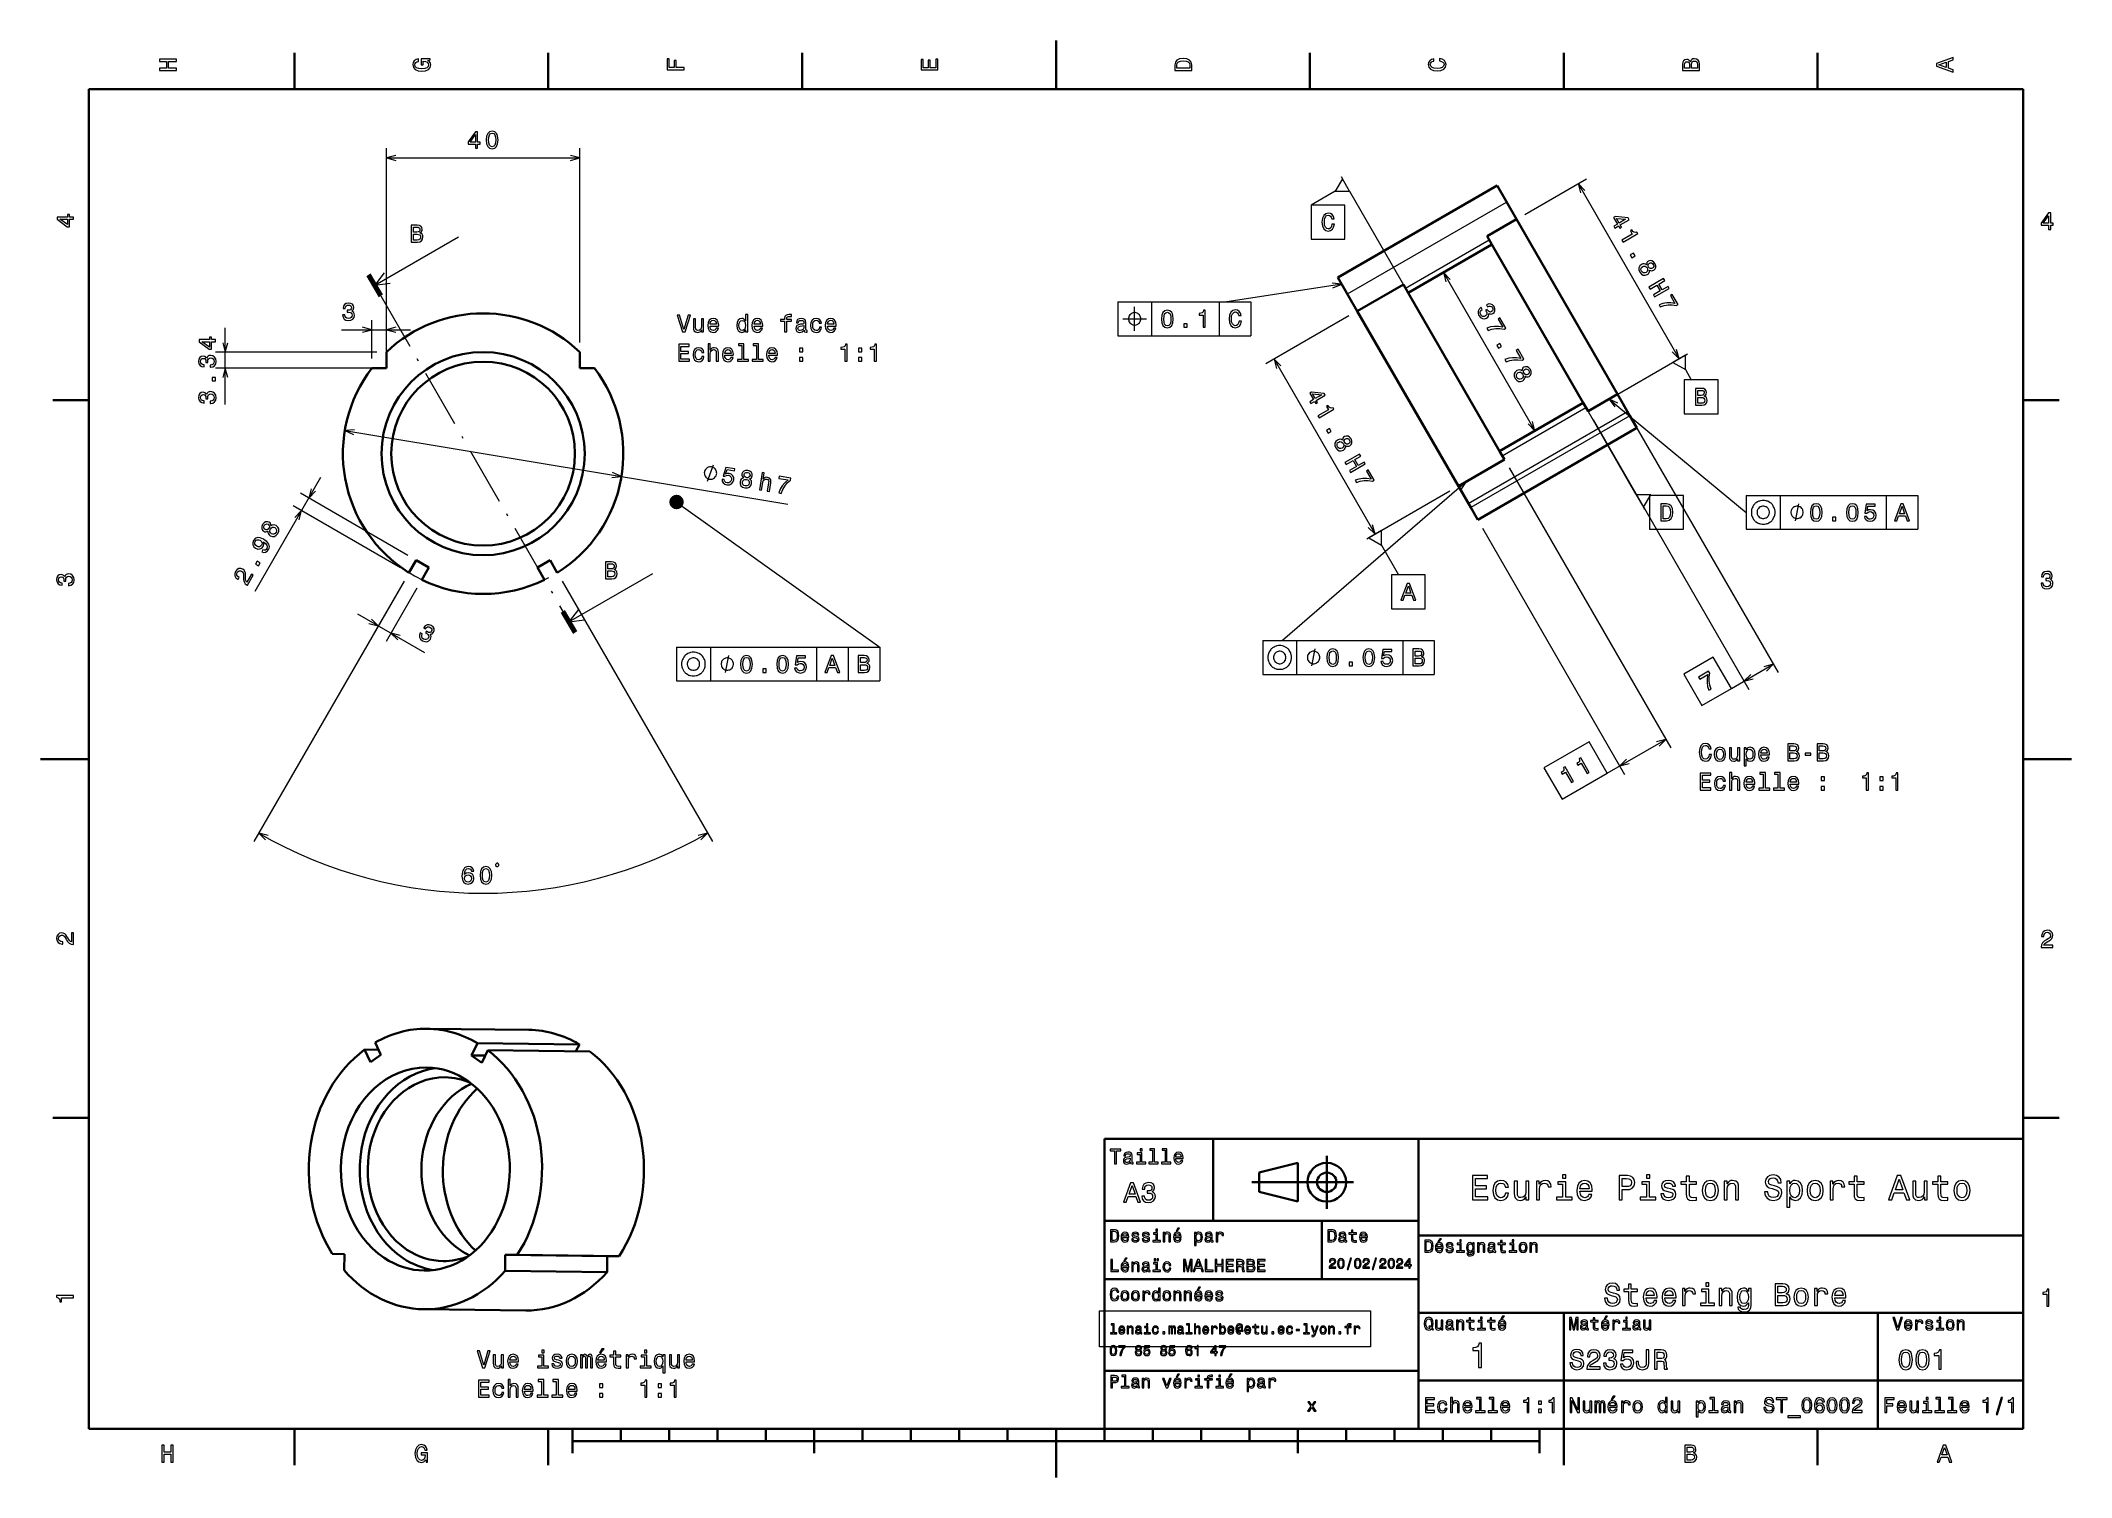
# Model space of a CAD drawing. Extents: x 0 to 420, y 0 to 297.
import ezdxf

# ---------------------------------------------------------------- set-up
doc = ezdxf.new("R2010")
doc.units = 0
doc.linetypes.add('DASHDOT', pattern=[18.5, 12, -3, 0.5, -3])

msp = doc.modelspace()

# ---------------------------------------------------------------- linework, layer by layer
at = {"color": 7, "lineweight": 35, "ltscale": 0.1875}
for p, q in [((52.5, 287), (52.5, 294.5)), ((105, 287), (105, 294.5)), ((157.5, 287), (157.5, 294.5)), ((262.5, 287), (262.5, 294.5)), ((315, 287), (315, 294.5)), ((367.5, 287), (367.5, 294.5)), ((10, 222.699997), (2.5, 222.699997)), ((410, 222.699997), (417.5, 222.699997)), ((10, 74.300003), (2.5, 74.300003)), ((410, 74.300003), (417.5, 74.300003)), ((52.5, 10), (52.5, 2.5)), ((105, 10), (105, 2.5)), ((315, 10), (315, 2.5)), ((367.5, 10), (367.5, 2.5))]:
    msp.add_line(p, q, dxfattribs=at)
at = {"color": 7, "lineweight": 35, "ltscale": 0.25}
for p, q in [((210, 287), (210, 297)), ((10, 148.5), (0, 148.5)), ((410, 148.5), (420, 148.5)), ((315, 10), (315, 20)), ((210, 10), (210, 0))]:
    msp.add_line(p, q, dxfattribs=at)
at = {"color": 7, "lineweight": 35}
for p, q in [((410, 287), (10, 287)), ((10, 287), (10, 10)), ((410, 10), (410, 287)), ((301.208313, 267.04364), (268.299347, 248.043625)), ((305.221863, 260.09198), (326.124023, 223.888367)), ((300.164856, 254.850967), (319.056671, 222.129379)), ((282.84436, 244.850967), (301.736176, 212.129379)), ((272.312897, 241.09198), (293.215057, 204.888367)), ((330.137573, 216.936722), (297.228607, 197.936722)), ((79.914314, 92.743515), (101.000191, 92.49881)), ((90.332565, 89.759094), (111.418434, 89.514389)), ((92.506416, 88.295593), (113.592285, 88.05088)), ((220, 10), (220, 70)), ((220, 70), (410, 70)), ((285, 10), (285, 70)), ((410, 70), (410, 10)), ((250.5, 61), (271.5, 61)), ((220, 53), (285, 53)), ((285, 50), (410, 50)), ((96.069511, 42.665203), (117.155388, 42.420498)), ((96.092659, 46.001587), (117.178535, 45.756882)), ((98.588341, 45.989456), (119.674217, 45.744747)), ((220, 41), (285, 41)), ((79.240639, 34.747429), (100.326515, 34.502724)), ((285, 34), (410, 34)), ((380, 10), (380, 34)), ((220, 22), (285, 22)), ((285, 20), (410, 20)), ((10, 10), (410, 10)), ((220, 10), (410, 10)), ((110, 7.5), (310, 7.5))]:
    msp.add_line(p, q, dxfattribs=at)
at = {"color": 7, "lineweight": 13}
for p, q in [((71.519783, 234.62616), (71.519783, 274.755676)), ((111.519783, 234.62616), (111.519783, 274.755676)), ((71.519783, 272.755676), (111.519783, 272.755676)), ((270.719757, 265.851379), (282.34436, 245.716995)), ((317.963806, 267.448547), (338.865997, 231.244934)), ((270.263977, 244.640808), (303.172943, 263.640808)), ((282.290253, 245.810684), (299.610779, 255.810684)), ((290.140839, 249.063599), (309.032654, 216.34201)), ((269.09079, 246.672821), (245.338394, 242.990173)), ((222.763977, 242.990173), (250.308075, 242.990173)), ((222.763977, 235.990173), (250.308075, 235.990173)), ((69.519783, 232.62616), (36.200169, 232.62616)), ((255.104568, 231.156754), (276.006744, 194.953125)), ((321.793915, 221.388367), (340.598022, 232.244934)), ((69.519783, 229.289673), (36.200169, 229.289673)), ((295.263977, 201.339539), (328.172943, 220.339539)), ((328.672943, 219.473511), (295.763977, 200.473511)), ((302.290253, 211.169662), (319.610779, 221.169662)), ((330.021027, 203.13858), (319.556671, 221.263351)), ((321.061859, 218.656311), (353.282898, 162.847794)), ((327.124023, 222.156311), (359.345093, 166.347794)), ((62.912056, 216.379883), (154.530396, 201.155762)), ((44.34145, 183.176056), (57.955292, 206.75592)), ((294.931519, 205.879349), (256.819763, 172.990173)), ((303.741333, 208.656311), (337.129425, 150.826462)), ((75.943039, 190.597183), (53.723244, 203.425781)), ((352.763977, 202.990173), (388.24408, 202.990173)), ((74.451248, 188.013321), (52.231445, 200.841919)), ((298.228607, 196.204666), (327.603149, 145.326462)), ((352.763977, 195.990173), (388.24408, 195.990173)), ((75.183296, 185.281265), (44.103546, 131.449554)), ((107.85627, 185.281265), (138.93602, 131.449554)), ((109.273727, 176.826157), (126.594238, 186.826157)), ((252.763977, 172.990173), (288.24408, 172.990173)), ((131.519775, 171.62616), (173.535919, 171.62616)), ((131.519775, 164.62616), (173.535919, 164.62616)), ((252.763977, 165.990173), (288.24408, 165.990173))]:
    msp.add_line(p, q, dxfattribs=at)
at = {"color": 7, "lineweight": 13, "ltscale": 0.0125}
for p, q in [((268.969757, 268.882477), (269.219757, 268.449463)), ((331.771027, 200.107483), (331.521027, 200.540497))]:
    msp.add_line(p, q, dxfattribs=at)
at = {"color": 7, "lineweight": 13, "ltscale": 0.143061}
msp.add_line((267.719757, 265.851379), (262.763977, 262.990173), dxfattribs=at)
at = {"color": 7, "lineweight": 35, "ltscale": 0.200677}
for p, q in [((301.208313, 267.04364), (305.221863, 260.09198)), ((268.299347, 248.043625), (272.312897, 241.09198))]:
    msp.add_line(p, q, dxfattribs=at)
at = {"color": 7, "lineweight": 13, "ltscale": 0.367828}
msp.add_line((306.953918, 261.09198), (319.695862, 268.448547), dxfattribs=at)
at = {"color": 7, "lineweight": 13, "ltscale": 0.5}
msp.add_line((69.090149, 246.426163), (86.41066, 256.426147), dxfattribs=at)
at = {"color": 7, "lineweight": 35, "ltscale": 0.175}
for p, q in [((305.221863, 260.09198), (299.159668, 256.59198)), ((326.124023, 223.888367), (320.061859, 220.388367))]:
    msp.add_line(p, q, dxfattribs=at)
at = {"color": 7, "lineweight": 35, "ltscale": 0.050259}
for p, q in [((299.159668, 256.59198), (300.164856, 254.850967)), ((281.839172, 246.59198), (282.84436, 244.850967)), ((319.056671, 222.129379), (320.061859, 220.388367))]:
    msp.add_line(p, q, dxfattribs=at)
at = {"color": 7, "lineweight": 35, "ltscale": 0.5}
for p, q in [((300.164856, 254.850967), (282.84436, 244.850967)), ((319.056671, 222.129379), (301.736176, 212.129379))]:
    msp.add_line(p, q, dxfattribs=at)
at = {"color": 7, "lineweight": 100, "ltscale": 0.125}
for p, q in [((67.840149, 248.591217), (70.340149, 244.261093)), ((110.523727, 174.661102), (108.023727, 178.991226))]:
    msp.add_line(p, q, dxfattribs=at)
at = {"color": 7, "linetype": 'DASHDOT', "lineweight": 13}
msp.add_line((70.340149, 244.261093), (108.023727, 178.991226), dxfattribs=at)
at = {"color": 7, "lineweight": 35, "ltscale": 0.275}
for p, q in [((281.839172, 246.59198), (272.312897, 241.09198)), ((302.741333, 210.388367), (293.215057, 204.888367)), ((266, 55.5), (266, 66.5))]:
    msp.add_line(p, q, dxfattribs=at)
at = {"color": 7, "lineweight": 13, "ltscale": 0.175}
for p, q in [((222.763977, 242.990173), (222.763977, 235.990173)), ((229.763977, 242.990173), (229.763977, 235.990173)), ((243.772049, 242.990173), (243.772049, 235.990173)), ((250.308075, 242.990173), (250.308075, 235.990173)), ((352.763977, 202.990173), (352.763977, 195.990173)), ((359.763977, 202.990173), (359.763977, 195.990173)), ((381.708069, 202.990173), (381.708069, 195.990173)), ((388.24408, 202.990173), (388.24408, 195.990173)), ((252.763977, 172.990173), (252.763977, 165.990173)), ((259.763977, 172.990173), (259.763977, 165.990173)), ((281.708069, 172.990173), (281.708069, 165.990173)), ((288.24408, 172.990173), (288.24408, 165.990173)), ((131.519775, 171.62616), (131.519775, 164.62616)), ((138.519775, 171.62616), (138.519775, 164.62616)), ((160.463867, 171.62616), (160.463867, 164.62616)), ((166.999893, 171.62616), (166.999893, 164.62616)), ((173.535919, 171.62616), (173.535919, 164.62616))]:
    msp.add_line(p, q, dxfattribs=at)
at = {"color": 7, "lineweight": 13, "ltscale": 0.496761}
for p, q in [((270.580841, 240.09198), (253.372528, 230.156754)), ((291.483002, 203.888367), (274.274689, 193.953125))]:
    msp.add_line(p, q, dxfattribs=at)
at = {"color": 7, "lineweight": 13, "ltscale": 0.396619}
msp.add_line((38.200169, 221.761414), (38.200169, 237.62616), dxfattribs=at)
at = {"color": 7, "lineweight": 13, "ltscale": 0.357582}
msp.add_line((62.216522, 237.2314), (76.519783, 237.2314), dxfattribs=at)
at = {"color": 7, "lineweight": 13, "ltscale": 0.198543}
for p, q in [((68.519783, 231.289673), (68.519783, 239.2314)), ((71.519783, 231.289673), (71.519783, 239.2314))]:
    msp.add_line(p, q, dxfattribs=at)
at = {"color": 7, "lineweight": 35, "ltscale": 0.083412}
for p, q in [((71.519783, 232.62616), (71.519783, 229.289673)), ((111.519783, 232.62616), (111.519783, 229.289673)), ((62.793758, 42.826965), (62.816906, 46.163345)), ((96.069511, 42.665203), (96.092659, 46.001587)), ((117.155388, 42.420498), (117.178535, 45.756882))]:
    msp.add_line(p, q, dxfattribs=at)
at = {"color": 7, "lineweight": 35, "ltscale": 0.075}
for p, q in [((71.519783, 229.289673), (68.519783, 229.289673)), ((114.519783, 229.289673), (111.519783, 229.289673)), ((80.273163, 188.097183), (77.675095, 189.597183)), ((102.766403, 188.097183), (105.364471, 189.597183))]:
    msp.add_line(p, q, dxfattribs=at)
at = {"color": 7, "lineweight": 13, "ltscale": 0.061457}
msp.add_line((340.165039, 228.994934), (341.394165, 226.865982), dxfattribs=at)
at = {"color": 7, "lineweight": 35, "ltscale": 0.127446}
for p, q in [((326.124023, 223.888367), (328.672943, 219.473511)), ((293.215057, 204.888367), (295.763977, 200.473511))]:
    msp.add_line(p, q, dxfattribs=at)
at = {"color": 7, "lineweight": 35, "ltscale": 0.073231}
for p, q in [((330.137573, 216.936722), (328.672943, 219.473511)), ((297.228607, 197.936722), (295.763977, 200.473511)), ((78.808548, 185.560394), (80.273163, 188.097183)), ((104.231018, 185.560394), (102.766403, 188.097183))]:
    msp.add_line(p, q, dxfattribs=at)
at = {"color": 7, "lineweight": 35, "ltscale": 0.050258}
msp.add_line((301.736176, 212.129379), (302.741333, 210.388367), dxfattribs=at)
at = {"color": 7, "lineweight": 35, "ltscale": 0.07459}
for p, q in [((77.675095, 189.597183), (76.183296, 187.013321)), ((105.364471, 189.597183), (106.85627, 187.013321))]:
    msp.add_line(p, q, dxfattribs=at)
at = {"color": 7, "lineweight": 13, "ltscale": 0.177483}
msp.add_line((277.305786, 192.703125), (280.855438, 186.554947), dxfattribs=at)
at = {"color": 7, "lineweight": 13, "ltscale": 0.317414}
msp.add_line((75.183296, 185.281265), (68.835022, 174.285736), dxfattribs=at)
at = {"color": 7, "lineweight": 13, "ltscale": 0.318772}
msp.add_line((77.808548, 183.828339), (71.433098, 172.785736), dxfattribs=at)
at = {"color": 7, "lineweight": 13, "ltscale": 0.400901}
msp.add_line((65.50489, 178.517776), (79.392494, 170.499771), dxfattribs=at)
at = {"color": 7, "lineweight": 13, "ltscale": 0.25}
msp.add_line((349.684845, 163.079849), (358.345093, 168.079849), dxfattribs=at)
at = {"color": 7, "lineweight": 13, "ltscale": 0.35}
msp.add_line((324.005066, 145.558502), (336.129425, 152.558502), dxfattribs=at)
at = {"color": 7, "lineweight": 35, "ltscale": 0.071603}
msp.add_line((68.212845, 85.829803), (66.989754, 88.419632), dxfattribs=at)
at = {"color": 7, "lineweight": 35, "ltscale": 0.072279}
msp.add_line((66.989754, 88.419632), (69.880737, 88.386078), dxfattribs=at)
at = {"color": 7, "lineweight": 35, "ltscale": 0.070298}
msp.add_line((69.183762, 89.8619), (70.384575, 87.31926), dxfattribs=at)
at = {"color": 7, "lineweight": 35, "ltscale": 0.070412}
msp.add_line((90.332565, 89.759094), (89.096558, 87.228294), dxfattribs=at)
at = {"color": 7, "lineweight": 35, "ltscale": 0.071719}
msp.add_line((91.247475, 85.717827), (92.506416, 88.295593), dxfattribs=at)
at = {"color": 7, "lineweight": 35, "ltscale": 0.039791}
msp.add_line((111.418434, 89.514389), (110.719955, 88.084213), dxfattribs=at)
at = {"color": 7, "lineweight": 35, "ltscale": 0.065835}
msp.add_line((70.384575, 87.31926), (68.212845, 85.829803), dxfattribs=at)
at = {"color": 7, "lineweight": 35, "ltscale": 0.065707}
msp.add_line((89.096558, 87.228294), (91.247475, 85.717827), dxfattribs=at)
at = {"color": 7, "lineweight": 35, "ltscale": 0.071813}
msp.add_line((89.096558, 87.228294), (91.96888, 87.194962), dxfattribs=at)
at = {"color": 7, "lineweight": 35, "ltscale": 0.425}
msp.add_line((242.5, 53), (242.5, 70), dxfattribs=at)
at = {"color": 7, "lineweight": 35, "ltscale": 0.206155}
for p, q in [((252, 63), (260, 65)), ((260, 57), (252, 59))]:
    msp.add_line(p, q, dxfattribs=at)
at = {"color": 7, "lineweight": 35, "ltscale": 0.1}
msp.add_line((252, 59), (252, 63), dxfattribs=at)
at = {"color": 7, "lineweight": 35, "ltscale": 0.2}
msp.add_line((260, 65), (260, 57), dxfattribs=at)
at = {"color": 7, "lineweight": 35, "ltscale": 0.3}
msp.add_line((265, 41), (265, 53), dxfattribs=at)
at = {"color": 7, "lineweight": 35, "ltscale": 0.062393}
for p, q in [((62.816906, 46.163345), (60.321224, 46.175476)), ((60.321224, 46.175476), (62.816788, 46.146515)), ((96.092659, 46.001587), (98.588341, 45.989456)), ((119.674217, 45.744747), (117.178535, 45.756882))]:
    msp.add_line(p, q, dxfattribs=at)
at = {"color": 7, "lineweight": 35, "ltscale": 0.35}
msp.add_line((315, 20), (315, 34), dxfattribs=at)
at = {"color": 7, "lineweight": 35, "ltscale": 0.125}
for p, q in [((110, 10), (110, 5)), ((160, 10), (160, 5)), ((260, 10), (260, 5)), ((310, 10), (310, 5))]:
    msp.add_line(p, q, dxfattribs=at)
at = {"color": 7, "lineweight": 35, "ltscale": 0.0625}
for p, q in [((120, 10), (120, 7.5)), ((130, 10), (130, 7.5)), ((140, 10), (140, 7.5)), ((150, 10), (150, 7.5)), ((170, 10), (170, 7.5)), ((180, 10), (180, 7.5)), ((190, 10), (190, 7.5)), ((200, 10), (200, 7.5)), ((220, 10), (220, 7.5)), ((230, 10), (230, 7.5)), ((240, 10), (240, 7.5)), ((250, 10), (250, 7.5)), ((270, 10), (270, 7.5)), ((280, 10), (280, 7.5)), ((290, 10), (290, 7.5)), ((300, 10), (300, 7.5))]:
    msp.add_line(p, q, dxfattribs=at)
at = {"color": 7, "lineweight": 13}
for points in [[(28.083214, 290.829987), (28.083214, 291.299011), (26.439121, 291.299011), (26.439121, 292.701019), (28.083214, 292.701019), (28.083214, 293.164978), (24.583214, 293.164978), (24.583214, 292.701019), (26.010447, 292.701019), (26.010447, 291.299011), (24.583214, 291.299011), (24.583214, 290.829987)], [(80.114197, 292.922913), (80.583214, 293.008667), (80.583214, 293.260803), (78.692001, 293.260803), (78.692001, 291.984863), (79.120674, 291.984863), (79.120674, 292.771606), (79.15094, 292.771606), (79.614914, 292.71109), (79.957855, 292.549713), (80.174713, 292.302612), (80.245316, 291.994965), (80.154541, 291.652039), (79.882202, 291.384735), (79.433357, 291.213257), (78.818085, 291.15274), (78.207855, 291.208221), (77.759003, 291.3797), (77.486671, 291.652039), (77.390854, 292.020172), (77.441284, 292.272339), (77.582497, 292.479126), (77.819527, 292.630402), (78.137245, 292.716156), (78.137245, 293.215424), (77.653099, 293.08429), (77.289986, 292.837189), (77.068085, 292.489197), (76.987396, 292.050446), (77.113472, 291.475525), (77.481628, 291.041779), (78.0616, 290.764404), (78.833214, 290.668579), (79.609871, 290.764404), (80.189842, 291.041779), (80.557999, 291.450287), (80.679039, 291.964691), (80.638687, 292.252167), (80.537827, 292.509369), (80.361313, 292.731262)], [(133.083206, 290.966156), (133.083206, 291.43515), (131.474411, 291.43515), (131.474411, 292.907776), (131.055832, 292.907776), (131.055832, 291.43515), (130.006836, 291.43515), (130.006836, 293.245697), (129.583206, 293.245697), (129.583206, 290.966156)], [(185.583206, 290.940918), (185.583206, 293.159943), (185.159576, 293.159943), (185.159576, 291.404907), (183.974411, 291.404907), (183.974411, 292.968292), (183.555832, 292.968292), (183.555832, 291.404907), (182.506836, 291.404907), (182.506836, 293.119598), (182.083206, 293.119598), (182.083206, 290.940918)], [(234.583206, 291.994965), (234.583206, 290.829987), (238.083206, 290.829987), (238.083206, 291.994965), (237.97226, 292.544678), (237.634354, 292.953186), (237.084641, 293.205353), (236.333206, 293.296112), (235.566635, 293.215424), (235.264038, 293.114563), (235.021973, 292.973358), (234.694153, 292.56485), (234.613464, 292.297546)], [(235.001801, 291.959656), (235.077438, 292.342957), (235.309433, 292.605194), (235.722977, 292.761536), (236.333206, 292.811951), (236.923264, 292.7565), (237.336807, 292.600159), (237.583923, 292.332855), (237.664612, 291.959656), (237.664612, 291.299011), (235.001801, 291.299011)], [(289.282074, 292.817017), (289.705688, 292.716156), (290.008301, 292.549713), (290.194885, 292.317719), (290.255402, 292.04541), (290.164642, 291.71759), (289.892303, 291.460388), (289.448486, 291.28891), (288.833221, 291.233429), (288.222992, 291.28891), (287.774139, 291.455353), (287.501801, 291.712555), (287.405975, 292.04541), (287.456421, 292.287476), (287.597626, 292.494232), (287.824585, 292.65564), (288.137268, 292.766571), (288.137268, 293.245697), (287.658142, 293.094391), (287.295044, 292.832153), (287.068085, 292.47406), (286.987396, 292.04541), (287.113495, 291.510803), (287.466492, 291.102325), (288.046478, 290.840057), (288.833221, 290.749298), (289.619965, 290.840057), (290.199951, 291.102325), (290.558014, 291.510803), (290.679047, 292.04541), (290.583221, 292.514404), (290.315918, 292.89267), (289.877167, 293.159943), (289.282074, 293.301147)], [(341.192017, 292.630402), (340.899506, 292.983429), (340.70282, 293.074219), (340.460754, 293.104462), (340.082489, 293.03891), (339.810181, 292.842224), (339.643738, 292.524506), (339.583221, 292.080688), (339.583221, 290.835022), (343.083221, 290.835022), (343.083221, 292.151306), (343.012604, 292.620331), (342.805847, 292.968292), (342.478027, 293.18515), (342.034241, 293.260803), (341.736694, 293.215424), (341.489563, 293.094391), (341.308014, 292.897705)], [(341.035675, 291.984863), (341.035675, 291.299011), (340.001801, 291.299011), (340.001801, 292.025208), (340.032074, 292.297546), (340.122833, 292.489197), (340.279175, 292.605194), (340.511169, 292.645538), (340.743164, 292.600159), (340.904541, 292.479126), (341.005402, 292.272339)], [(342.664642, 292.095825), (342.664642, 291.299011), (341.45929, 291.299011), (341.45929, 292.050446), (341.494598, 292.368164), (341.600525, 292.595093), (341.782074, 292.731262), (342.044312, 292.776672), (342.321686, 292.731262), (342.513336, 292.605194), (342.629333, 292.393372)], [(395.583221, 290.466858), (395.583221, 290.930847), (394.554413, 291.299011), (394.554413, 292.695984), (395.583221, 293.064117), (395.583221, 293.538177), (392.078186, 292.257202), (392.078186, 291.742798)], [(394.125732, 291.460388), (392.582489, 292), (394.125732, 292.539642)], [(89.929146, 274.755676), (90.383041, 274.755676), (90.383041, 275.623108), (90.882317, 275.623108), (90.882317, 276.026581), (90.383041, 276.026581), (90.383041, 278.180023), (89.924103, 278.180023), (88.390961, 276.066925), (88.390961, 275.623108), (89.929146, 275.623108)], [(88.814598, 276.026581), (89.929146, 277.595032), (89.929146, 276.026581)], [(92.172379, 276.465332), (92.248024, 275.673553), (92.485054, 275.108704), (92.863297, 274.765747), (93.387794, 274.654816), (93.907249, 274.765747), (94.285492, 275.108704), (94.517479, 275.673553), (94.598167, 276.465332), (94.517479, 277.252075), (94.421654, 277.564758), (94.285492, 277.82196), (93.907249, 278.164917), (93.387794, 278.280884), (92.863297, 278.164917), (92.485054, 277.816925), (92.248024, 277.252075)], [(92.656525, 276.465332), (92.696869, 277.075562), (92.822952, 277.514313), (93.049896, 277.771545), (93.387794, 277.862305), (93.72065, 277.771545), (93.947594, 277.514313), (94.073677, 277.075562), (94.114021, 276.465332), (94.073677, 275.850067), (93.947594, 275.411285), (93.72065, 275.154083), (93.387794, 275.068359), (93.049896, 275.154083), (92.822952, 275.411285), (92.696869, 275.850067)], [(269.219757, 268.449463), (267.719757, 265.851379), (270.719757, 265.851379)], [(6.833213, 260.077362), (6.833213, 260.53125), (5.965778, 260.53125), (5.965778, 261.030548), (5.56232, 261.030548), (5.56232, 260.53125), (3.408862, 260.53125), (3.408862, 260.072327), (5.521974, 258.539185), (5.965778, 258.539185), (5.965778, 260.077362)], [(262.763977, 262.990173), (262.763977, 255.990173), (269.763977, 255.990173), (269.763977, 262.990173)], [(267.080994, 259.041321), (266.980103, 258.617706), (266.81369, 258.315094), (266.581696, 258.12851), (266.309357, 258.067993), (265.981567, 258.158752), (265.724365, 258.431091), (265.552887, 258.874908), (265.497406, 259.490173), (265.552887, 260.100403), (265.719299, 260.549255), (265.976501, 260.821594), (266.309357, 260.917419), (266.551453, 260.866974), (266.758209, 260.725769), (266.919586, 260.49881), (267.030548, 260.186127), (267.509644, 260.186127), (267.358368, 260.665253), (267.0961, 261.028351), (266.738037, 261.25531), (266.309357, 261.335999), (265.77478, 261.2099), (265.366272, 260.856873), (265.104034, 260.276917), (265.013245, 259.490173), (265.104034, 258.70343), (265.366272, 258.123474), (265.77478, 257.765381), (266.309357, 257.644348), (266.778381, 257.740173), (267.156616, 258.007477), (267.42392, 258.446228), (267.565125, 259.041321)], [(325.353119, 258.649933), (325.580048, 258.256836), (326.331268, 258.690552), (326.580902, 258.258179), (326.930328, 258.4599), (326.680664, 258.892273), (328.545624, 259.969025), (328.316162, 260.366455), (325.719574, 260.637634), (325.335236, 260.415741), (326.10434, 259.083649)], [(415.277374, 257.966766), (415.731262, 257.966766), (415.731262, 258.834198), (416.23056, 258.834198), (416.23056, 259.237671), (415.731262, 259.237671), (415.731262, 261.391113), (415.272339, 261.391113), (413.739197, 259.278015), (413.739197, 258.834198), (415.277374, 258.834198)], [(414.162842, 259.237671), (415.277374, 260.806091), (415.277374, 259.237671)], [(5.56232, 258.96283), (3.993876, 260.077362), (5.56232, 260.077362)], [(78.436928, 257.257294), (78.789955, 257.549805), (78.88073, 257.74649), (78.910995, 257.988556), (78.845428, 258.366791), (78.648743, 258.63913), (78.331024, 258.805542), (77.887215, 258.866089), (76.641541, 258.866089), (76.641541, 255.366074), (77.957825, 255.366074), (78.426842, 255.436676), (78.774826, 255.643448), (78.991684, 255.971268), (79.067329, 256.41507), (79.021942, 256.712616), (78.900902, 256.959747), (78.704216, 257.141296)], [(77.791397, 257.413635), (77.105515, 257.413635), (77.105515, 258.447479), (77.831741, 258.447479), (78.104073, 258.417236), (78.295715, 258.326447), (78.411713, 258.170105), (78.452057, 257.93811), (78.40667, 257.706146), (78.285629, 257.544739), (78.078857, 257.443878)], [(77.902344, 255.784668), (77.105515, 255.784668), (77.105515, 256.98999), (77.856956, 256.98999), (78.174683, 256.954681), (78.401627, 256.848785), (78.537796, 256.667236), (78.583183, 256.404968), (78.537796, 256.127594), (78.411713, 255.935959), (78.199898, 255.819962)], [(325.896454, 260.25061), (327.812042, 260.06958), (326.453735, 259.28537)], [(327.037048, 255.733261), (327.26651, 255.335815), (330.319427, 257.098419), (330.147949, 257.395416), (329.836151, 257.320221), (329.566315, 257.374054), (329.322784, 257.553772), (329.096222, 257.865509), (328.786133, 257.686493), (329.194611, 256.978943)], [(328.776459, 252.72052), (329.124451, 252.117798), (329.775208, 252.493515), (329.427216, 253.096237)], [(332.139252, 250.66832), (331.888336, 250.820465), (331.629761, 250.874985), (331.36026, 250.847519), (331.08493, 250.729309), (330.736572, 250.435013), (330.551208, 250.060104), (330.548157, 249.621582), (330.73111, 249.133224), (331.060028, 248.73497), (331.441345, 248.518356), (331.858673, 248.49144), (332.290253, 248.641617), (332.527771, 248.825333), (332.688843, 249.040604), (332.768402, 249.296188), (332.764587, 249.585175), (332.970276, 249.470978), (333.185028, 249.4319), (333.402588, 249.458527), (333.631744, 249.555878), (333.901489, 249.804794), (334.044525, 250.131958), (334.034668, 250.522247), (333.871368, 250.946274), (333.583282, 251.304047), (333.250214, 251.507736), (332.892853, 251.551819), (332.544922, 251.438293), (332.343506, 251.292892), (332.21167, 251.117783)], [(331.335754, 250.315063), (331.589905, 250.409409), (331.837738, 250.383606), (332.064789, 250.252625), (332.255371, 250.013275), (332.364838, 249.732895), (332.364777, 249.470795), (332.263184, 249.243271), (332.056915, 249.065948), (331.782745, 248.965881), (331.52182, 248.984116), (331.286072, 249.110046), (331.097961, 249.345047), (330.985992, 249.629791), (330.994812, 249.896942), (331.109497, 250.132034)], [(332.749542, 251.003204), (332.961884, 251.079208), (333.170898, 251.06012), (333.358429, 250.947113), (333.521973, 250.744537), (333.613129, 250.505981), (333.617218, 250.287064), (333.529236, 250.096512), (333.359772, 249.946259), (333.140533, 249.872086), (332.927155, 249.888657), (332.730865, 249.996628), (332.574219, 250.197357), (332.48056, 250.440277), (332.480804, 250.661713), (332.573151, 250.854797)], [(332.626465, 246.052124), (332.860962, 245.645935), (334.28479, 246.467987), (334.985779, 245.253799), (333.561951, 244.431763), (333.793945, 244.029938), (336.825043, 245.779938), (336.593048, 246.181763), (335.357025, 245.46814), (334.656036, 246.682327), (335.892059, 247.395935), (335.657532, 247.802124)], [(334.728973, 242.410446), (334.983643, 241.96933), (335.787506, 242.241257), (336.606384, 242.376266), (337.437714, 242.378723), (338.292786, 242.249283), (338.655273, 242.458588), (337.454987, 244.537537), (337.057556, 244.308075), (338.015747, 242.648407), (337.148743, 242.788422), (336.323639, 242.79538), (335.522247, 242.670456)], [(62.463638, 240.330826), (62.463638, 240.295517), (62.544331, 239.811371), (62.781364, 239.448257), (63.15456, 239.216278), (63.648796, 239.130539), (64.173294, 239.216278), (64.566666, 239.438171), (64.818825, 239.791199), (64.909607, 240.245087), (64.869263, 240.542633), (64.758308, 240.784714), (64.576752, 240.971313), (64.334679, 241.107483), (64.662483, 241.379822), (64.778481, 241.813538), (64.702835, 242.206909), (64.485977, 242.504456), (64.13295, 242.691055), (63.648796, 242.756622), (63.194908, 242.675934), (62.846924, 242.454025), (62.61998, 242.100998), (62.544331, 241.631973), (62.544331, 241.59668), (62.993179, 241.59668), (63.033524, 241.919434), (63.16465, 242.151428), (63.376465, 242.292633), (63.674011, 242.343079), (63.93626, 242.302734), (64.127899, 242.196823), (64.243896, 242.025345), (64.289291, 241.793365), (64.243896, 241.546249), (64.122864, 241.379822), (63.911045, 241.278946), (63.623581, 241.248688), (63.426895, 241.253738), (63.426895, 240.855316), (63.674011, 240.865402), (63.991737, 240.820023), (64.228767, 240.698975), (64.36998, 240.502289), (64.42041, 240.245087), (64.364937, 239.952576), (64.218681, 239.735718), (63.986694, 239.599564), (63.679054, 239.554169), (63.361336, 239.604599), (63.129345, 239.75589), (62.983093, 239.997971), (62.927616, 240.330826)], [(133.915314, 240.274582), (133.037781, 237.294022), (132.135056, 240.274582), (131.655945, 240.274582), (132.785629, 236.769531), (133.289948, 236.769531), (134.394409, 240.274582)], [(137.117752, 239.477737), (136.67395, 239.477737), (136.67395, 237.914337), (136.62352, 237.551239), (136.477264, 237.288986), (136.25032, 237.127594), (135.952774, 237.077164), (135.715744, 237.117508), (135.564438, 237.238556), (135.478714, 237.445328), (135.458542, 237.737823), (135.458542, 239.477737), (135.01474, 239.477737), (135.01474, 237.697479), (135.029861, 237.339417), (135.125687, 237.04187), (135.418198, 236.769531), (135.887207, 236.673706), (136.139374, 236.709015), (136.356232, 236.799789), (136.542831, 236.956131), (136.694122, 237.183075), (136.694122, 236.769531), (137.117752, 236.769531)], [(138.454208, 237.995041), (140.229431, 237.995041), (140.234467, 238.201813), (140.153778, 238.781784), (139.931885, 239.2155), (139.578857, 239.477737), (139.109833, 239.573563), (138.650894, 239.472702), (138.297867, 239.190277), (138.070923, 238.731354), (137.990234, 238.12616), (138.065887, 237.505844), (138.292831, 237.051956), (138.640808, 236.769531), (139.094696, 236.673706), (139.488068, 236.739273), (139.810837, 236.910736), (140.047867, 237.183075), (140.184036, 237.546188), (139.745285, 237.546188), (139.654495, 237.344452), (139.523376, 237.193161), (139.150177, 237.072128), (138.862717, 237.127594), (138.645859, 237.304108), (138.504639, 237.591583), (138.454208, 237.979904)], [(145.8022, 237.188126), (145.8022, 236.769531), (146.246002, 236.769531), (146.246002, 240.390564), (145.807236, 240.390564), (145.807236, 239.064194), (145.469345, 239.447479), (145.262573, 239.538269), (145.025543, 239.573563), (144.596863, 239.472702), (144.264008, 239.190277), (144.04715, 238.736389), (143.971512, 238.12616), (144.04715, 237.51593), (144.264008, 237.056992), (144.596863, 236.769531), (145.025543, 236.673706), (145.262573, 236.709015), (145.47438, 236.799789)], [(147.562286, 237.995041), (149.337494, 237.995041), (149.342545, 238.201813), (149.261856, 238.781784), (149.039948, 239.2155), (148.68692, 239.477737), (148.217896, 239.573563), (147.758972, 239.472702), (147.405945, 239.190277), (147.179001, 238.731354), (147.098312, 238.12616), (147.17395, 237.505844), (147.400894, 237.051956), (147.748886, 236.769531), (148.202774, 236.673706), (148.596146, 236.739273), (148.918915, 236.910736), (149.155945, 237.183075), (149.292114, 237.546188), (148.853348, 237.546188), (148.762573, 237.344452), (148.631439, 237.193161), (148.258255, 237.072128), (147.970779, 237.127594), (147.753922, 237.304108), (147.612717, 237.591583), (147.562286, 237.979904)], [(153.861267, 239.008728), (153.861267, 236.769531), (154.305084, 236.769531), (154.305084, 239.008728), (155.313721, 239.008728), (155.313721, 239.386963), (154.305084, 239.386963), (154.305084, 239.553391), (154.340378, 239.755127), (154.456375, 239.891296), (154.653061, 239.971985), (154.935486, 240.002243), (155.313721, 239.982071), (155.313721, 240.365356), (154.834625, 240.390564), (154.400909, 240.345184), (154.098312, 240.209015), (153.916748, 239.971985), (153.861267, 239.634079), (153.861267, 239.386963), (153.049316, 239.386963), (153.049316, 239.008728)], [(157.890808, 237.122559), (157.890808, 237.107422), (157.916031, 236.935959), (157.991684, 236.814926), (158.309402, 236.719101), (158.556519, 236.759445), (158.556519, 237.102386), (158.450607, 237.08725), (158.309402, 237.152817), (158.28418, 237.354553), (158.28418, 238.756561), (158.223663, 239.114639), (158.04715, 239.366791), (157.739517, 239.518097), (157.305801, 239.573563), (156.882172, 239.513046), (156.569489, 239.341583), (156.372803, 239.07428), (156.307236, 238.721268), (156.307236, 238.690994), (156.705658, 238.690994), (156.740952, 238.902817), (156.851913, 239.054108), (157.033463, 239.144897), (157.290665, 239.180191), (157.537781, 239.154984), (157.714294, 239.07933), (157.820206, 238.948212), (157.855515, 238.766647), (157.835342, 238.55484), (157.754639, 238.448929), (157.552917, 238.398499), (157.174683, 238.358154), (156.740952, 238.267365), (156.433319, 238.105988), (156.25177, 237.853821), (156.196289, 237.480621), (156.246719, 237.147766), (156.403061, 236.90065), (156.655228, 236.744308), (157.003204, 236.688843), (157.472229, 236.794754)], [(161.042831, 238.580048), (161.481598, 238.580048), (161.390808, 238.983505), (161.17395, 239.301239), (160.83606, 239.497925), (160.397293, 239.573563), (159.913147, 239.472702), (159.544983, 239.190277), (159.313004, 238.731354), (159.232315, 238.116074), (159.307953, 237.505844), (159.534912, 237.051956), (159.892975, 236.769531), (160.382172, 236.673706), (160.815887, 236.749359), (161.153778, 236.961166), (161.385773, 237.294022), (161.486633, 237.737823), (161.063004, 237.737823), (160.98735, 237.455414), (160.846146, 237.243591), (160.644409, 237.112473), (160.397293, 237.072128), (160.089661, 237.13768), (159.867752, 237.339417), (159.731598, 237.667221), (159.686203, 238.131195), (159.731598, 238.585098), (159.872803, 238.912903), (160.099747, 239.114639), (160.397293, 239.185242), (160.659546, 239.139847), (160.856232, 239.023849), (160.98735, 238.832214)], [(162.742401, 237.995041), (164.517609, 237.995041), (164.522659, 238.201813), (164.441956, 238.781784), (164.220062, 239.2155), (163.867035, 239.477737), (163.39801, 239.573563), (162.939087, 239.472702), (162.58606, 239.190277), (162.359116, 238.731354), (162.278412, 238.12616), (162.354065, 237.505844), (162.581009, 237.051956), (162.929001, 236.769531), (163.382889, 236.673706), (163.77626, 236.739273), (164.09903, 236.910736), (164.33606, 237.183075), (164.472229, 237.546188), (164.033463, 237.546188), (163.942688, 237.344452), (163.811554, 237.193161), (163.438354, 237.072128), (163.150894, 237.127594), (162.934036, 237.304108), (162.792831, 237.591583), (162.742401, 237.979904)], [(227.547318, 239.490173), (227.547318, 239.606842), (227.488983, 239.840179), (227.430649, 240.015167), (227.372314, 240.131836), (227.255646, 240.306839), (227.080643, 240.481842), (226.90564, 240.598511), (226.788971, 240.656845), (226.613983, 240.715179), (226.380646, 240.773514), (226.263977, 240.773514), (226.147308, 240.773514), (225.913971, 240.715179), (225.738983, 240.656845), (225.622314, 240.598511), (225.447311, 240.481842), (225.272308, 240.306839), (225.15564, 240.131836), (225.097305, 240.015167), (225.038971, 239.840179), (224.980637, 239.606842), (224.980637, 239.490173), (224.980637, 239.373505), (225.038971, 239.140167), (225.097305, 238.965179), (225.15564, 238.848511), (225.272308, 238.673508), (225.447311, 238.498505), (225.622314, 238.381836), (225.738983, 238.323502), (225.913971, 238.265167), (226.147308, 238.206833), (226.263977, 238.206833), (226.380646, 238.206833), (226.613983, 238.265167), (226.788971, 238.323502), (226.90564, 238.381836), (227.080643, 238.498505), (227.255646, 238.673508), (227.372314, 238.848511), (227.430649, 238.965179), (227.488983, 239.140167), (227.547318, 239.373505)], [(297.899445, 241.824127), (297.868866, 241.806473), (297.489929, 241.494507), (297.293976, 241.107681), (297.279663, 240.668488), (297.452545, 240.197601), (297.789032, 239.78624), (298.177917, 239.556519), (298.609711, 239.514648), (299.048187, 239.662979), (299.285706, 239.846695), (299.43985, 240.063828), (299.510681, 240.314362), (299.507568, 240.592087), (299.907318, 240.444351), (300.340942, 240.56076), (300.643768, 240.822968), (300.79303, 241.159546), (300.778137, 241.558563), (300.592834, 242.010635), (300.29599, 242.363373), (299.92984, 242.553787), (299.51062, 242.573807), (299.06662, 242.404816), (299.036041, 242.387161), (299.260468, 241.998444), (299.560181, 242.124893), (299.82663, 242.127335), (300.05484, 242.014496), (300.247284, 241.782028), (300.343475, 241.534744), (300.347565, 241.315826), (300.25708, 241.129639), (300.078857, 240.974335), (299.842163, 240.890076), (299.637512, 240.911682), (299.444244, 241.044693), (299.274323, 241.278519), (299.180328, 241.45137), (298.835297, 241.252167), (298.96759, 241.043198), (299.087158, 240.745346), (299.10083, 240.479553), (299.001129, 240.258911), (298.803589, 240.086639), (298.522522, 239.988434), (298.261597, 240.006653), (298.027679, 240.139481), (297.834564, 240.383209), (297.71936, 240.683578), (297.734406, 240.960144), (297.870911, 241.20784), (298.131439, 241.422302)], [(299.100281, 237.54538), (299.35495, 237.104263), (300.158813, 237.37619), (300.977661, 237.5112), (301.809021, 237.513657), (302.664063, 237.384216), (303.026581, 237.593521), (301.826294, 239.672485), (301.428833, 239.443008), (302.387054, 237.78334), (301.52005, 237.923355), (300.694946, 237.930313), (299.893555, 237.805389)], [(36.200169, 234.764862), (36.200169, 235.21875), (35.332733, 235.21875), (35.332733, 235.718033), (34.929276, 235.718033), (34.929276, 235.21875), (32.775818, 235.21875), (32.775818, 234.759827), (34.888931, 233.226685), (35.332733, 233.226685), (35.332733, 234.764862)], [(138.454208, 238.36824), (138.509689, 238.716217), (138.645859, 238.973419), (138.852631, 239.129761), (139.124969, 239.185242), (139.392258, 239.129761), (139.59903, 238.973419), (139.725113, 238.716217), (139.770493, 238.36824)], [(145.101181, 239.175156), (145.393692, 239.104553), (145.615601, 238.907867), (145.746719, 238.580048), (145.79715, 238.12616), (145.746719, 237.667221), (145.615601, 237.339417), (145.393692, 237.13768), (145.101181, 237.072128), (144.823807, 237.13768), (144.612, 237.339417), (144.470779, 237.672272), (144.4254, 238.12616), (144.470779, 238.575012), (144.612, 238.902817), (144.823807, 239.104553)], [(147.562286, 238.36824), (147.617752, 238.716217), (147.753922, 238.973419), (147.960693, 239.129761), (148.233032, 239.185242), (148.50032, 239.129761), (148.707092, 238.973419), (148.833176, 238.716217), (148.878571, 238.36824)], [(157.840378, 237.717651), (157.779861, 237.455414), (157.618484, 237.253677), (157.376404, 237.122559), (157.078857, 237.077164), (156.887207, 237.102386), (156.751038, 237.183075), (156.665314, 237.32428), (156.640091, 237.520966), (156.660263, 237.697479), (156.740952, 237.823563), (157.063721, 237.964783), (157.472229, 238.025299), (157.840378, 238.146332)], [(162.742401, 238.36824), (162.797867, 238.716217), (162.934036, 238.973419), (163.140808, 239.129761), (163.413147, 239.185242), (163.680435, 239.129761), (163.887207, 238.973419), (164.01329, 238.716217), (164.058685, 238.36824)], [(35.100746, 229.480576), (35.136047, 229.480576), (35.620197, 229.561264), (35.983311, 229.798294), (36.215298, 230.171494), (36.301033, 230.665726), (36.215298, 231.190231), (35.993397, 231.583603), (35.640369, 231.835754), (35.186481, 231.926544), (34.888931, 231.8862), (34.646854, 231.775238), (34.460255, 231.593689), (34.324089, 231.351608), (34.051754, 231.679413), (33.618034, 231.79541), (33.224663, 231.719772), (32.927113, 231.502914), (32.740513, 231.149887), (32.674953, 230.665726), (32.755646, 230.211838), (32.977547, 229.863861), (33.33057, 229.636917), (33.799591, 229.561264), (33.834896, 229.561264), (33.834896, 230.010117), (33.512127, 230.050461), (33.28014, 230.18158), (33.138931, 230.393402), (33.088497, 230.690948), (33.128841, 230.953201), (33.234749, 231.144836), (33.406219, 231.260834), (33.63821, 231.306229), (33.885326, 231.260834), (34.051754, 231.139801), (34.152618, 230.927979), (34.182877, 230.640518), (34.177834, 230.443832), (34.576248, 230.443832), (34.566162, 230.690948), (34.611553, 231.008667), (34.73259, 231.245697), (34.929276, 231.386917), (35.186481, 231.437347), (35.478989, 231.381866), (35.695847, 231.235611), (35.832012, 231.003632), (35.877403, 230.695984), (35.826969, 230.378265), (35.675674, 230.146286), (35.433598, 230.000031), (35.100746, 229.94455)], [(34.929276, 233.650314), (33.360832, 234.764862), (34.929276, 234.764862)], [(131.978714, 230.722702), (134.197723, 230.722702), (134.197723, 231.146332), (132.442688, 231.146332), (132.442688, 232.331497), (134.006088, 232.331497), (134.006088, 232.750076), (132.442688, 232.750076), (132.442688, 233.799072), (134.157379, 233.799072), (134.157379, 234.222702), (131.978714, 234.222702)], [(136.754639, 232.533218), (137.193405, 232.533218), (137.102631, 232.936676), (136.885773, 233.25441), (136.547867, 233.451096), (136.109116, 233.526733), (135.624969, 233.425873), (135.256805, 233.143448), (135.024826, 232.684525), (134.944122, 232.069244), (135.019775, 231.459015), (135.246719, 231.005127), (135.604797, 230.722702), (136.093979, 230.626877), (136.527695, 230.70253), (136.865601, 230.914337), (137.09758, 231.247192), (137.198456, 231.690994), (136.774826, 231.690994), (136.699173, 231.408585), (136.557953, 231.196762), (136.356232, 231.065643), (136.109116, 231.025299), (135.801483, 231.090851), (135.579575, 231.292587), (135.443405, 231.620392), (135.39801, 232.084381), (135.443405, 232.538269), (135.58461, 232.866074), (135.811569, 233.06781), (136.109116, 233.138412), (136.371353, 233.093018), (136.568054, 232.97702), (136.699173, 232.785385)], [(138.065887, 230.722702), (138.509689, 230.722702), (138.509689, 232.286102), (138.555084, 232.644165), (138.701324, 232.906418), (138.928284, 233.06781), (139.230865, 233.128326), (139.472946, 233.077896), (139.624237, 232.941727), (139.69989, 232.714783), (139.725113, 232.412186), (139.725113, 230.722702), (140.168915, 230.722702), (140.168915, 232.50296), (140.148743, 232.861023), (140.057953, 233.158585), (139.760406, 233.430908), (139.296432, 233.526733), (139.044266, 233.49144), (138.827408, 233.395615), (138.645859, 233.244308), (138.509689, 233.037537), (138.509689, 234.343735), (138.065887, 234.343735)], [(141.490234, 231.948212), (143.265457, 231.948212), (143.270493, 232.154984), (143.189804, 232.734955), (142.967896, 233.168671), (142.614883, 233.430908), (142.145859, 233.526733), (141.68692, 233.425873), (141.333893, 233.143448), (141.106949, 232.684525), (141.02626, 232.07933), (141.101913, 231.459015), (141.328857, 231.005127), (141.676834, 230.722702), (142.130722, 230.626877), (142.524094, 230.692444), (142.846863, 230.863907), (143.083893, 231.136246), (143.220062, 231.499359), (142.781311, 231.499359), (142.690521, 231.297623), (142.559402, 231.146332), (142.186203, 231.025299), (141.898743, 231.080765), (141.681885, 231.257278), (141.540665, 231.544754), (141.490234, 231.933075)], [(141.490234, 232.321411), (141.545715, 232.669388), (141.681885, 232.92659), (141.888657, 233.082932), (142.16098, 233.138412), (142.428284, 233.082932), (142.635056, 232.92659), (142.761124, 232.669388), (142.806519, 232.321411)], [(145.020493, 233.970535), (145.020493, 231.095901), (144.107666, 231.095901), (144.107666, 230.722702), (146.372086, 230.722702), (146.372086, 231.095901), (145.464294, 231.095901), (145.464294, 234.343735), (144.324524, 234.343735), (144.324524, 233.970535)], [(148.056519, 233.970535), (148.056519, 231.095901), (147.143692, 231.095901), (147.143692, 230.722702), (149.408112, 230.722702), (149.408112, 231.095901), (148.50032, 231.095901), (148.50032, 234.343735), (147.36055, 234.343735), (147.36055, 233.970535)], [(150.598312, 231.948212), (152.37352, 231.948212), (152.378571, 232.154984), (152.297882, 232.734955), (152.075974, 233.168671), (151.722946, 233.430908), (151.253922, 233.526733), (150.794998, 233.425873), (150.441971, 233.143448), (150.215027, 232.684525), (150.134323, 232.07933), (150.209976, 231.459015), (150.43692, 231.005127), (150.784912, 230.722702), (151.2388, 230.626877), (151.632172, 230.692444), (151.954941, 230.863907), (152.191971, 231.136246), (152.328125, 231.499359), (151.889374, 231.499359), (151.798599, 231.297623), (151.667465, 231.146332), (151.294266, 231.025299), (151.006805, 231.080765), (150.789948, 231.257278), (150.648743, 231.544754), (150.598312, 231.933075)], [(150.598312, 232.321411), (150.653778, 232.669388), (150.789948, 232.92659), (150.996719, 233.082932), (151.269058, 233.138412), (151.536346, 233.082932), (151.743118, 232.92659), (151.869202, 232.669388), (151.914581, 232.321411)], [(156.977997, 232.679474), (157.67395, 232.679474), (157.67395, 233.430908), (156.977997, 233.430908)], [(156.977997, 230.722702), (157.67395, 230.722702), (157.67395, 231.474136), (156.977997, 231.474136)], [(166.343262, 230.722702), (166.802185, 230.722702), (166.802185, 234.247925), (166.459259, 234.247925), (166.368469, 233.940277), (166.18692, 233.733505), (165.909546, 233.612473), (165.52626, 233.572128), (165.52626, 233.21405), (166.343262, 233.21405)], [(169.12207, 232.679474), (169.818039, 232.679474), (169.818039, 233.430908), (169.12207, 233.430908)], [(169.12207, 230.722702), (169.818039, 230.722702), (169.818039, 231.474136), (169.12207, 231.474136)], [(172.415314, 230.722702), (172.874237, 230.722702), (172.874237, 234.247925), (172.531296, 234.247925), (172.440521, 233.940277), (172.258972, 233.733505), (171.981583, 233.612473), (171.598297, 233.572128), (171.598297, 233.21405), (172.415314, 233.21405)], [(301.144806, 234.004166), (301.492767, 233.401443), (302.143555, 233.777161), (301.795563, 234.379883)], [(302.836304, 231.074402), (303.090973, 230.63327), (303.894836, 230.905212), (304.713684, 231.040222), (305.545044, 231.042679), (306.400085, 230.913239), (306.762604, 231.122528), (305.562317, 233.201492), (305.164856, 232.972031), (306.123077, 231.312347), (305.256073, 231.452362), (304.430969, 231.459335), (303.629578, 231.334412)], [(337.566956, 230.494934), (340.165039, 228.994934), (340.165039, 231.994934)], [(36.200169, 226.667465), (36.200169, 227.363434), (35.448727, 227.363434), (35.448727, 226.667465)], [(306.37561, 228.716476), (306.124695, 228.868622), (305.866119, 228.923141), (305.596619, 228.895676), (305.321289, 228.777466), (304.972931, 228.48317), (304.787567, 228.108261), (304.784515, 227.669739), (304.967468, 227.181381), (305.296387, 226.783127), (305.677673, 226.566513), (306.095032, 226.539597), (306.526611, 226.689774), (306.76413, 226.873489), (306.925201, 227.08876), (307.004761, 227.344345), (307.000946, 227.633331), (307.206635, 227.519135), (307.421387, 227.480057), (307.638947, 227.506683), (307.868103, 227.604034), (308.137848, 227.852951), (308.280884, 228.180115), (308.271027, 228.570404), (308.107727, 228.994431), (307.819641, 229.352203), (307.486572, 229.555893), (307.129211, 229.599976), (306.781281, 229.48645), (306.579865, 229.341049), (306.448029, 229.165939)], [(305.572113, 228.36322), (305.826263, 228.457565), (306.074097, 228.431763), (306.301147, 228.300781), (306.49173, 228.061432), (306.601196, 227.781052), (306.601135, 227.518951), (306.499542, 227.291428), (306.293274, 227.114105), (306.019104, 227.014038), (305.758179, 227.032272), (305.52243, 227.158203), (305.334351, 227.393204), (305.222351, 227.677948), (305.231171, 227.945099), (305.345856, 228.180191)], [(306.985901, 229.051361), (307.198242, 229.127365), (307.407257, 229.108276), (307.594788, 228.99527), (307.758331, 228.792694), (307.849487, 228.554153), (307.853577, 228.33522), (307.765594, 228.144669), (307.59613, 227.994415), (307.376892, 227.920242), (307.163513, 227.936813), (306.967224, 228.044785), (306.810577, 228.245514), (306.716919, 228.488419), (306.717163, 228.709869), (306.809509, 228.902954)], [(339.914886, 226.865982), (339.914886, 219.865982), (346.914917, 219.865982), (346.914917, 226.865982)], [(35.100746, 222.00853), (35.136047, 222.00853), (35.620197, 222.089218), (35.983311, 222.326248), (36.215298, 222.699448), (36.301033, 223.19368), (36.215298, 223.718185), (35.993397, 224.111557), (35.640369, 224.363708), (35.186481, 224.454498), (34.888931, 224.414154), (34.646854, 224.303192), (34.460255, 224.121643), (34.324089, 223.879562), (34.051754, 224.207382), (33.618034, 224.323364), (33.224663, 224.247726), (32.927113, 224.030869), (32.740513, 223.677841), (32.674953, 223.19368), (32.755646, 222.739792), (32.977547, 222.391815), (33.33057, 222.164871), (33.799591, 222.089218), (33.834896, 222.089218), (33.834896, 222.538071), (33.512127, 222.578415), (33.28014, 222.709534), (33.138931, 222.921356), (33.088497, 223.218903), (33.128841, 223.481155), (33.234749, 223.672791), (33.406219, 223.788788), (33.63821, 223.834183), (33.885326, 223.788788), (34.051754, 223.667755), (34.152618, 223.455933), (34.182877, 223.168472), (34.177834, 222.971786), (34.576248, 222.971786), (34.566162, 223.218903), (34.611553, 223.536621), (34.73259, 223.773651), (34.929276, 223.914871), (35.186481, 223.965302), (35.478989, 223.909821), (35.695847, 223.763565), (35.832012, 223.531586), (35.877403, 223.223938), (35.826969, 222.906219), (35.675674, 222.67424), (35.433598, 222.527985), (35.100746, 222.472504)], [(262.493866, 222.358124), (262.720825, 221.965042), (263.472046, 222.398758), (263.72168, 221.96637), (264.071075, 222.168106), (263.821442, 222.600494), (265.686401, 223.677216), (265.456909, 224.074661), (262.860352, 224.34584), (262.476013, 224.123947), (263.245087, 222.79184)], [(263.037231, 223.958801), (264.95282, 223.777786), (263.594482, 222.993561)], [(344.045288, 223.507187), (344.398315, 223.799698), (344.489105, 223.996384), (344.519348, 224.238464), (344.453796, 224.616699), (344.257111, 224.889038), (343.939392, 225.055466), (343.495575, 225.115982), (342.249908, 225.115982), (342.249908, 221.615982), (343.566193, 221.615982), (344.035217, 221.686584), (344.383209, 221.893356), (344.600067, 222.221176), (344.67572, 222.664978), (344.63031, 222.962524), (344.509277, 223.209641), (344.312592, 223.391205)], [(343.39978, 223.663528), (342.713898, 223.663528), (342.713898, 224.697388), (343.440125, 224.697388), (343.712463, 224.66713), (343.904083, 224.576355), (344.020081, 224.420013), (344.060425, 224.188034), (344.015045, 223.956039), (343.894012, 223.794662), (343.687225, 223.693787)], [(343.510712, 222.034576), (342.713898, 222.034576), (342.713898, 223.239899), (343.465332, 223.239899), (343.783051, 223.204605), (344.01001, 223.098694), (344.146179, 222.91713), (344.191559, 222.654892), (344.146179, 222.377518), (344.020081, 222.185867), (343.808258, 222.06987)], [(264.177795, 219.441467), (264.407257, 219.044022), (267.460205, 220.806625), (267.288727, 221.103622), (266.976929, 221.028412), (266.707062, 221.08226), (266.463562, 221.261963), (266.236969, 221.573715), (265.92688, 221.394684), (266.335388, 220.687134)], [(265.917206, 216.428711), (266.265198, 215.825989), (266.915955, 216.201721), (266.567993, 216.804443)], [(269.279999, 214.376526), (269.029114, 214.528671), (268.770508, 214.583191), (268.501038, 214.55571), (268.225708, 214.437515), (267.877319, 214.143204), (267.691956, 213.768311), (267.688904, 213.329788), (267.871857, 212.841431), (268.200806, 212.443176), (268.582092, 212.226563), (268.999451, 212.199646), (269.43103, 212.349823), (269.668549, 212.533539), (269.82959, 212.74881), (269.909149, 213.004395), (269.905365, 213.293365), (270.111053, 213.179184), (270.325775, 213.140106), (270.543365, 213.166718), (270.772491, 213.264084), (271.042236, 213.513), (271.185303, 213.840164), (271.175415, 214.230453), (271.012146, 214.65448), (270.72406, 215.012253), (270.390991, 215.215942), (270.0336, 215.260025), (269.685669, 215.1465), (269.484283, 215.001099), (269.352448, 214.825989)], [(269.890289, 214.711411), (270.102631, 214.787415), (270.311646, 214.768326), (270.499207, 214.655319), (270.66275, 214.452744), (270.753876, 214.214188), (270.757996, 213.99527), (270.670013, 213.804718), (270.500519, 213.654449), (270.281281, 213.580292), (270.067902, 213.596863), (269.871643, 213.704834), (269.714966, 213.905548), (269.621307, 214.148468), (269.621582, 214.369919), (269.713928, 214.562988)], [(268.476501, 214.02327), (268.730682, 214.117615), (268.978516, 214.091812), (269.205536, 213.960831), (269.396149, 213.721481), (269.505615, 213.441101), (269.505524, 213.178986), (269.403961, 212.951462), (269.197693, 212.774139), (268.923523, 212.674088), (268.662598, 212.692322), (268.426819, 212.818253), (268.238739, 213.053253), (268.12674, 213.337997), (268.135559, 213.605148), (268.250244, 213.840225)], [(269.767212, 209.760315), (270.001709, 209.354141), (271.425537, 210.176178), (272.126556, 208.962006), (270.702728, 208.139954), (270.934723, 207.738144), (273.96582, 209.488144), (273.733826, 209.889954), (272.497803, 209.176346), (271.796783, 210.390518), (273.032806, 211.104141), (272.798309, 211.510315)], [(139.811264, 207.40303), (139.830383, 207.518127), (139.811096, 207.757858), (139.782242, 207.940063), (139.74382, 208.064713), (139.65741, 208.25647), (139.513474, 208.457779), (139.359955, 208.601563), (139.254425, 208.678223), (139.09137, 208.764465), (138.870743, 208.86026), (138.755661, 208.879379), (138.640564, 208.898499), (138.400833, 208.879211), (138.218628, 208.850342), (138.093994, 208.81192), (137.902222, 208.725525), (137.700912, 208.581573), (137.557129, 208.42807), (137.480469, 208.32254), (137.394226, 208.15947), (137.298447, 207.938858), (137.279327, 207.823761), (137.260193, 207.708679), (137.279495, 207.468933), (137.30835, 207.286743), (137.346771, 207.162094), (137.433167, 206.970337), (137.577118, 206.769012), (137.730621, 206.625244), (137.836151, 206.548569), (137.999222, 206.462341), (138.219833, 206.366547), (138.33493, 206.347427), (138.450012, 206.328308), (138.689758, 206.347595), (138.871948, 206.376465), (138.996597, 206.414871), (139.188354, 206.501282), (139.389679, 206.645233), (139.533447, 206.798737), (139.610123, 206.904266), (139.69635, 207.067337), (139.792145, 207.287949)], [(140.924194, 206.369446), (140.965851, 205.943314), (141.156708, 205.584396), (141.481842, 205.325882), (141.927155, 205.175201), (142.444504, 205.181259), (142.878036, 205.359726), (143.191269, 205.706436), (143.368469, 206.188232), (143.360779, 206.664963), (143.182312, 207.06781), (142.848053, 207.363647), (142.379532, 207.528412), (141.99649, 207.530716), (141.680649, 207.41449), (141.974548, 208.321655), (143.486938, 208.070343), (143.554733, 208.478302), (141.709, 208.785004), (141.131165, 206.999664), (141.52916, 206.933533), (141.856567, 207.119415), (142.23877, 207.142807), (142.548065, 207.035172), (142.765396, 206.835464), (142.87912, 206.566071), (142.88176, 206.243546), (142.774948, 205.939209), (142.575241, 205.721893), (142.305847, 205.60817), (141.983322, 205.60553), (141.725433, 205.684174), (141.540466, 205.832489), (141.420975, 206.036392), (141.386871, 206.292572)], [(145.386124, 206.6147), (145.109253, 206.517563), (144.902893, 206.352478), (144.75293, 206.126892), (144.669327, 205.839142), (144.675354, 205.383148), (144.847168, 205.001846), (145.183914, 204.720932), (145.677307, 204.552032), (146.193848, 204.553116), (146.603348, 204.710022), (146.889236, 205.015259), (147.047394, 205.443985), (147.056366, 205.744125), (146.992401, 206.005264), (146.845535, 206.22905), (146.619934, 206.409683), (146.838776, 206.496017), (147.005356, 206.637039), (147.123001, 206.821991), (147.193359, 207.060806), (147.172455, 207.427261), (147.01062, 207.74556), (146.702911, 207.98584), (146.271698, 208.129074), (145.812378, 208.13382), (145.443497, 208.005966), (145.182449, 207.757935), (145.049133, 207.417114), (145.033493, 207.169205), (145.084991, 206.956146)], [(145.14859, 205.76973), (145.237183, 206.02597), (145.41452, 206.200989), (145.659882, 206.293152), (145.96582, 206.288315), (146.251923, 206.194763), (146.4543, 206.028214), (146.565506, 205.805237), (146.571442, 205.533295), (146.474564, 205.257996), (146.294739, 205.068039), (146.047729, 204.965942), (145.74675, 204.96994), (145.455688, 205.064316), (145.254974, 205.240814), (145.14624, 205.478714)], [(145.515137, 207.298767), (145.591309, 207.511063), (145.738815, 207.66037), (145.945221, 207.733429), (146.205566, 207.731064), (146.447708, 207.649933), (146.6194, 207.514053), (146.710693, 207.325058), (146.719086, 207.098709), (146.637115, 206.882278), (146.48877, 206.727997), (146.280716, 206.644989), (146.026184, 206.651489), (145.779068, 206.733459), (145.6082, 206.874313), (145.517731, 207.068283)], [(148.645447, 204.161072), (149.083252, 204.088318), (149.339523, 205.630585), (149.442993, 205.976364), (149.630249, 206.21109), (149.880585, 206.333084), (150.189011, 206.343185), (150.41954, 206.253754), (150.546478, 206.094635), (150.583893, 205.858353), (150.559174, 205.555725), (150.282227, 203.889099), (150.720032, 203.816345), (151.011841, 205.572525), (151.050644, 205.929062), (151.009872, 206.237457), (150.760986, 206.554886), (150.318985, 206.725464), (150.064453, 206.731979), (149.834824, 206.673004), (149.63092, 206.553513), (149.462708, 206.371857), (149.676819, 207.660385), (149.239014, 207.733139)], [(152.669235, 203.492447), (153.171707, 203.408951), (153.47229, 204.202545), (153.888153, 204.920746), (154.414322, 205.564392), (155.057419, 206.142578), (155.126038, 206.555511), (152.757935, 206.94902), (152.682709, 206.496292), (154.573212, 206.182144), (153.914352, 205.601456), (153.384857, 204.968597), (152.972321, 204.270294)], [(271.86972, 206.118652), (272.12442, 205.677521), (272.928284, 205.949463), (273.747131, 206.084473), (274.578461, 206.086914), (275.433533, 205.957489), (275.796051, 206.166779), (274.595764, 208.245743), (274.198303, 208.016281), (275.156525, 206.356598), (274.28952, 206.496613), (273.464417, 206.503571), (272.663025, 206.378647)], [(331.521027, 200.540497), (333.021027, 203.13858), (330.021027, 203.13858)], [(332.763977, 202.990173), (332.763977, 195.990173), (339.763977, 195.990173), (339.763977, 202.990173)], [(358.713989, 199.490173), (358.713989, 199.723511), (358.65564, 200.073502), (358.597321, 200.248505), (358.538971, 200.423508), (358.422302, 200.656845), (358.247314, 200.948502), (358.130646, 201.123505), (358.013977, 201.240173), (357.897308, 201.356842), (357.722321, 201.473511), (357.430634, 201.648514), (357.197296, 201.765167), (357.022308, 201.823502), (356.847321, 201.881836), (356.497314, 201.94017), (356.263977, 201.94017), (356.03064, 201.94017), (355.680634, 201.881836), (355.505646, 201.823502), (355.330658, 201.765167), (355.097321, 201.648514), (354.805634, 201.473511), (354.630646, 201.356842), (354.513977, 201.240173), (354.397308, 201.123505), (354.28064, 200.948502), (354.105652, 200.656845), (353.988983, 200.423508), (353.930634, 200.248505), (353.872314, 200.073502), (353.813965, 199.723511), (353.813965, 199.490173), (353.813965, 199.256836), (353.872314, 198.906845), (353.930634, 198.731842), (353.988983, 198.556839), (354.105652, 198.323502), (354.28064, 198.031845), (354.397308, 197.856842), (354.513977, 197.740173), (354.630646, 197.623505), (354.805634, 197.506836), (355.097321, 197.331833), (355.330658, 197.215179), (355.505646, 197.156845), (355.680634, 197.098511), (356.03064, 197.040176), (356.263977, 197.040176), (356.497314, 197.040176), (356.847321, 197.098511), (357.022308, 197.156845), (357.197296, 197.215179), (357.430634, 197.331833), (357.722321, 197.506836), (357.897308, 197.623505), (358.013977, 197.740173), (358.130646, 197.856842), (358.247314, 198.031845), (358.422302, 198.323502), (358.538971, 198.556839), (358.597321, 198.731842), (358.65564, 198.906845), (358.713989, 199.256836)], [(47.026295, 195.598663), (47.019981, 195.305313), (47.102062, 195.054108), (47.260597, 194.834457), (47.500629, 194.655106), (47.929691, 194.500565), (48.347046, 194.527481), (48.72834, 194.744095), (49.059792, 195.146729), (49.240227, 195.630722), (49.237175, 196.069229), (49.051807, 196.444138), (48.705963, 196.742813), (48.428104, 196.856644), (48.16114, 196.888489), (47.900024, 196.82959), (47.651653, 196.681824), (47.647697, 196.917038), (47.574173, 197.122543), (47.442337, 197.297653), (47.243454, 197.447418), (46.893013, 197.55658), (46.538155, 197.516876), (46.205086, 197.313171), (45.919514, 196.959763), (45.753716, 196.531387), (45.743847, 196.141083), (45.884369, 195.809555), (46.156639, 195.565002), (46.383259, 195.463287), (46.60083, 195.436661)], [(336.258942, 201.240173), (335.093933, 201.240173), (335.093933, 197.740173), (336.258942, 197.740173), (336.808655, 197.85112), (337.217133, 198.189026), (337.469299, 198.738739), (337.560089, 199.490173), (337.479401, 200.256744), (337.37854, 200.559341), (337.237305, 200.801407), (336.828827, 201.129227), (336.561523, 201.209915)], [(336.223633, 200.821579), (336.606903, 200.745941), (336.869171, 200.513947), (337.025513, 200.100403), (337.075928, 199.490173), (337.020447, 198.900116), (336.864136, 198.486572), (336.596832, 198.239456), (336.223633, 198.158768), (335.562958, 198.158768), (335.562958, 200.821579)], [(357.547302, 199.490173), (357.547302, 199.606842), (357.488983, 199.840179), (357.430634, 200.015167), (357.372314, 200.131836), (357.255646, 200.306839), (357.080658, 200.481842), (356.90564, 200.598511), (356.788971, 200.656845), (356.613983, 200.715179), (356.380646, 200.773514), (356.263977, 200.773514), (356.147308, 200.773514), (355.913971, 200.715179), (355.738983, 200.656845), (355.622314, 200.598511), (355.447296, 200.481842), (355.272308, 200.306839), (355.15564, 200.131836), (355.097321, 200.015167), (355.038971, 199.840179), (354.980652, 199.606842), (354.980652, 199.490173), (354.980652, 199.373505), (355.038971, 199.140167), (355.097321, 198.965179), (355.15564, 198.848511), (355.272308, 198.673508), (355.447296, 198.498505), (355.622314, 198.381836), (355.738983, 198.323502), (355.913971, 198.265167), (356.147308, 198.206833), (356.263977, 198.206833), (356.380646, 198.206833), (356.613983, 198.265167), (356.788971, 198.323502), (356.90564, 198.381836), (357.080658, 198.498505), (357.255646, 198.673508), (357.372314, 198.848511), (357.430634, 198.965179), (357.488983, 199.140167), (357.547302, 199.373505)], [(364.547302, 199.490173), (364.547302, 199.606842), (364.488983, 199.840179), (364.430634, 200.015167), (364.372314, 200.131836), (364.255646, 200.306839), (364.080658, 200.481842), (363.90564, 200.598511), (363.788971, 200.656845), (363.613983, 200.715179), (363.380646, 200.773514), (363.263977, 200.773514), (363.147308, 200.773514), (362.913971, 200.715179), (362.738983, 200.656845), (362.622314, 200.598511), (362.447296, 200.481842), (362.272308, 200.306839), (362.15564, 200.131836), (362.097321, 200.015167), (362.038971, 199.840179), (361.980652, 199.606842), (361.980652, 199.490173), (361.980652, 199.373505), (362.038971, 199.140167), (362.097321, 198.965179), (362.15564, 198.848511), (362.272308, 198.673508), (362.447296, 198.498505), (362.622314, 198.381836), (362.738983, 198.323502), (362.913971, 198.265167), (363.147308, 198.206833), (363.263977, 198.206833), (363.380646, 198.206833), (363.613983, 198.265167), (363.788971, 198.323502), (363.90564, 198.381836), (364.080658, 198.498505), (364.255646, 198.673508), (364.372314, 198.848511), (364.430634, 198.965179), (364.488983, 199.140167), (364.547302, 199.373505)], [(366.016571, 199.449829), (366.092224, 198.658035), (366.329254, 198.093201), (366.707489, 197.750259), (367.231995, 197.639313), (367.751434, 197.750259), (368.129669, 198.093201), (368.361664, 198.658035), (368.442352, 199.449829), (368.361664, 200.236572), (368.265839, 200.549255), (368.129669, 200.806458), (367.751434, 201.149399), (367.231995, 201.265396), (366.707489, 201.149399), (366.329254, 200.801407), (366.092224, 200.236572)], [(366.500732, 199.449829), (366.541077, 200.060059), (366.667145, 200.498825), (366.894104, 200.756027), (367.231995, 200.846802), (367.56485, 200.756027), (367.791779, 200.498825), (367.917877, 200.060059), (367.958221, 199.449829), (367.917877, 198.834549), (367.791779, 198.395798), (367.56485, 198.138596), (367.231995, 198.052856), (366.894104, 198.138596), (366.667145, 198.395798), (366.541077, 198.834549)], [(370.620026, 197.740173), (371.315979, 197.740173), (371.315979, 198.491608), (370.620026, 198.491608)], [(373.488617, 199.449829), (373.56427, 198.658035), (373.8013, 198.093201), (374.179535, 197.750259), (374.704041, 197.639313), (375.22348, 197.750259), (375.601715, 198.093201), (375.83371, 198.658035), (375.914398, 199.449829), (375.83371, 200.236572), (375.737885, 200.549255), (375.601715, 200.806458), (375.22348, 201.149399), (374.704041, 201.265396), (374.179535, 201.149399), (373.8013, 200.801407), (373.56427, 200.236572)], [(373.972778, 199.449829), (374.013123, 200.060059), (374.139191, 200.498825), (374.36615, 200.756027), (374.704041, 200.846802), (375.036896, 200.756027), (375.263824, 200.498825), (375.389923, 200.060059), (375.430267, 199.449829), (375.389923, 198.834549), (375.263824, 198.395798), (375.036896, 198.138596), (374.704041, 198.052856), (374.36615, 198.138596), (374.139191, 198.395798), (374.013123, 198.834549)], [(377.189331, 198.653), (377.300293, 198.239456), (377.547394, 197.916687), (377.910522, 197.714951), (378.374481, 197.639313), (378.88385, 197.730087), (379.282288, 197.977203), (379.534424, 198.370575), (379.630249, 198.874893), (379.544525, 199.343918), (379.30246, 199.712082), (378.924194, 199.949112), (378.435028, 200.034836), (378.056763, 199.974319), (377.764252, 199.807892), (377.905487, 200.750977), (379.438629, 200.750977), (379.438629, 201.16452), (377.567566, 201.16452), (377.290192, 199.308624), (377.693665, 199.308624), (377.986176, 199.545654), (378.359375, 199.631378), (378.682129, 199.575912), (378.92926, 199.41452), (379.085602, 199.167404), (379.141052, 198.849686), (379.085602, 198.531967), (378.924194, 198.284836), (378.677094, 198.128494), (378.359375, 198.073029), (378.092072, 198.108322), (377.885315, 198.224319), (377.734009, 198.405884), (377.658356, 198.653)], [(45.748024, 191.347168), (46.130882, 191.21347), (46.505733, 191.247467), (46.84317, 191.448639), (47.131264, 191.806412), (47.249466, 192.081757), (47.304493, 192.358612), (47.282574, 192.633331), (47.186222, 192.910248), (47.021652, 193.179962), (46.780136, 193.447525), (46.472244, 193.700989), (46.091774, 193.949768), (45.433079, 194.231064), (44.859661, 194.276779), (44.392185, 194.092453), (44.026287, 193.680603), (43.857784, 193.207184), (43.880829, 192.762955), (44.082993, 192.366714), (44.44883, 192.062317), (44.908463, 191.890121), (45.34581, 191.911316), (45.723228, 192.101059), (46.013168, 192.45195), (46.167213, 192.9104), (46.09293, 193.36676), (46.537384, 193.016983), (46.801731, 192.678009), (46.883446, 192.34549), (46.78001, 192.01503), (46.618317, 191.805573), (46.426407, 191.695084), (46.210503, 191.674149), (45.980011, 191.748993)], [(44.689056, 192.488495), (44.443485, 192.688507), (44.300079, 192.934357), (44.275635, 193.204697), (44.371326, 193.481384), (44.568142, 193.711334), (44.817009, 193.829712), (45.09726, 193.830963), (45.395786, 193.722672), (45.643204, 193.515762), (45.777874, 193.274963), (45.78854, 193.000916), (45.678398, 192.70929), (45.496033, 192.494278), (45.260944, 192.379608), (44.989429, 192.373306)], [(46.431133, 195.959747), (46.259132, 196.105637), (46.171154, 196.296204), (46.175259, 196.515121), (46.268921, 196.758041), (46.429943, 196.956238), (46.617481, 197.06926), (46.826496, 197.088348), (47.041363, 197.016693), (47.21521, 196.863922), (47.307556, 196.670837), (47.312187, 196.446869), (47.216682, 196.210846), (47.053139, 196.00827), (46.861229, 195.897781), (46.647846, 195.88121)], [(47.733971, 195.079437), (47.525185, 195.252396), (47.423607, 195.479919), (47.423523, 195.74202), (47.535515, 196.026764), (47.723598, 196.261765), (47.950626, 196.392731), (48.198456, 196.418533), (48.455151, 196.328568), (48.678886, 196.141159), (48.793564, 195.906067), (48.802383, 195.638916), (48.692917, 195.358536), (48.502312, 195.119186), (48.266548, 194.99324), (48.005615, 194.975021)], [(274.707703, 194.203125), (277.305786, 192.703125), (277.305786, 195.703125)], [(45.062428, 188.42482), (45.410412, 189.027542), (44.759644, 189.403259), (44.411659, 188.800537)], [(118.620506, 187.657288), (118.973534, 187.949799), (119.064308, 188.146484), (119.094574, 188.388565), (119.029007, 188.7668), (118.832321, 189.039139), (118.514603, 189.205566), (118.070793, 189.266083), (116.825119, 189.266083), (116.825119, 185.766083), (118.141403, 185.766083), (118.61042, 185.836685), (118.958405, 186.043457), (119.175262, 186.371277), (119.250908, 186.815079), (119.205521, 187.112625), (119.08448, 187.359741), (118.887794, 187.541306)], [(5.73379, 184.329117), (5.769093, 184.329117), (6.253242, 184.409805), (6.616354, 184.646835), (6.848343, 185.020035), (6.934078, 185.514282), (6.848343, 186.038773), (6.626441, 186.432144), (6.273415, 186.684311), (5.819525, 186.775085), (5.521974, 186.734741), (5.279899, 186.623795), (5.0933, 186.44223), (4.957133, 186.20015), (4.684798, 186.527969), (4.251081, 186.643967), (3.857709, 186.568314), (3.560158, 186.351456), (3.373559, 185.998428), (3.307997, 185.514282), (3.388689, 185.060394), (3.610591, 184.712402), (3.963617, 184.485458), (4.432637, 184.409805), (4.46794, 184.409805), (4.46794, 184.858658), (4.145173, 184.899002), (3.913184, 185.030121), (3.771974, 185.241943), (3.721542, 185.53949), (3.761888, 185.801743), (3.867795, 185.993378), (4.039265, 186.109375), (4.271254, 186.15477), (4.518372, 186.109375), (4.684798, 185.988342), (4.785663, 185.77652), (4.815922, 185.489059), (4.810879, 185.292374), (5.209294, 185.292374), (5.199208, 185.53949), (5.244596, 185.857224), (5.365634, 186.094254), (5.56232, 186.235458), (5.819525, 186.285889), (6.112032, 186.230423), (6.328891, 186.084167), (6.465058, 185.852173), (6.510447, 185.54454), (6.460014, 185.226807), (6.308718, 184.994827), (6.066643, 184.848572), (5.73379, 184.793091)], [(42.753132, 184.425003), (43.955944, 186.508331), (43.580334, 186.725189), (42.629684, 185.078613), (42.477364, 185.288849), (42.397804, 185.544418), (42.367607, 186.208252), (42.385357, 186.541595), (42.363979, 186.938278), (42.264114, 187.269638), (42.074512, 187.536331), (41.807102, 187.748962), (41.397358, 187.886536), (40.990585, 187.847687), (40.625591, 187.63913), (40.325565, 187.270767), (40.157742, 186.808609), (40.17894, 186.371262), (40.387989, 185.976868), (40.780033, 185.657349), (40.841179, 185.62204), (41.070644, 186.019485), (41.035706, 186.039658), (40.761406, 186.250443), (40.611111, 186.494446), (40.579777, 186.762939), (40.675468, 187.039627), (40.865395, 187.267731), (41.083015, 187.392502), (41.323956, 187.416443), (41.563183, 187.336563), (41.746437, 187.190002), (41.868862, 187.008667), (41.936668, 186.783173), (41.956745, 186.51535), (41.947731, 186.176971), (41.971401, 185.592621), (42.08567, 185.124817), (42.331688, 184.744019), (42.740032, 184.432556)], [(117.974976, 187.813629), (117.289093, 187.813629), (117.289093, 188.847488), (118.01532, 188.847488), (118.287651, 188.81723), (118.479294, 188.726456), (118.595291, 188.570114), (118.635635, 188.338135), (118.590248, 188.10614), (118.469208, 187.944763), (118.262436, 187.843887)], [(118.085922, 186.184677), (117.289093, 186.184677), (117.289093, 187.389999), (118.040535, 187.389999), (118.358261, 187.354706), (118.585205, 187.248795), (118.721375, 187.06723), (118.766762, 186.804993), (118.721375, 186.527603), (118.595291, 186.335968), (118.383476, 186.219971)], [(279.37616, 186.554947), (279.37616, 179.554947), (286.37616, 179.554947), (286.37616, 186.554947)], [(281.343018, 181.304947), (281.807007, 181.304947), (282.175171, 182.333771), (283.572144, 182.333771), (283.940277, 181.304947), (284.414337, 181.304947), (283.133362, 184.809998), (282.618958, 184.809998)], [(413.729126, 184.866226), (413.729126, 184.830917), (413.809814, 184.346771), (414.046844, 183.983658), (414.420044, 183.751663), (414.914276, 183.665939), (415.438782, 183.751663), (415.832153, 183.973572), (416.08429, 184.326599), (416.175079, 184.780487), (416.134735, 185.078033), (416.023773, 185.320114), (415.842224, 185.506714), (415.600159, 185.642883), (415.927948, 185.915222), (416.043945, 186.348938), (415.968292, 186.74231), (415.751434, 187.039856), (415.398407, 187.226456), (414.914276, 187.292023), (414.460388, 187.211319), (414.112396, 186.989426), (413.885468, 186.636398), (413.809814, 186.167374), (413.809814, 186.13208), (414.258636, 186.13208), (414.299011, 186.454834), (414.430115, 186.686829), (414.641937, 186.828033), (414.939484, 186.878479), (415.201721, 186.83812), (415.393372, 186.732224), (415.509369, 186.560745), (415.554749, 186.328766), (415.509369, 186.081635), (415.388336, 185.915222), (415.176514, 185.814346), (414.889069, 185.784088), (414.692383, 185.789139), (414.692383, 185.390717), (414.939484, 185.400803), (415.257202, 185.355423), (415.494232, 185.234375), (415.635468, 185.037689), (415.685883, 184.780487), (415.630402, 184.487976), (415.484161, 184.271118), (415.252167, 184.134949), (414.944519, 184.089569), (414.626801, 184.139999), (414.394806, 184.29129), (414.248566, 184.533371), (414.193085, 184.866226)], [(282.336548, 182.762436), (282.87616, 184.305664), (283.415802, 182.762436)], [(78.526947, 174.5784), (78.509293, 174.547821), (78.337097, 174.088196), (78.360817, 173.655212), (78.568024, 173.2677), (78.953178, 172.94635), (79.450272, 172.758347), (79.901894, 172.75383), (80.296783, 172.933472), (80.602348, 173.281174), (80.716179, 173.559021), (80.741135, 173.824158), (80.6772, 174.076523), (80.535645, 174.315491), (80.955696, 174.387436), (81.27301, 174.705048), (81.404182, 175.083542), (81.365158, 175.449646), (81.152725, 175.787766), (80.76622, 176.086624), (80.332794, 176.243683), (79.920479, 176.225494), (79.547424, 176.033249), (79.247406, 175.664886), (79.229752, 175.634308), (79.618469, 175.409882), (79.814789, 175.66925), (80.044342, 175.804596), (80.298386, 175.820969), (80.581284, 175.715881), (80.788223, 175.549805), (80.901237, 175.362274), (80.915955, 175.155777), (80.839272, 174.932175), (80.676407, 174.74086), (80.488373, 174.657242), (80.254501, 174.675797), (79.990417, 174.793335), (79.822609, 174.896042), (79.623398, 174.550995), (79.842453, 174.436172), (80.094917, 174.238007), (80.23967, 174.014664), (80.263618, 173.773727), (80.178696, 173.525772), (79.984398, 173.300186), (79.749306, 173.185516), (79.480316, 173.183578), (79.1912, 173.298096), (78.941261, 173.500626), (78.816002, 173.74765), (78.810379, 174.030411), (78.928764, 174.346405)], [(137.469772, 168.12616), (137.469772, 168.359497), (137.411438, 168.709488), (137.353104, 168.884491), (137.294769, 169.059494), (137.178116, 169.292831), (137.003113, 169.584488), (136.886444, 169.759491), (136.769775, 169.87616), (136.653107, 169.992828), (136.478104, 170.109497), (136.186447, 170.2845), (135.95311, 170.401154), (135.778107, 170.459488), (135.603104, 170.517822), (135.253113, 170.576157), (135.019775, 170.576157), (134.786438, 170.576157), (134.436447, 170.517822), (134.261444, 170.459488), (134.086441, 170.401154), (133.853104, 170.2845), (133.561447, 170.109497), (133.386444, 169.992828), (133.269775, 169.87616), (133.153107, 169.759491), (133.036438, 169.584488), (132.861435, 169.292831), (132.744781, 169.059494), (132.686447, 168.884491), (132.628113, 168.709488), (132.569778, 168.359497), (132.569778, 168.12616), (132.569778, 167.892822), (132.628113, 167.542831), (132.686447, 167.367828), (132.744781, 167.192825), (132.861435, 166.959488), (133.036438, 166.667831), (133.153107, 166.492828), (133.269775, 166.37616), (133.386444, 166.259491), (133.561447, 166.142822), (133.853104, 165.967819), (134.086441, 165.851166), (134.261444, 165.792831), (134.436447, 165.734497), (134.786438, 165.676163), (135.019775, 165.676163), (135.253113, 165.676163), (135.603104, 165.734497), (135.778107, 165.792831), (135.95311, 165.851166), (136.186447, 165.967819), (136.478104, 166.142822), (136.653107, 166.259491), (136.769775, 166.37616), (136.886444, 166.492828), (137.003113, 166.667831), (137.178116, 166.959488), (137.294769, 167.192825), (137.353104, 167.367828), (137.411438, 167.542831), (137.469772, 167.892822)], [(136.303116, 168.12616), (136.303116, 168.242828), (136.244781, 168.476166), (136.186447, 168.651154), (136.128113, 168.767822), (136.011444, 168.942825), (135.836441, 169.117828), (135.661438, 169.234497), (135.544769, 169.292831), (135.369781, 169.351166), (135.136444, 169.4095), (135.019775, 169.4095), (134.903107, 169.4095), (134.669769, 169.351166), (134.494781, 169.292831), (134.378113, 169.234497), (134.20311, 169.117828), (134.028107, 168.942825), (133.911438, 168.767822), (133.853104, 168.651154), (133.794769, 168.476166), (133.736435, 168.242828), (133.736435, 168.12616), (133.736435, 168.009491), (133.794769, 167.776154), (133.853104, 167.601166), (133.911438, 167.484497), (134.028107, 167.309494), (134.20311, 167.134491), (134.378113, 167.017822), (134.494781, 166.959488), (134.669769, 166.901154), (134.903107, 166.842819), (135.019775, 166.842819), (135.136444, 166.842819), (135.369781, 166.901154), (135.544769, 166.959488), (135.661438, 167.017822), (135.836441, 167.134491), (136.011444, 167.309494), (136.128113, 167.484497), (136.186447, 167.601166), (136.244781, 167.776154), (136.303116, 168.009491)], [(143.303116, 168.12616), (143.303116, 168.242828), (143.244781, 168.476166), (143.186447, 168.651154), (143.128113, 168.767822), (143.011444, 168.942825), (142.836441, 169.117828), (142.661438, 169.234497), (142.544769, 169.292831), (142.369781, 169.351166), (142.136444, 169.4095), (142.019775, 169.4095), (141.903107, 169.4095), (141.669769, 169.351166), (141.494781, 169.292831), (141.378113, 169.234497), (141.20311, 169.117828), (141.028107, 168.942825), (140.911438, 168.767822), (140.853104, 168.651154), (140.794769, 168.476166), (140.736435, 168.242828), (140.736435, 168.12616), (140.736435, 168.009491), (140.794769, 167.776154), (140.853104, 167.601166), (140.911438, 167.484497), (141.028107, 167.309494), (141.20311, 167.134491), (141.378113, 167.017822), (141.494781, 166.959488), (141.669769, 166.901154), (141.903107, 166.842819), (142.019775, 166.842819), (142.136444, 166.842819), (142.369781, 166.901154), (142.544769, 166.959488), (142.661438, 167.017822), (142.836441, 167.134491), (143.011444, 167.309494), (143.128113, 167.484497), (143.186447, 167.601166), (143.244781, 167.776154), (143.303116, 168.009491)], [(144.772369, 168.085815), (144.848022, 167.294022), (145.085052, 166.729187), (145.463287, 166.386246), (145.987793, 166.275299), (146.507233, 166.386246), (146.885483, 166.729187), (147.117462, 167.294022), (147.198166, 168.085815), (147.117462, 168.872559), (147.021652, 169.185242), (146.885483, 169.442444), (146.507233, 169.785385), (145.987793, 169.901382), (145.463287, 169.785385), (145.085052, 169.437393), (144.848022, 168.872559)], [(145.256516, 168.085815), (145.29686, 168.696045), (145.422943, 169.134811), (145.649887, 169.392014), (145.987793, 169.482788), (146.320633, 169.392014), (146.547592, 169.134811), (146.67366, 168.696045), (146.714005, 168.085815), (146.67366, 167.470535), (146.547592, 167.031784), (146.320633, 166.774582), (145.987793, 166.688843), (145.649887, 166.774582), (145.422943, 167.031784), (145.29686, 167.470535)], [(152.244415, 168.085815), (152.320068, 167.294022), (152.557098, 166.729187), (152.935333, 166.386246), (153.459839, 166.275299), (153.979279, 166.386246), (154.357529, 166.729187), (154.589508, 167.294022), (154.670212, 168.085815), (154.589508, 168.872559), (154.493698, 169.185242), (154.357529, 169.442444), (153.979279, 169.785385), (153.459839, 169.901382), (152.935333, 169.785385), (152.557098, 169.437393), (152.320068, 168.872559)], [(152.728561, 168.085815), (152.768906, 168.696045), (152.894989, 169.134811), (153.121933, 169.392014), (153.459839, 169.482788), (153.792679, 169.392014), (154.019623, 169.134811), (154.145706, 168.696045), (154.18605, 168.085815), (154.145706, 167.470535), (154.019623, 167.031784), (153.792679, 166.774582), (153.459839, 166.688843), (153.121933, 166.774582), (152.894989, 167.031784), (152.768906, 167.470535)], [(155.945129, 167.288986), (156.056091, 166.875443), (156.303207, 166.552673), (156.666321, 166.350937), (157.130295, 166.275299), (157.639664, 166.366074), (158.038071, 166.61319), (158.290237, 167.006561), (158.386063, 167.51088), (158.300323, 167.979904), (158.058243, 168.348068), (157.680008, 168.585098), (157.190811, 168.670822), (156.812576, 168.610306), (156.520065, 168.443878), (156.66127, 169.386963), (158.194412, 169.386963), (158.194412, 169.800507), (156.32338, 169.800507), (156.046005, 167.944611), (156.449463, 167.944611), (156.741959, 168.181641), (157.115158, 168.267365), (157.437927, 168.211899), (157.685043, 168.050507), (157.841385, 167.803391), (157.896866, 167.485672), (157.841385, 167.167953), (157.680008, 166.920822), (157.432892, 166.764481), (157.115158, 166.709015), (156.84787, 166.744308), (156.641098, 166.860306), (156.489807, 167.04187), (156.414154, 167.288986)], [(258.713989, 169.490173), (258.713989, 169.723511), (258.65564, 170.073502), (258.597321, 170.248505), (258.538971, 170.423508), (258.422302, 170.656845), (258.247314, 170.948502), (258.130646, 171.123505), (258.013977, 171.240173), (257.897308, 171.356842), (257.722321, 171.473511), (257.430634, 171.648514), (257.197296, 171.765167), (257.022308, 171.823502), (256.847321, 171.881836), (256.497314, 171.94017), (256.263977, 171.94017), (256.03064, 171.94017), (255.680649, 171.881836), (255.505646, 171.823502), (255.330643, 171.765167), (255.097305, 171.648514), (254.805649, 171.473511), (254.630646, 171.356842), (254.513977, 171.240173), (254.397308, 171.123505), (254.28064, 170.948502), (254.105637, 170.656845), (253.988983, 170.423508), (253.930649, 170.248505), (253.872314, 170.073502), (253.81398, 169.723511), (253.81398, 169.490173), (253.81398, 169.256836), (253.872314, 168.906845), (253.930649, 168.731842), (253.988983, 168.556839), (254.105637, 168.323502), (254.28064, 168.031845), (254.397308, 167.856842), (254.513977, 167.740173), (254.630646, 167.623505), (254.805649, 167.506836), (255.097305, 167.331833), (255.330643, 167.215179), (255.505646, 167.156845), (255.680649, 167.098511), (256.03064, 167.040176), (256.263977, 167.040176), (256.497314, 167.040176), (256.847321, 167.098511), (257.022308, 167.156845), (257.197296, 167.215179), (257.430634, 167.331833), (257.722321, 167.506836), (257.897308, 167.623505), (258.013977, 167.740173), (258.130646, 167.856842), (258.247314, 168.031845), (258.422302, 168.323502), (258.538971, 168.556839), (258.597321, 168.731842), (258.65564, 168.906845), (258.713989, 169.256836)], [(257.547302, 169.490173), (257.547302, 169.606842), (257.488983, 169.840179), (257.430634, 170.015167), (257.372314, 170.131836), (257.255646, 170.306839), (257.080658, 170.481842), (256.90564, 170.598511), (256.788971, 170.656845), (256.613983, 170.715179), (256.380646, 170.773514), (256.263977, 170.773514), (256.147308, 170.773514), (255.913971, 170.715179), (255.738983, 170.656845), (255.622314, 170.598511), (255.447311, 170.481842), (255.272308, 170.306839), (255.15564, 170.131836), (255.097305, 170.015167), (255.038971, 169.840179), (254.980637, 169.606842), (254.980637, 169.490173), (254.980637, 169.373505), (255.038971, 169.140167), (255.097305, 168.965179), (255.15564, 168.848511), (255.272308, 168.673508), (255.447311, 168.498505), (255.622314, 168.381836), (255.738983, 168.323502), (255.913971, 168.265167), (256.147308, 168.206833), (256.263977, 168.206833), (256.380646, 168.206833), (256.613983, 168.265167), (256.788971, 168.323502), (256.90564, 168.381836), (257.080658, 168.498505), (257.255646, 168.673508), (257.372314, 168.848511), (257.430634, 168.965179), (257.488983, 169.140167), (257.547302, 169.373505)], [(264.547302, 169.490173), (264.547302, 169.606842), (264.488983, 169.840179), (264.430634, 170.015167), (264.372314, 170.131836), (264.255646, 170.306839), (264.080658, 170.481842), (263.90564, 170.598511), (263.788971, 170.656845), (263.613983, 170.715179), (263.380646, 170.773514), (263.263977, 170.773514), (263.147308, 170.773514), (262.913971, 170.715179), (262.738983, 170.656845), (262.622314, 170.598511), (262.447296, 170.481842), (262.272308, 170.306839), (262.15564, 170.131836), (262.097321, 170.015167), (262.038971, 169.840179), (261.980652, 169.606842), (261.980652, 169.490173), (261.980652, 169.373505), (262.038971, 169.140167), (262.097321, 168.965179), (262.15564, 168.848511), (262.272308, 168.673508), (262.447296, 168.498505), (262.622314, 168.381836), (262.738983, 168.323502), (262.913971, 168.265167), (263.147308, 168.206833), (263.263977, 168.206833), (263.380646, 168.206833), (263.613983, 168.265167), (263.788971, 168.323502), (263.90564, 168.381836), (264.080658, 168.498505), (264.255646, 168.673508), (264.372314, 168.848511), (264.430634, 168.965179), (264.488983, 169.140167), (264.547302, 169.373505)], [(266.016571, 169.449829), (266.092224, 168.658035), (266.329254, 168.093201), (266.707489, 167.750259), (267.231995, 167.639313), (267.751434, 167.750259), (268.129669, 168.093201), (268.361664, 168.658035), (268.442352, 169.449829), (268.361664, 170.236572), (268.265839, 170.549255), (268.129669, 170.806458), (267.751434, 171.149399), (267.231995, 171.265396), (266.707489, 171.149399), (266.329254, 170.801407), (266.092224, 170.236572)], [(266.500732, 169.449829), (266.541077, 170.060059), (266.667145, 170.498825), (266.894104, 170.756027), (267.231995, 170.846802), (267.56485, 170.756027), (267.791779, 170.498825), (267.917877, 170.060059), (267.958221, 169.449829), (267.917877, 168.834549), (267.791779, 168.395798), (267.56485, 168.138596), (267.231995, 168.052856), (266.894104, 168.138596), (266.667145, 168.395798), (266.541077, 168.834549)], [(270.620026, 167.740173), (271.315979, 167.740173), (271.315979, 168.491608), (270.620026, 168.491608)], [(273.488617, 169.449829), (273.56427, 168.658035), (273.8013, 168.093201), (274.179535, 167.750259), (274.704041, 167.639313), (275.22348, 167.750259), (275.601715, 168.093201), (275.83371, 168.658035), (275.914398, 169.449829), (275.83371, 170.236572), (275.737885, 170.549255), (275.601715, 170.806458), (275.22348, 171.149399), (274.704041, 171.265396), (274.179535, 171.149399), (273.8013, 170.801407), (273.56427, 170.236572)], [(273.972778, 169.449829), (274.013123, 170.060059), (274.139191, 170.498825), (274.36615, 170.756027), (274.704041, 170.846802), (275.036896, 170.756027), (275.263824, 170.498825), (275.389923, 170.060059), (275.430267, 169.449829), (275.389923, 168.834549), (275.263824, 168.395798), (275.036896, 168.138596), (274.704041, 168.052856), (274.36615, 168.138596), (274.139191, 168.395798), (274.013123, 168.834549)], [(277.189331, 168.653), (277.300293, 168.239456), (277.547394, 167.916687), (277.910522, 167.714951), (278.374481, 167.639313), (278.88385, 167.730087), (279.282288, 167.977203), (279.534424, 168.370575), (279.630249, 168.874893), (279.544525, 169.343918), (279.30246, 169.712082), (278.924194, 169.949112), (278.435028, 170.034836), (278.056763, 169.974319), (277.764252, 169.807892), (277.905487, 170.750977), (279.438629, 170.750977), (279.438629, 171.16452), (277.567566, 171.16452), (277.290192, 169.308624), (277.693665, 169.308624), (277.986176, 169.545654), (278.359375, 169.631378), (278.682129, 169.575912), (278.92926, 169.41452), (279.085602, 169.167404), (279.141052, 168.849686), (279.085602, 168.531967), (278.924194, 168.284836), (278.677094, 168.128494), (278.359375, 168.073029), (278.092072, 168.108322), (277.885315, 168.224319), (277.734009, 168.405884), (277.658356, 168.653)], [(339.841461, 166.057022), (343.591461, 159.561829), (349.684845, 163.079849), (345.934845, 169.575043)], [(149.375824, 166.37616), (150.071793, 166.37616), (150.071793, 167.127594), (149.375824, 167.127594)], [(345.031067, 162.702393), (345.472168, 162.957062), (345.200256, 163.760925), (345.065247, 164.579788), (345.062775, 165.411118), (345.19223, 166.26619), (344.98291, 166.628693), (342.903961, 165.428406), (343.133423, 165.03096), (344.793091, 165.989166), (344.653076, 165.122177), (344.646118, 164.297058), (344.771057, 163.495667)], [(310.926208, 146.667679), (314.676208, 140.172485), (324.005066, 145.558502), (320.255066, 152.053711)], [(345.098999, 149.434692), (344.998138, 149.011063), (344.831696, 148.708466), (344.599701, 148.521866), (344.327393, 148.461349), (343.999573, 148.552139), (343.742371, 148.824463), (343.570892, 149.268265), (343.515411, 149.883545), (343.570892, 150.493774), (343.737335, 150.942627), (343.994537, 151.214951), (344.327393, 151.310776), (344.569458, 151.260345), (344.776215, 151.119141), (344.937622, 150.892197), (345.048553, 150.579514), (345.527679, 150.579514), (345.376373, 151.058624), (345.114136, 151.421722), (344.756042, 151.648682), (344.327393, 151.72937), (343.792786, 151.603287), (343.384308, 151.250259), (343.12204, 150.670288), (343.031281, 149.883545), (343.12204, 149.096802), (343.384308, 148.51683), (343.792786, 148.158768), (344.327393, 148.03772), (344.796387, 148.133545), (345.174652, 148.400833), (345.441925, 148.8396), (345.58313, 149.434692)], [(363.12854, 150.02475), (363.481567, 150.317261), (363.572327, 150.513947), (363.6026, 150.756027), (363.537048, 151.134262), (363.340332, 151.406601), (363.022614, 151.573029), (362.578827, 151.633545), (361.33313, 151.633545), (361.33313, 148.133545), (362.649414, 148.133545), (363.118439, 148.204147), (363.466431, 148.410919), (363.683289, 148.738739), (363.758942, 149.182541), (363.713531, 149.480087), (363.592499, 149.727203), (363.395813, 149.908768)], [(362.483002, 150.181091), (361.797119, 150.181091), (361.797119, 151.214951), (362.523346, 151.214951), (362.795685, 151.184692), (362.987305, 151.093918), (363.103302, 150.937576), (363.143677, 150.705597), (363.098267, 150.473602), (362.977234, 150.312225), (362.770447, 150.211349)], [(369.200562, 150.02475), (369.553589, 150.317261), (369.644379, 150.513947), (369.674652, 150.756027), (369.60907, 151.134262), (369.412384, 151.406601), (369.094666, 151.573029), (368.650879, 151.633545), (367.405182, 151.633545), (367.405182, 148.133545), (368.721466, 148.133545), (369.190491, 148.204147), (369.538483, 148.410919), (369.755341, 148.738739), (369.830994, 149.182541), (369.785583, 149.480087), (369.664551, 149.727203), (369.467865, 149.908768)], [(368.555054, 150.181091), (367.869171, 150.181091), (367.869171, 151.214951), (368.595398, 151.214951), (368.867737, 151.184692), (369.059357, 151.093918), (369.175354, 150.937576), (369.215698, 150.705597), (369.170319, 150.473602), (369.049286, 150.312225), (368.842499, 150.211349)], [(319.879761, 145.486176), (320.277222, 145.715637), (318.514618, 148.76857), (318.217621, 148.597107), (318.292816, 148.285294), (318.238953, 148.015442), (318.059265, 147.771942), (317.747498, 147.545349), (317.926544, 147.23526), (318.634094, 147.643753)], [(346.142944, 149.485123), (346.223633, 148.869858), (346.455627, 148.41597), (346.823761, 148.133545), (347.318024, 148.03772), (347.80719, 148.133545), (348.175354, 148.410919), (348.407349, 148.864807), (348.493073, 149.485123), (348.407349, 150.100403), (348.175354, 150.559341), (347.80719, 150.836716), (347.318024, 150.937576), (346.823761, 150.836716), (346.455627, 150.554291), (346.223633, 150.100403)], [(346.596832, 149.490173), (346.642212, 149.944061), (346.783417, 150.271881), (347.010376, 150.473602), (347.318024, 150.544205), (347.620605, 150.473602), (347.847565, 150.276917), (347.98877, 149.944061), (348.039185, 149.490173), (347.98877, 149.031235), (347.847565, 148.69838), (347.620605, 148.496658), (347.318024, 148.431091), (347.010376, 148.496658), (346.783417, 148.69838), (346.642212, 149.031235)], [(351.39798, 150.841751), (350.954193, 150.841751), (350.954193, 149.278351), (350.903748, 148.915253), (350.757507, 148.653), (350.530548, 148.491608), (350.233002, 148.441177), (349.995972, 148.481522), (349.844666, 148.60257), (349.758942, 148.809341), (349.73877, 149.101837), (349.73877, 150.841751), (349.294952, 150.841751), (349.294952, 149.061493), (349.310089, 148.70343), (349.405914, 148.405884), (349.698425, 148.133545), (350.16745, 148.03772), (350.419586, 148.073029), (350.636444, 148.163803), (350.823059, 148.320145), (350.974365, 148.547089), (350.974365, 148.133545), (351.39798, 148.133545)], [(352.764709, 150.423172), (352.764709, 150.841751), (352.320892, 150.841751), (352.320892, 147.084549), (352.764709, 147.084549), (352.764709, 148.547089), (352.921051, 148.310059), (353.097565, 148.153717), (353.541351, 148.03772), (353.964996, 148.133545), (354.297852, 148.421005), (354.514709, 148.874893), (354.595398, 149.490173), (354.514709, 150.100403), (354.297852, 150.554291), (353.964996, 150.836716), (353.541351, 150.937576), (353.299286, 150.907318), (353.092499, 150.811493), (352.915985, 150.650116)], [(353.465698, 148.436142), (353.168152, 148.501694), (352.951294, 148.70343), (352.815125, 149.031235), (352.769745, 149.490173), (352.815125, 149.944061), (352.951294, 150.271881), (353.168152, 150.468567), (353.465698, 150.539169), (353.738037, 150.468567), (353.954895, 150.26683), (354.091064, 149.939026), (354.14151, 149.490173), (354.091064, 149.036285), (353.954895, 148.70343), (353.738037, 148.501694)], [(355.770447, 149.359055), (357.545685, 149.359055), (357.55072, 149.565826), (357.470032, 150.145798), (357.248138, 150.579514), (356.895111, 150.841751), (356.426086, 150.937576), (355.967163, 150.836716), (355.614136, 150.554291), (355.387177, 150.095367), (355.306488, 149.490173), (355.382141, 148.869858), (355.60907, 148.41597), (355.957062, 148.133545), (356.41095, 148.03772), (356.804321, 148.103287), (357.127075, 148.27475), (357.364136, 148.547089), (357.500275, 148.910202), (357.061523, 148.910202), (356.970764, 148.708466), (356.83963, 148.557175), (356.466431, 148.436142), (356.178955, 148.491608), (355.962097, 148.668121), (355.820892, 148.955597), (355.770447, 149.343918)], [(355.770447, 149.732254), (355.825928, 150.080231), (355.962097, 150.337433), (356.168884, 150.493774), (356.441223, 150.549255), (356.708496, 150.493774), (356.915283, 150.337433), (357.041351, 150.080231), (357.086731, 149.732254)], [(362.593933, 148.552139), (361.797119, 148.552139), (361.797119, 149.757462), (362.548553, 149.757462), (362.866272, 149.722168), (363.093231, 149.616257), (363.229401, 149.434692), (363.27478, 149.172455), (363.229401, 148.895065), (363.103302, 148.70343), (362.89151, 148.587433)], [(364.92392, 149.288437), (366.144379, 149.288437), (366.144379, 149.686859), (364.92392, 149.686859)], [(368.665985, 148.552139), (367.869171, 148.552139), (367.869171, 149.757462), (368.620605, 149.757462), (368.938324, 149.722168), (369.165283, 149.616257), (369.301453, 149.434692), (369.346832, 149.172455), (369.301453, 148.895065), (369.175354, 148.70343), (368.963531, 148.587433)], [(316.644287, 143.618164), (317.041718, 143.847626), (315.279114, 146.900558), (314.982117, 146.729095), (315.057312, 146.417282), (315.003479, 146.14743), (314.823792, 145.903931), (314.512024, 145.677338), (314.69104, 145.367249), (315.39859, 145.775742)], [(343.2229, 142.086716), (345.441925, 142.086716), (345.441925, 142.510345), (343.68689, 142.510345), (343.68689, 143.695511), (345.250275, 143.695511), (345.250275, 144.11409), (343.68689, 144.11409), (343.68689, 145.163086), (345.401581, 145.163086), (345.401581, 145.586716), (343.2229, 145.586716)], [(347.99884, 143.897232), (348.437622, 143.897232), (348.346832, 144.30069), (348.129974, 144.618423), (347.792084, 144.815109), (347.353302, 144.890747), (346.869171, 144.789886), (346.501007, 144.507462), (346.269012, 144.048538), (346.188324, 143.433258), (346.263977, 142.823029), (346.490936, 142.369141), (346.848999, 142.086716), (347.338196, 141.990891), (347.771912, 142.066544), (348.109802, 142.278351), (348.341797, 142.611206), (348.442657, 143.055008), (348.019012, 143.055008), (347.943359, 142.772598), (347.802155, 142.560776), (347.600433, 142.429657), (347.353302, 142.389313), (347.045685, 142.454865), (346.823761, 142.656601), (346.687622, 142.984406), (346.642212, 143.448395), (346.687622, 143.902283), (346.828827, 144.230087), (347.055756, 144.431824), (347.353302, 144.502426), (347.61557, 144.457031), (347.812256, 144.341034), (347.943359, 144.149399)], [(349.310089, 142.086716), (349.753906, 142.086716), (349.753906, 143.650116), (349.799286, 144.008179), (349.945526, 144.270432), (350.172485, 144.431824), (350.475067, 144.49234), (350.717133, 144.44191), (350.868439, 144.30574), (350.944092, 144.078796), (350.969299, 143.776199), (350.969299, 142.086716), (351.413116, 142.086716), (351.413116, 143.866974), (351.392944, 144.225037), (351.302155, 144.522598), (351.004608, 144.794922), (350.540649, 144.890747), (350.288483, 144.855453), (350.071625, 144.759628), (349.890045, 144.608322), (349.753906, 144.40155), (349.753906, 145.707748), (349.310089, 145.707748)], [(352.734436, 143.312225), (354.509644, 143.312225), (354.514709, 143.518997), (354.434021, 144.098969), (354.212097, 144.532684), (353.85907, 144.794922), (353.390045, 144.890747), (352.931122, 144.789886), (352.578094, 144.507462), (352.351166, 144.048538), (352.270447, 143.443344), (352.3461, 142.823029), (352.573059, 142.369141), (352.921051, 142.086716), (353.374939, 141.990891), (353.768311, 142.056458), (354.091064, 142.227921), (354.328094, 142.500259), (354.464264, 142.863373), (354.025513, 142.863373), (353.934723, 142.661636), (353.803589, 142.510345), (353.430389, 142.389313), (353.142944, 142.444778), (352.926086, 142.621292), (352.784882, 142.908768), (352.734436, 143.297089)], [(352.734436, 143.685425), (352.789917, 144.033401), (352.926086, 144.290604), (353.132843, 144.446945), (353.405182, 144.502426), (353.672485, 144.446945), (353.879242, 144.290604), (354.005341, 144.033401), (354.05072, 143.685425)], [(356.264709, 145.334549), (356.264709, 142.459915), (355.351868, 142.459915), (355.351868, 142.086716), (357.616272, 142.086716), (357.616272, 142.459915), (356.708496, 142.459915), (356.708496, 145.707748), (355.568726, 145.707748), (355.568726, 145.334549)], [(359.30072, 145.334549), (359.30072, 142.459915), (358.387909, 142.459915), (358.387909, 142.086716), (360.652313, 142.086716), (360.652313, 142.459915), (359.744537, 142.459915), (359.744537, 145.707748), (358.604767, 145.707748), (358.604767, 145.334549)], [(361.842499, 143.312225), (363.617737, 143.312225), (363.622772, 143.518997), (363.542084, 144.098969), (363.32016, 144.532684), (362.967163, 144.794922), (362.498138, 144.890747), (362.039185, 144.789886), (361.686157, 144.507462), (361.459229, 144.048538), (361.37854, 143.443344), (361.454193, 142.823029), (361.681122, 142.369141), (362.029114, 142.086716), (362.483002, 141.990891), (362.876373, 142.056458), (363.199127, 142.227921), (363.436157, 142.500259), (363.572327, 142.863373), (363.133575, 142.863373), (363.042786, 142.661636), (362.911682, 142.510345), (362.538483, 142.389313), (362.251007, 142.444778), (362.034149, 142.621292), (361.892944, 142.908768), (361.842499, 143.297089)], [(361.842499, 143.685425), (361.89798, 144.033401), (362.034149, 144.290604), (362.240936, 144.446945), (362.513245, 144.502426), (362.780548, 144.446945), (362.987305, 144.290604), (363.113403, 144.033401), (363.158783, 143.685425)], [(368.222198, 144.043488), (368.918152, 144.043488), (368.918152, 144.794922), (368.222198, 144.794922)], [(368.222198, 142.086716), (368.918152, 142.086716), (368.918152, 142.83815), (368.222198, 142.83815)], [(377.587463, 142.086716), (378.046387, 142.086716), (378.046387, 145.611938), (377.703461, 145.611938), (377.612671, 145.304291), (377.431122, 145.097519), (377.153748, 144.976486), (376.770447, 144.936142), (376.770447, 144.578064), (377.587463, 144.578064)], [(380.366272, 144.043488), (381.062256, 144.043488), (381.062256, 144.794922), (380.366272, 144.794922)], [(380.366272, 142.086716), (381.062256, 142.086716), (381.062256, 142.83815), (380.366272, 142.83815)], [(383.659515, 142.086716), (384.118439, 142.086716), (384.118439, 145.611938), (383.775513, 145.611938), (383.684723, 145.304291), (383.503174, 145.097519), (383.2258, 144.976486), (382.842499, 144.936142), (382.842499, 144.578064), (383.659515, 144.578064)], [(89.578812, 125.301331), (89.482994, 125.709831), (89.261093, 126.012428), (88.918152, 126.204071), (88.474342, 126.26963), (88.176796, 126.234329), (87.919594, 126.138504), (87.692642, 125.98217), (87.501007, 125.760269), (87.349709, 125.482887), (87.238754, 125.144989), (87.168152, 124.746574), (87.14798, 124.297729), (87.228668, 123.581589), (87.475784, 123.062141), (87.874199, 122.749458), (88.418869, 122.643547), (88.908066, 122.734329), (89.281265, 122.971359), (89.523338, 123.344559), (89.60907, 123.818626), (89.523338, 124.297729), (89.291351, 124.665886), (88.933281, 124.897873), (88.489479, 124.978561), (88.010368, 124.877701), (87.652298, 124.590233), (87.727951, 125.144989), (87.889328, 125.543404), (88.136452, 125.780441), (88.479385, 125.86113), (88.731552, 125.820786), (88.923195, 125.714874), (89.049271, 125.538361), (89.114838, 125.301331)], [(90.889046, 124.454071), (90.964691, 123.662285), (91.201721, 123.097443), (91.579964, 122.754501), (92.104462, 122.643547), (92.623917, 122.754501), (93.002159, 123.097443), (93.234146, 123.662285), (93.314835, 124.454071), (93.234146, 125.240814), (93.138321, 125.55349), (93.002159, 125.810699), (92.623917, 126.153641), (92.104462, 126.26963), (91.579964, 126.153641), (91.201721, 125.805656), (90.964691, 125.240814)], [(94.322472, 126.244423), (94.555809, 126.244423), (94.789139, 126.477753), (94.789139, 126.71109), (94.555809, 126.94442), (94.322472, 126.94442), (94.089142, 126.71109), (94.089142, 126.477753)], [(89.119881, 123.813576), (89.064407, 123.495857), (88.923195, 123.253784), (88.696251, 123.0924), (88.413826, 123.041969), (88.11628, 123.0924), (87.889328, 123.248741), (87.74308, 123.490814), (87.697685, 123.808533), (87.748123, 124.121216), (87.889328, 124.358246), (88.121323, 124.509544), (88.433998, 124.565018), (88.706337, 124.509544), (88.923195, 124.363289), (89.064407, 124.126259)], [(91.373192, 124.454071), (91.413536, 125.064301), (91.539619, 125.503059), (91.766563, 125.760269), (92.104462, 125.851044), (92.437317, 125.760269), (92.664261, 125.503059), (92.790337, 125.064301), (92.830688, 124.454071), (92.790337, 123.838799), (92.664261, 123.400032), (92.437317, 123.14283), (92.104462, 123.057098), (91.766563, 123.14283), (91.539619, 123.400032), (91.413536, 123.838799)], [(6.833213, 110.169449), (6.833213, 112.575073), (6.399496, 112.575073), (6.399496, 110.673775), (6.162464, 110.779686), (5.965778, 110.961243), (5.607709, 111.521034), (5.456412, 111.818588), (5.239553, 112.151443), (4.987392, 112.388474), (4.689842, 112.524643), (4.351945, 112.575073), (3.928314, 112.489334), (3.595461, 112.252304), (3.383646, 111.889191), (3.307997, 111.420174), (3.393732, 110.93602), (3.630764, 110.567871), (4.009006, 110.330833), (4.508286, 110.250145), (4.578891, 110.250145), (4.578891, 110.709076), (4.538545, 110.709076), (4.195605, 110.754463), (3.943444, 110.890633), (3.782061, 111.107491), (3.726585, 111.394958), (3.777017, 111.687462), (3.903098, 111.90432), (4.099784, 112.045532), (4.346902, 112.095963), (4.578891, 112.060661), (4.775577, 111.964844), (4.947046, 111.803459), (5.098343, 111.581558), (5.259727, 111.284004), (5.572406, 110.789772), (5.90526, 110.441788), (6.308718, 110.235016), (6.818084, 110.169449)], [(413.76947, 109.566788), (416.175079, 109.566788), (416.175079, 110.000504), (414.273773, 110.000504), (414.3797, 110.237534), (414.561249, 110.434219), (415.121033, 110.79229), (415.418579, 110.943588), (415.751434, 111.160446), (415.988464, 111.412613), (416.124634, 111.710159), (416.175079, 112.048058), (416.089355, 112.471687), (415.852325, 112.804543), (415.489197, 113.016357), (415.020172, 113.092003), (414.536041, 113.006271), (414.167877, 112.769234), (413.930847, 112.390999), (413.850159, 111.891716), (413.850159, 111.821114), (414.309082, 111.821114), (414.309082, 111.861458), (414.354462, 112.204399), (414.490631, 112.456558), (414.707489, 112.617943), (414.994965, 112.673416), (415.287476, 112.622986), (415.504333, 112.496902), (415.645538, 112.300217), (415.695984, 112.053101), (415.660675, 111.821114), (415.56485, 111.624428), (415.403473, 111.452957), (415.181549, 111.301659), (414.884003, 111.140274), (414.389771, 110.827591), (414.041779, 110.494743), (413.835022, 110.091286), (413.76947, 109.581917)], [(222.10231, 64.837173), (222.5, 64.837173), (222.5, 67.47406), (223.407776, 67.47406), (223.407776, 67.837173), (221.190201, 67.837173), (221.190201, 67.47406), (222.10231, 67.47406)], [(225.387604, 65.139771), (225.387604, 65.126801), (225.409225, 64.979828), (225.47406, 64.876076), (225.746399, 64.793945), (225.958206, 64.828529), (225.958206, 65.122475), (225.867432, 65.109505), (225.746399, 65.165703), (225.724777, 65.338615), (225.724777, 66.540344), (225.672913, 66.84726), (225.521606, 67.0634), (225.257919, 67.193085), (224.886169, 67.240631), (224.523056, 67.188759), (224.255051, 67.041786), (224.086456, 66.812675), (224.030258, 66.510086), (224.030258, 66.484146), (224.371765, 66.484146), (224.402023, 66.665703), (224.497116, 66.795387), (224.65274, 66.873199), (224.873199, 66.903458), (225.085022, 66.881844), (225.236313, 66.817001), (225.327087, 66.704605), (225.357346, 66.548988), (225.340057, 66.367432), (225.270889, 66.276657), (225.097977, 66.233429), (224.773773, 66.198845), (224.402023, 66.121033), (224.138336, 65.982704), (223.982712, 65.766571), (223.935165, 65.446686), (223.978394, 65.161385), (224.112396, 64.949562), (224.328537, 64.815559), (224.626801, 64.768013), (225.028824, 64.858788)], [(227.786743, 67.940918), (227.38472, 67.940918), (227.38472, 67.508644), (227.786743, 67.508644)], [(229.969742, 67.621033), (229.969742, 65.157059), (229.187317, 65.157059), (229.187317, 64.837173), (231.128235, 64.837173), (231.128235, 65.157059), (230.350143, 65.157059), (230.350143, 67.940918), (229.373199, 67.940918), (229.373199, 67.621033)], [(232.572052, 67.621033), (232.572052, 65.157059), (231.789627, 65.157059), (231.789627, 64.837173), (233.730545, 64.837173), (233.730545, 65.157059), (232.952454, 65.157059), (232.952454, 67.940918), (231.97551, 67.940918), (231.97551, 67.621033)], [(234.750717, 65.887604), (236.272339, 65.887604), (236.276657, 66.064842), (236.207489, 66.561958), (236.017288, 66.933716), (235.714691, 67.158501), (235.312683, 67.240631), (234.919312, 67.154175), (234.616714, 66.912102), (234.422195, 66.51873), (234.353027, 66), (234.417862, 65.4683), (234.612396, 65.079247), (234.91066, 64.837173), (235.299713, 64.755043), (235.636887, 64.811234), (235.913544, 64.958214), (236.116714, 65.191643), (236.233429, 65.502876), (235.857346, 65.502876), (235.779541, 65.329971), (235.667145, 65.200287), (235.34726, 65.096542), (235.100861, 65.144089), (234.914993, 65.295387), (234.793945, 65.541786), (234.750717, 65.874634)], [(225.344376, 65.649857), (225.292511, 65.425072), (225.154175, 65.252159), (224.946686, 65.139771), (224.69165, 65.100861), (224.527374, 65.122475), (224.41066, 65.191643), (224.337173, 65.312675), (224.315567, 65.481262), (224.332855, 65.632561), (224.402023, 65.740631), (224.67868, 65.861671), (225.028824, 65.913544), (225.344376, 66.017288)], [(227.773773, 65.157059), (227.773773, 67.080688), (226.796829, 67.080688), (226.796829, 66.756485), (227.393372, 66.756485), (227.393372, 65.157059), (226.61528, 65.157059), (226.61528, 64.837173), (228.560516, 64.837173), (228.560516, 65.157059)], [(234.750717, 66.207489), (234.798279, 66.50576), (234.914993, 66.726219), (235.092224, 66.860229), (235.325653, 66.907776), (235.554749, 66.860229), (235.731995, 66.726219), (235.840057, 66.50576), (235.878967, 66.207489)], [(223.982712, 56.9049), (224.51297, 56.9049), (224.933716, 58.080692), (226.530258, 58.080692), (226.951004, 56.9049), (227.492798, 56.9049), (226.028824, 60.910664), (225.440918, 60.910664)], [(225.118149, 58.570606), (225.734863, 60.334293), (226.351578, 58.570606)], [(227.752167, 58.161385), (227.752167, 58.121037), (227.844376, 57.567722), (228.11528, 57.152737), (228.541794, 56.887608), (229.106628, 56.789627), (229.706055, 56.887608), (230.155624, 57.141212), (230.443802, 57.54467), (230.547546, 58.0634), (230.501434, 58.403458), (230.374634, 58.680115), (230.167145, 58.893372), (229.890488, 59.048992), (230.265137, 59.360229), (230.39769, 59.855907), (230.311234, 60.305477), (230.0634, 60.645535), (229.659943, 60.858791), (229.106628, 60.933716), (228.587891, 60.841499), (228.190201, 60.587898), (227.930832, 60.184437), (227.844376, 59.648415), (227.844376, 59.60807), (228.357346, 59.60807), (228.403458, 59.976944), (228.553314, 60.242077), (228.795395, 60.403458), (229.135452, 60.461094), (229.435165, 60.414986), (229.654175, 60.293949), (229.786743, 60.097984), (229.838623, 59.832855), (229.786743, 59.550434), (229.648422, 59.360229), (229.406342, 59.244957), (229.077805, 59.210377), (228.853027, 59.216141), (228.853027, 58.760807), (229.135452, 58.772335), (229.498566, 58.720463), (229.769455, 58.582134), (229.930832, 58.357349), (229.98848, 58.0634), (229.925079, 57.729107), (229.757919, 57.48127), (229.492798, 57.325649), (229.141205, 57.273777), (228.778091, 57.331413), (228.51297, 57.504322), (228.345825, 57.780979), (228.282425, 58.161385)], [(296.109497, 57.381123), (299.279541, 57.381123), (299.279541, 57.986309), (296.772339, 57.986309), (296.772339, 59.679394), (299.005768, 59.679394), (299.005768, 60.277374), (296.772339, 60.277374), (296.772339, 61.775936), (299.221893, 61.775936), (299.221893, 62.381123), (296.109497, 62.381123)], [(302.932281, 59.967579), (303.559082, 59.967579), (303.429382, 60.543945), (303.119598, 60.997837), (302.636871, 61.278816), (302.010071, 61.386887), (301.318451, 61.242794), (300.792511, 60.839336), (300.46109, 60.183716), (300.345825, 59.304752), (300.453888, 58.432995), (300.778107, 57.78458), (301.289612, 57.381123), (301.988464, 57.244236), (302.608063, 57.352303), (303.09079, 57.6549), (303.42218, 58.130402), (303.566284, 58.764408), (302.96109, 58.764408), (302.853027, 58.36095), (302.651306, 58.058357), (302.363098, 57.871037), (302.010071, 57.8134), (301.570618, 57.907059), (301.253601, 58.195244), (301.059082, 58.663544), (300.994232, 59.326366), (301.059082, 59.974781), (301.260803, 60.443081), (301.585022, 60.731266), (302.010071, 60.83213), (302.384735, 60.767288), (302.66571, 60.601585), (302.853027, 60.327808)], [(307.788177, 61.25), (307.154175, 61.25), (307.154175, 59.016571), (307.082123, 58.497837), (306.873199, 58.123196), (306.548981, 57.892651), (306.123901, 57.820602), (305.785309, 57.878242), (305.569153, 58.051151), (305.446686, 58.346542), (305.417877, 58.764408), (305.417877, 61.25), (304.783875, 61.25), (304.783875, 58.706772), (304.805481, 58.195244), (304.942352, 57.770172), (305.360229, 57.381123), (306.030243, 57.244236), (306.390503, 57.294666), (306.700287, 57.424351), (306.966858, 57.647694), (307.182983, 57.971901), (307.182983, 57.381123), (307.788177, 57.381123)], [(309.380402, 57.381123), (310.014404, 57.381123), (310.014404, 59.592937), (310.079254, 60.12608), (310.273773, 60.507923), (310.59079, 60.738472), (311.015839, 60.817722), (311.332855, 60.767288), (311.570618, 60.623199), (311.714691, 60.378242), (311.765137, 60.046829), (312.406342, 60.046829), (312.319885, 60.630402), (312.082123, 61.048271), (311.685883, 61.30043), (311.145538, 61.386887), (310.778107, 61.32925), (310.46109, 61.185158), (310.180115, 60.940201), (309.956757, 60.608788), (309.956757, 61.25), (309.380402, 61.25)], [(315.417877, 57.914265), (315.417877, 61.120316), (313.789612, 61.120316), (313.789612, 60.579971), (314.783875, 60.579971), (314.783875, 57.914265), (313.48703, 57.914265), (313.48703, 57.381123), (316.729095, 57.381123), (316.729095, 57.914265)], [(315.439484, 62.554031), (314.76944, 62.554031), (314.76944, 61.833572), (315.439484, 61.833572)], [(318.371765, 59.131844), (320.907776, 59.131844), (320.914978, 59.427231), (320.799713, 60.255764), (320.482697, 60.875359), (319.978394, 61.25), (319.30835, 61.386887), (318.65274, 61.242794), (318.148407, 60.839336), (317.824219, 60.183716), (317.708923, 59.319164), (317.816986, 58.432995), (318.141205, 57.78458), (318.638336, 57.381123), (319.286743, 57.244236), (319.848694, 57.337894), (320.309784, 57.582851), (320.648407, 57.971901), (320.842926, 58.490631), (320.216125, 58.490631), (320.086456, 58.20245), (319.899139, 57.986309), (319.365997, 57.8134), (318.955322, 57.892651), (318.645538, 58.14481), (318.443787, 58.555473), (318.371765, 59.110229)], [(318.371765, 59.664986), (318.451019, 60.162102), (318.645538, 60.529537), (318.940918, 60.75288), (319.329956, 60.83213), (319.711823, 60.75288), (320.007202, 60.529537), (320.187317, 60.162102), (320.252167, 59.664986)], [(326.462524, 57.381123), (327.125366, 57.381123), (327.125366, 59.492073), (327.860229, 59.492073), (328.602295, 59.528095), (329.193085, 59.780258), (329.574921, 60.270172), (329.70462, 60.940201), (329.60376, 61.559795), (329.315552, 62.013687), (328.840057, 62.287464), (328.19165, 62.381123), (326.462524, 62.381123)], [(328.011536, 61.76873), (328.443787, 61.725502), (328.760803, 61.588615), (328.94812, 61.336452), (329.01297, 60.940201), (328.940918, 60.522331), (328.746399, 60.270172), (328.414978, 60.140488), (327.96109, 60.104465), (327.125366, 60.104465), (327.125366, 61.76873)], [(332.766571, 57.914265), (332.766571, 61.120316), (331.138336, 61.120316), (331.138336, 60.579971), (332.132568, 60.579971), (332.132568, 57.914265), (330.835724, 57.914265), (330.835724, 57.381123), (334.07782, 57.381123), (334.07782, 57.914265)], [(332.788177, 62.554031), (332.118164, 62.554031), (332.118164, 61.833572), (332.788177, 61.833572)], [(337.060516, 59.636166), (336.44812, 59.780258), (335.994232, 59.945965), (335.842926, 60.28458), (335.886169, 60.522331), (336.037476, 60.695244), (336.28241, 60.803314), (336.635437, 60.846542), (336.97406, 60.803314), (337.240631, 60.67363), (337.413544, 60.479107), (337.485596, 60.219738), (338.105194, 60.219738), (338.105194, 60.23415), (337.997131, 60.70245), (337.701721, 61.069885), (337.240631, 61.30043), (336.635437, 61.386887), (336.023041, 61.30043), (335.576355, 61.062679), (335.29538, 60.709652), (335.208923, 60.262966), (335.273773, 59.830688), (335.475494, 59.528095), (335.806915, 59.311958), (336.289612, 59.16066), (336.995667, 58.987751), (337.427948, 58.807636), (337.543213, 58.663544), (337.586456, 58.447407), (337.521606, 58.180836), (337.348694, 57.979107), (337.067719, 57.849422), (336.693085, 57.806194), (336.296814, 57.849422), (336.008636, 58.000721), (335.814117, 58.245674), (335.734863, 58.584293), (335.122467, 58.584293), (335.223328, 58.007923), (335.518738, 57.590057), (335.98703, 57.337894), (336.635437, 57.244236), (337.312683, 57.337894), (337.809814, 57.590057), (338.112396, 57.993515), (338.220459, 58.519451), (338.141205, 58.973343), (337.917877, 59.283138), (337.550415, 59.484871)], [(340.353027, 60.579971), (340.353027, 58.64193), (340.39624, 58.015129), (340.597992, 57.582851), (341.001434, 57.330688), (341.685883, 57.244236), (342.43515, 57.280258), (342.43515, 57.827808), (341.887604, 57.78458), (341.390503, 57.842216), (341.123932, 58.022331), (341.008636, 58.324928), (340.98703, 58.75), (340.98703, 60.579971), (342.43515, 60.579971), (342.43515, 61.120316), (340.98703, 61.120316), (340.98703, 62.251438), (340.353027, 62.251438), (340.353027, 61.120316), (339.257935, 61.120316), (339.257935, 60.579971)], [(343.65274, 59.311958), (343.768005, 58.432995), (344.099426, 57.78458), (344.625366, 57.381123), (345.331421, 57.244236), (346.030273, 57.381123), (346.556213, 57.777374), (346.887604, 58.425793), (347.010101, 59.311958), (346.887604, 60.190922), (346.556213, 60.846542), (346.030273, 61.242794), (345.331421, 61.386887), (344.625366, 61.242794), (344.099426, 60.839336), (343.768005, 60.190922)], [(344.301147, 59.319164), (344.365997, 59.967579), (344.567719, 60.435879), (344.891937, 60.72406), (345.331421, 60.824928), (345.763702, 60.72406), (346.087891, 60.443081), (346.289612, 59.967579), (346.361664, 59.319164), (346.289612, 58.663544), (346.087891, 58.188038), (345.763702, 57.899853), (345.331421, 57.806194), (344.891937, 57.899853), (344.567719, 58.188038), (344.365997, 58.663544)], [(348.177246, 57.381123), (348.811249, 57.381123), (348.811249, 59.614552), (348.876099, 60.12608), (349.085022, 60.500717), (349.409241, 60.731266), (349.841492, 60.817722), (350.187317, 60.745674), (350.403473, 60.551151), (350.511536, 60.226944), (350.547546, 59.794666), (350.547546, 57.381123), (351.181549, 57.381123), (351.181549, 59.924351), (351.15274, 60.435879), (351.023071, 60.86095), (350.597992, 61.25), (349.93515, 61.386887), (349.567719, 61.336452), (349.257935, 61.199566), (348.991364, 60.969017), (348.78241, 60.659222), (348.78241, 61.25), (348.177246, 61.25)], [(357.20462, 59.030979), (356.549011, 59.030979), (356.693085, 58.267288), (357.053314, 57.70533), (357.608063, 57.366714), (358.357361, 57.244236), (359.099426, 57.359509), (359.654175, 57.67651), (360.007202, 58.17363), (360.136902, 58.82925), (360.028809, 59.420029), (359.726227, 59.801872), (359.236328, 60.054031), (358.580688, 60.241352), (358.018738, 60.378242), (357.651306, 60.536743), (357.442383, 60.767288), (357.377533, 61.127522), (357.442383, 61.451729), (357.6297, 61.696686), (357.917877, 61.862389), (358.314117, 61.920029), (358.71759, 61.84798), (359.034576, 61.653458), (359.24353, 61.32925), (359.344391, 60.889767), (360, 60.889767), (360, 60.904179), (359.884735, 61.581409), (359.546112, 62.085732), (359.01297, 62.402737), (358.292511, 62.510807), (357.644104, 62.402737), (357.139771, 62.100143), (356.815552, 61.631844), (356.700287, 61.026657), (356.793945, 60.486309), (357.067719, 60.118874), (357.5, 59.873917), (358.09079, 59.6866), (358.674347, 59.520893), (359.113831, 59.362389), (359.380402, 59.131844), (359.47406, 58.757202), (359.387604, 58.375359), (359.164276, 58.087173), (358.825653, 57.907059), (358.386169, 57.849422), (357.896271, 57.928673), (357.521606, 58.159222), (357.283875, 58.533859)], [(361.786743, 60.652016), (361.786743, 61.25), (361.15274, 61.25), (361.15274, 55.882565), (361.786743, 55.882565), (361.786743, 57.971901), (362.010101, 57.633286), (362.262268, 57.409943), (362.896271, 57.244236), (363.501465, 57.381123), (363.976959, 57.791786), (364.286743, 58.440201), (364.402039, 59.319164), (364.286743, 60.190922), (363.976959, 60.839336), (363.501465, 61.242794), (362.896271, 61.386887), (362.550446, 61.343658), (362.255066, 61.206772), (362.002899, 60.976223)], [(362.788208, 57.8134), (362.363129, 57.907059), (362.053314, 58.195244), (361.858795, 58.663544), (361.793945, 59.319164), (361.858795, 59.967579), (362.053314, 60.435879), (362.363129, 60.716858), (362.788208, 60.817722), (363.177246, 60.716858), (363.48703, 60.428673), (363.68158, 59.960373), (363.753601, 59.319164), (363.68158, 58.67075), (363.48703, 58.195244), (363.177246, 57.907059)], [(365.338623, 59.311958), (365.453888, 58.432995), (365.785309, 57.78458), (366.311249, 57.381123), (367.017303, 57.244236), (367.716125, 57.381123), (368.242065, 57.777374), (368.573486, 58.425793), (368.695984, 59.311958), (368.573486, 60.190922), (368.242065, 60.846542), (367.716125, 61.242794), (367.017303, 61.386887), (366.311249, 61.242794), (365.785309, 60.839336), (365.453888, 60.190922)], [(365.98703, 59.319164), (366.05188, 59.967579), (366.253601, 60.435879), (366.57782, 60.72406), (367.017303, 60.824928), (367.449585, 60.72406), (367.773773, 60.443081), (367.975525, 59.967579), (368.047546, 59.319164), (367.975525, 58.663544), (367.773773, 58.188038), (367.449585, 57.899853), (367.017303, 57.806194), (366.57782, 57.899853), (366.253601, 58.188038), (366.05188, 58.663544)], [(370.100861, 57.381123), (370.734863, 57.381123), (370.734863, 59.592937), (370.799713, 60.12608), (370.994232, 60.507923), (371.311249, 60.738472), (371.736328, 60.817722), (372.053314, 60.767288), (372.291077, 60.623199), (372.435181, 60.378242), (372.485596, 60.046829), (373.126801, 60.046829), (373.040344, 60.630402), (372.802612, 61.048271), (372.406342, 61.30043), (371.865997, 61.386887), (371.498566, 61.32925), (371.181549, 61.185158), (370.900574, 60.940201), (370.677246, 60.608788), (370.677246, 61.25), (370.100861, 61.25)], [(375.050415, 60.579971), (375.050415, 58.64193), (375.093658, 58.015129), (375.29538, 57.582851), (375.698853, 57.330688), (376.383301, 57.244236), (377.132568, 57.280258), (377.132568, 57.827808), (376.585022, 57.78458), (376.087891, 57.842216), (375.82132, 58.022331), (375.706055, 58.324928), (375.684448, 58.75), (375.684448, 60.579971), (377.132568, 60.579971), (377.132568, 61.120316), (375.684448, 61.120316), (375.684448, 62.251438), (375.050415, 62.251438), (375.050415, 61.120316), (373.955322, 61.120316), (373.955322, 60.579971)], [(382.175781, 57.381123), (382.838623, 57.381123), (383.364563, 58.850864), (385.360229, 58.850864), (385.886169, 57.381123), (386.563416, 57.381123), (384.733429, 62.388329), (383.998566, 62.388329)], [(383.595093, 59.463257), (384.365997, 61.667866), (385.136902, 59.463257)], [(390.194519, 61.25), (389.560516, 61.25), (389.560516, 59.016571), (389.488464, 58.497837), (389.279541, 58.123196), (388.955322, 57.892651), (388.530243, 57.820602), (388.19165, 57.878242), (387.975494, 58.051151), (387.853027, 58.346542), (387.824219, 58.764408), (387.824219, 61.25), (387.190186, 61.25), (387.190186, 58.706772), (387.211792, 58.195244), (387.348694, 57.770172), (387.766571, 57.381123), (388.436584, 57.244236), (388.796814, 57.294666), (389.106628, 57.424351), (389.373199, 57.647694), (389.589325, 57.971901), (389.589325, 57.381123), (390.194519, 57.381123)], [(392.399109, 60.579971), (392.399109, 58.64193), (392.442352, 58.015129), (392.644073, 57.582851), (393.047546, 57.330688), (393.731995, 57.244236), (394.481262, 57.280258), (394.481262, 57.827808), (393.933716, 57.78458), (393.436584, 57.842216), (393.170013, 58.022331), (393.054749, 58.324928), (393.033142, 58.75), (393.033142, 60.579971), (394.481262, 60.579971), (394.481262, 61.120316), (393.033142, 61.120316), (393.033142, 62.251438), (392.399109, 62.251438), (392.399109, 61.120316), (391.304016, 61.120316), (391.304016, 60.579971)], [(395.698853, 59.311958), (395.814117, 58.432995), (396.145508, 57.78458), (396.671448, 57.381123), (397.377502, 57.244236), (398.076355, 57.381123), (398.602295, 57.777374), (398.933716, 58.425793), (399.056183, 59.311958), (398.933716, 60.190922), (398.602295, 60.846542), (398.076355, 61.242794), (397.377502, 61.386887), (396.671448, 61.242794), (396.145508, 60.839336), (395.814117, 60.190922)], [(396.34726, 59.319164), (396.412109, 59.967579), (396.613831, 60.435879), (396.938019, 60.72406), (397.377502, 60.824928), (397.809784, 60.72406), (398.134003, 60.443081), (398.335724, 59.967579), (398.407776, 59.319164), (398.335724, 58.663544), (398.134003, 58.188038), (397.809784, 57.899853), (397.377502, 57.806194), (396.938019, 57.899853), (396.613831, 58.188038), (396.412109, 58.663544)], [(222.080688, 51.190563), (221.248566, 51.190563), (221.248566, 48.690563), (222.080688, 48.690563), (222.473343, 48.769814), (222.765137, 49.011169), (222.945251, 49.40382), (223.010086, 49.940563), (222.952454, 50.488113), (222.880402, 50.70425), (222.779541, 50.877163), (222.487747, 51.111313), (222.296829, 51.168949)], [(222.055481, 50.891571), (222.329254, 50.837536), (222.516571, 50.671829), (222.628235, 50.376442), (222.664261, 49.940563), (222.624634, 49.519093), (222.51297, 49.223705), (222.322052, 49.047192), (222.055481, 48.989555), (221.583572, 48.989555), (221.583572, 50.891571)], [(223.784576, 49.565922), (225.052597, 49.565922), (225.056198, 49.713619), (224.998566, 50.127884), (224.840057, 50.437683), (224.587891, 50.625), (224.252884, 50.693443), (223.925079, 50.621399), (223.672913, 50.41967), (223.510803, 50.091862), (223.453171, 49.659584), (223.507202, 49.216499), (223.669312, 48.892292), (223.917862, 48.690563), (224.242081, 48.62212), (224.523056, 48.668949), (224.753601, 48.791428), (224.922913, 48.98595), (225.020172, 49.245319), (224.706772, 49.245319), (224.641937, 49.101227), (224.548264, 48.993156), (224.281708, 48.9067), (224.07637, 48.946327), (223.921463, 49.072407), (223.820602, 49.27774), (223.784576, 49.555115)], [(223.784576, 49.832493), (223.824203, 50.081055), (223.921463, 50.264771), (224.069168, 50.376442), (224.263687, 50.416069), (224.454605, 50.376442), (224.60231, 50.264771), (224.692368, 50.081055), (224.724777, 49.832493)], [(226.623199, 49.818085), (226.317001, 49.890129), (226.090057, 49.972984), (226.014404, 50.142292), (226.036026, 50.261169), (226.111664, 50.347622), (226.234146, 50.401657), (226.41066, 50.423271), (226.579971, 50.401657), (226.713257, 50.336815), (226.799713, 50.239555), (226.835739, 50.109871), (227.145538, 50.109871), (227.145538, 50.117077), (227.091492, 50.351227), (226.943802, 50.534943), (226.713257, 50.650219), (226.41066, 50.693443), (226.104462, 50.650219), (225.881119, 50.531342), (225.740631, 50.354828), (225.697403, 50.131485), (225.729828, 49.915348), (225.830688, 49.76405), (225.996399, 49.655983), (226.237747, 49.580334), (226.590775, 49.493877), (226.806915, 49.40382), (226.864548, 49.331772), (226.886169, 49.223705), (226.853745, 49.09042), (226.767288, 48.989555), (226.626801, 48.924713), (226.439484, 48.903099), (226.241348, 48.924713), (226.09726, 49.000362), (226, 49.122841), (225.960373, 49.292149), (225.654175, 49.292149), (225.704605, 49.003963), (225.85231, 48.795029), (226.086456, 48.668949), (226.41066, 48.62212), (226.749283, 48.668949), (226.997833, 48.795029), (227.149139, 48.996758), (227.203171, 49.259727), (227.163544, 49.486671), (227.05188, 49.641571), (226.868149, 49.742435)], [(228.791794, 49.818085), (228.485596, 49.890129), (228.258652, 49.972984), (228.182999, 50.142292), (228.204605, 50.261169), (228.280258, 50.347622), (228.40274, 50.401657), (228.579254, 50.423271), (228.748566, 50.401657), (228.881851, 50.336815), (228.968292, 50.239555), (229.004318, 50.109871), (229.314117, 50.109871), (229.314117, 50.117077), (229.260086, 50.351227), (229.112396, 50.534943), (228.881851, 50.650219), (228.579254, 50.693443), (228.273056, 50.650219), (228.049713, 50.531342), (227.909225, 50.354828), (227.865997, 50.131485), (227.898422, 49.915348), (227.999283, 49.76405), (228.164993, 49.655983), (228.406342, 49.580334), (228.759369, 49.493877), (228.97551, 49.40382), (229.033142, 49.331772), (229.054749, 49.223705), (229.022339, 49.09042), (228.935883, 48.989555), (228.795395, 48.924713), (228.608063, 48.903099), (228.409943, 48.924713), (228.265854, 49.000362), (228.168594, 49.122841), (228.128967, 49.292149), (227.822769, 49.292149), (227.873199, 49.003963), (228.020889, 48.795029), (228.255051, 48.668949), (228.579254, 48.62212), (228.917862, 48.668949), (229.166428, 48.795029), (229.317719, 48.996758), (229.371765, 49.259727), (229.332138, 49.486671), (229.220459, 49.641571), (229.036743, 49.742435)], [(230.981995, 48.957134), (230.981995, 50.560158), (230.167862, 50.560158), (230.167862, 50.289986), (230.664978, 50.289986), (230.664978, 48.957134), (230.016571, 48.957134), (230.016571, 48.690563), (231.637604, 48.690563), (231.637604, 48.957134)], [(230.992798, 51.27702), (230.657776, 51.27702), (230.657776, 50.916786), (230.992798, 50.916786)], [(232.181549, 48.690563), (232.498566, 48.690563), (232.498566, 49.807278), (232.530975, 50.063042), (232.635452, 50.250362), (232.797546, 50.365635), (233.013687, 50.408863), (233.1866, 50.372841), (233.294662, 50.275578), (233.348709, 50.113472), (233.366714, 49.897335), (233.366714, 48.690563), (233.683716, 48.690563), (233.683716, 49.962177), (233.669312, 50.217941), (233.604462, 50.430477), (233.391937, 50.625), (233.060516, 50.693443), (232.876801, 50.668228), (232.721909, 50.599785), (232.588623, 50.484512), (232.484146, 50.329613), (232.484146, 50.625), (232.181549, 50.625)], [(234.627518, 49.565922), (235.895538, 49.565922), (235.899139, 49.713619), (235.841492, 50.127884), (235.682999, 50.437683), (235.430832, 50.625), (235.095825, 50.693443), (234.768005, 50.621399), (234.515854, 50.41967), (234.353745, 50.091862), (234.296112, 49.659584), (234.350143, 49.216499), (234.512253, 48.892292), (234.760803, 48.690563), (235.085022, 48.62212), (235.365997, 48.668949), (235.596542, 48.791428), (235.765854, 48.98595), (235.863113, 49.245319), (235.549713, 49.245319), (235.484863, 49.101227), (235.391205, 48.993156), (235.124634, 48.9067), (234.919312, 48.946327), (234.764404, 49.072407), (234.663544, 49.27774), (234.627518, 49.555115)], [(234.627518, 49.832493), (234.667145, 50.081055), (234.764404, 50.264771), (234.912109, 50.376442), (235.106628, 50.416069), (235.297546, 50.376442), (235.445251, 50.264771), (235.535309, 50.081055), (235.567719, 49.832493)], [(234.84726, 50.88797), (235.059799, 50.88797), (235.560516, 51.500362), (235.207489, 51.500362)], [(238.986313, 50.326012), (238.986313, 50.625), (238.669312, 50.625), (238.669312, 47.941284), (238.986313, 47.941284), (238.986313, 48.98595), (239.097977, 48.816643), (239.22406, 48.704971), (239.541061, 48.62212), (239.843658, 48.690563), (240.081406, 48.895893), (240.236313, 49.2201), (240.293945, 49.659584), (240.236313, 50.095463), (240.081406, 50.41967), (239.843658, 50.621399), (239.541061, 50.693443), (239.368164, 50.671829), (239.220459, 50.603386), (239.094376, 50.488113)], [(239.48703, 48.9067), (239.27449, 48.953533), (239.119598, 49.097622), (239.022339, 49.331772), (238.989914, 49.659584), (239.022339, 49.983791), (239.119598, 50.217941), (239.27449, 50.358429), (239.48703, 50.408863), (239.681549, 50.358429), (239.836456, 50.21434), (239.933716, 49.98019), (239.969742, 49.659584), (239.933716, 49.335377), (239.836456, 49.097622), (239.681549, 48.953533)], [(242.005051, 48.942726), (242.005051, 48.931919), (242.023056, 48.809441), (242.077087, 48.722984), (242.304031, 48.654541), (242.480545, 48.683357), (242.480545, 48.928314), (242.404907, 48.917507), (242.304031, 48.96434), (242.286026, 49.108429), (242.286026, 50.109871), (242.242798, 50.365635), (242.116714, 50.54575), (241.896973, 50.65382), (241.587173, 50.693443), (241.284576, 50.650219), (241.061234, 50.52774), (240.920746, 50.336815), (240.873917, 50.084656), (240.873917, 50.063042), (241.158508, 50.063042), (241.183716, 50.21434), (241.26297, 50.322407), (241.392654, 50.387249), (241.57637, 50.412464), (241.752884, 50.394455), (241.878967, 50.34042), (241.95462, 50.246758), (241.979828, 50.117077), (241.965424, 49.965778), (241.907776, 49.890129), (241.763687, 49.854107), (241.493515, 49.825291), (241.183716, 49.760448), (240.963974, 49.645176), (240.83429, 49.465057), (240.794678, 49.19849), (240.830688, 48.960735), (240.942368, 48.784222), (241.122482, 48.67255), (241.371033, 48.632927), (241.706055, 48.708576)], [(243.143372, 48.690563), (243.460373, 48.690563), (243.460373, 49.796471), (243.492798, 50.063042), (243.590057, 50.253963), (243.748566, 50.369236), (243.96109, 50.408863), (244.119598, 50.383648), (244.23848, 50.3116), (244.310516, 50.189121), (244.335739, 50.023415), (244.656342, 50.023415), (244.613113, 50.315205), (244.494232, 50.524136), (244.296112, 50.650219), (244.02594, 50.693443), (243.842224, 50.664627), (243.683716, 50.592579), (243.543228, 50.4701), (243.431564, 50.304398), (243.431564, 50.625), (243.143372, 50.625)], [(267.080688, 51.190563), (266.248566, 51.190563), (266.248566, 48.690563), (267.080688, 48.690563), (267.473328, 48.769814), (267.765137, 49.011169), (267.945251, 49.40382), (268.010101, 49.940563), (267.952454, 50.488113), (267.880402, 50.70425), (267.779541, 50.877163), (267.487762, 51.111313), (267.296844, 51.168949)], [(267.055481, 50.891571), (267.329254, 50.837536), (267.516571, 50.671829), (267.628235, 50.376442), (267.664276, 49.940563), (267.624634, 49.519093), (267.51297, 49.223705), (267.322052, 49.047192), (267.055481, 48.989555), (266.583588, 48.989555), (266.583588, 50.891571)], [(269.656342, 48.942726), (269.656342, 48.931919), (269.674347, 48.809441), (269.728394, 48.722984), (269.955322, 48.654541), (270.131836, 48.683357), (270.131836, 48.928314), (270.056183, 48.917507), (269.955322, 48.96434), (269.937317, 49.108429), (269.937317, 50.109871), (269.894104, 50.365635), (269.768005, 50.54575), (269.548279, 50.65382), (269.238464, 50.693443), (268.935883, 50.650219), (268.712524, 50.52774), (268.572052, 50.336815), (268.525208, 50.084656), (268.525208, 50.063042), (268.809784, 50.063042), (268.835022, 50.21434), (268.914276, 50.322407), (269.043945, 50.387249), (269.227661, 50.412464), (269.404175, 50.394455), (269.530273, 50.34042), (269.605896, 50.246758), (269.631134, 50.117077), (269.61673, 49.965778), (269.559082, 49.890129), (269.414978, 49.854107), (269.144806, 49.825291), (268.835022, 49.760448), (268.615265, 49.645176), (268.485596, 49.465057), (268.445953, 49.19849), (268.481995, 48.960735), (268.593658, 48.784222), (268.773773, 48.67255), (269.022339, 48.632927), (269.357361, 48.708576)], [(271.100861, 50.289986), (271.100861, 49.320965), (271.122467, 49.007565), (271.223328, 48.791428), (271.425079, 48.665348), (271.767303, 48.62212), (272.141937, 48.640129), (272.141937, 48.913906), (271.868164, 48.892292), (271.619598, 48.921112), (271.486298, 49.011169), (271.42868, 49.162464), (271.417877, 49.375), (271.417877, 50.289986), (272.141937, 50.289986), (272.141937, 50.560158), (271.417877, 50.560158), (271.417877, 51.125721), (271.100861, 51.125721), (271.100861, 50.560158), (270.553314, 50.560158), (270.553314, 50.289986)], [(273.121765, 49.565922), (274.389771, 49.565922), (274.393372, 49.713619), (274.335724, 50.127884), (274.177246, 50.437683), (273.925079, 50.625), (273.590057, 50.693443), (273.262238, 50.621399), (273.010101, 50.41967), (272.847992, 50.091862), (272.790344, 49.659584), (272.844391, 49.216499), (273.00647, 48.892292), (273.255035, 48.690563), (273.579254, 48.62212), (273.860229, 48.668949), (274.09079, 48.791428), (274.260101, 48.98595), (274.357361, 49.245319), (274.043945, 49.245319), (273.979095, 49.101227), (273.885437, 48.993156), (273.618866, 48.9067), (273.413544, 48.946327), (273.258636, 49.072407), (273.157776, 49.27774), (273.121765, 49.555115)], [(273.121765, 49.832493), (273.161377, 50.081055), (273.258636, 50.264771), (273.406342, 50.376442), (273.600861, 50.416069), (273.791779, 50.376442), (273.939484, 50.264771), (274.029541, 50.081055), (274.061951, 49.832493)], [(241.969025, 49.367798), (241.925797, 49.180477), (241.810516, 49.036385), (241.637604, 48.942726), (241.425079, 48.910305), (241.288177, 48.928314), (241.190918, 48.98595), (241.129684, 49.086815), (241.111679, 49.227306), (241.126083, 49.353386), (241.183716, 49.443443), (241.414261, 49.544312), (241.706055, 49.587536), (241.969025, 49.673992)], [(269.620331, 49.367798), (269.577087, 49.180477), (269.461823, 49.036385), (269.28891, 48.942726), (269.076355, 48.910305), (268.939484, 48.928314), (268.842224, 48.98595), (268.780975, 49.086815), (268.76297, 49.227306), (268.777374, 49.353386), (268.835022, 49.443443), (269.065552, 49.544312), (269.357361, 49.587536), (269.620331, 49.673992)], [(287.080688, 49.030979), (286.248566, 49.030979), (286.248566, 46.530979), (287.080688, 46.530979), (287.473328, 46.610229), (287.765137, 46.851585), (287.945251, 47.244236), (288.010101, 47.780979), (287.952454, 48.328529), (287.880402, 48.544666), (287.779541, 48.717579), (287.487762, 48.951729), (287.296844, 49.009365)], [(287.055481, 48.731987), (287.329254, 48.677952), (287.516571, 48.512245), (287.628235, 48.216858), (287.664276, 47.780979), (287.624634, 47.359509), (287.51297, 47.064121), (287.322052, 46.887608), (287.055481, 46.829971), (286.583588, 46.829971), (286.583588, 48.731987)], [(288.784576, 47.406338), (290.052582, 47.406338), (290.056183, 47.554035), (289.998566, 47.9683), (289.840057, 48.278099), (289.587891, 48.465416), (289.252869, 48.533859), (288.925079, 48.461815), (288.672913, 48.260086), (288.510803, 47.932278), (288.453156, 47.5), (288.507202, 47.056915), (288.669312, 46.732708), (288.917877, 46.530979), (289.242065, 46.462536), (289.523041, 46.509365), (289.753601, 46.631844), (289.922913, 46.826366), (290.020172, 47.085735), (289.706787, 47.085735), (289.641937, 46.941643), (289.548279, 46.833572), (289.281708, 46.747116), (289.076355, 46.786743), (288.921478, 46.912823), (288.820618, 47.118156), (288.784576, 47.395531)], [(288.784576, 47.672909), (288.824219, 47.921471), (288.921478, 48.105186), (289.069153, 48.216858), (289.263702, 48.256485), (289.45462, 48.216858), (289.602295, 48.105186), (289.692352, 47.921471), (289.724792, 47.672909)], [(289.004333, 48.728386), (289.216858, 48.728386), (289.71759, 49.340778), (289.364563, 49.340778)], [(291.623199, 47.658501), (291.317017, 47.730545), (291.090057, 47.8134), (291.014404, 47.982708), (291.036011, 48.101585), (291.111664, 48.188038), (291.234161, 48.242073), (291.410675, 48.263687), (291.579956, 48.242073), (291.713257, 48.177231), (291.799713, 48.079971), (291.835724, 47.950287), (292.145538, 47.950287), (292.145538, 47.957493), (292.091492, 48.191643), (291.943817, 48.375359), (291.713257, 48.490635), (291.410675, 48.533859), (291.104462, 48.490635), (290.881134, 48.371758), (290.740631, 48.195244), (290.697418, 47.971901), (290.729828, 47.755764), (290.830688, 47.604465), (290.996399, 47.496399), (291.237762, 47.42075), (291.59079, 47.334293), (291.806915, 47.244236), (291.864563, 47.172188), (291.886169, 47.064121), (291.85376, 46.930836), (291.767303, 46.829971), (291.626801, 46.765129), (291.439484, 46.743515), (291.241364, 46.765129), (291.09726, 46.840778), (291, 46.963257), (290.960388, 47.132565), (290.654175, 47.132565), (290.70462, 46.844379), (290.852295, 46.635445), (291.086456, 46.509365), (291.410675, 46.462536), (291.749268, 46.509365), (291.997833, 46.635445), (292.149139, 46.837173), (292.203156, 47.100143), (292.163544, 47.327087), (292.05188, 47.481987), (291.868164, 47.582851)], [(293.813416, 46.79755), (293.813416, 48.400574), (292.999268, 48.400574), (292.999268, 48.130402), (293.496399, 48.130402), (293.496399, 46.79755), (292.847992, 46.79755), (292.847992, 46.530979), (294.469025, 46.530979), (294.469025, 46.79755)], [(293.824219, 49.117435), (293.489197, 49.117435), (293.489197, 48.757202), (293.824219, 48.757202)], [(296.518738, 46.617435), (296.518738, 48.465416), (296.216125, 48.465416), (296.216125, 48.152016), (295.96759, 48.4366), (295.816284, 48.508644), (295.646973, 48.533859), (295.34079, 48.461815), (295.103027, 48.260086), (294.94812, 47.935879), (294.894104, 47.5), (294.94812, 47.060516), (295.103027, 46.736309), (295.34079, 46.530979), (295.646973, 46.462536), (295.819885, 46.487751), (295.963989, 46.552593), (296.216125, 46.826366), (296.216125, 46.552593), (296.187317, 46.336456), (296.108063, 46.181557), (295.956787, 46.091499), (295.729828, 46.059078), (295.531708, 46.080692), (295.391205, 46.134727), (295.30835, 46.228386), (295.283142, 46.354465), (294.976959, 46.354465), (294.976959, 46.340057), (295.023773, 46.109509), (295.167877, 45.9366), (295.398407, 45.824928), (295.711823, 45.785301), (296.086456, 45.839336), (296.335022, 45.990635), (296.475494, 46.253601)], [(295.221893, 47.5), (295.254333, 47.820606), (295.351593, 48.058357), (295.502869, 48.198845), (295.70462, 48.249279), (295.917145, 48.198845), (296.075653, 48.058357), (296.172913, 47.820606), (296.208923, 47.5), (296.172913, 47.172188), (296.075653, 46.938038), (295.917145, 46.793949), (295.70462, 46.747116), (295.502869, 46.793949), (295.351593, 46.938038), (295.254333, 47.175793)], [(297.181549, 46.530979), (297.498566, 46.530979), (297.498566, 47.647694), (297.530975, 47.903458), (297.635437, 48.090778), (297.797546, 48.206051), (298.013702, 48.249279), (298.186584, 48.213257), (298.294678, 48.115993), (298.348694, 47.953888), (298.366699, 47.737751), (298.366699, 46.530979), (298.683716, 46.530979), (298.683716, 47.802593), (298.669312, 48.058357), (298.604462, 48.270893), (298.391937, 48.465416), (298.060516, 48.533859), (297.876801, 48.508644), (297.721893, 48.440201), (297.588623, 48.324928), (297.484161, 48.170029), (297.484161, 48.465416), (297.181549, 48.465416)], [(300.499268, 46.783142), (300.499268, 46.772335), (300.517303, 46.649857), (300.57132, 46.5634), (300.798279, 46.494957), (300.974792, 46.523773), (300.974792, 46.76873), (300.899139, 46.757923), (300.798279, 46.804756), (300.780273, 46.948845), (300.780273, 47.950287), (300.73703, 48.206051), (300.610962, 48.386166), (300.391205, 48.494236), (300.081421, 48.533859), (299.778809, 48.490635), (299.555481, 48.368156), (299.414978, 48.177231), (299.368164, 47.925072), (299.368164, 47.903458), (299.65274, 47.903458), (299.677948, 48.054756), (299.757202, 48.162823), (299.886902, 48.227665), (300.070618, 48.25288), (300.247131, 48.234871), (300.373199, 48.180836), (300.448853, 48.087173), (300.47406, 47.957493), (300.459656, 47.806194), (300.402008, 47.730545), (300.257935, 47.694523), (299.987762, 47.665707), (299.677948, 47.600864), (299.458221, 47.485592), (299.328522, 47.305473), (299.28891, 47.038906), (299.324921, 46.801151), (299.436584, 46.624638), (299.616699, 46.512966), (299.865265, 46.473343), (300.200287, 46.548992)], [(300.463257, 47.208214), (300.420044, 47.020893), (300.304749, 46.876801), (300.131836, 46.783142), (299.919312, 46.750721), (299.78241, 46.76873), (299.68515, 46.826366), (299.623932, 46.927231), (299.605896, 47.067722), (299.620331, 47.193802), (299.677948, 47.283859), (299.908508, 47.384727), (300.200287, 47.427952), (300.463257, 47.514408)], [(301.943817, 48.130402), (301.943817, 47.161381), (301.965424, 46.84798), (302.066284, 46.631844), (302.268005, 46.505764), (302.610229, 46.462536), (302.984863, 46.480545), (302.984863, 46.754322), (302.71109, 46.732708), (302.462524, 46.761528), (302.329254, 46.851585), (302.271606, 47.00288), (302.260803, 47.215416), (302.260803, 48.130402), (302.984863, 48.130402), (302.984863, 48.400574), (302.260803, 48.400574), (302.260803, 48.966137), (301.943817, 48.966137), (301.943817, 48.400574), (301.39624, 48.400574), (301.39624, 48.130402)], [(304.656342, 46.79755), (304.656342, 48.400574), (303.842224, 48.400574), (303.842224, 48.130402), (304.339325, 48.130402), (304.339325, 46.79755), (303.690918, 46.79755), (303.690918, 46.530979), (305.311951, 46.530979), (305.311951, 46.79755)], [(304.667145, 49.117435), (304.332123, 49.117435), (304.332123, 48.757202), (304.667145, 48.757202)], [(305.762238, 47.496399), (305.819885, 47.056915), (305.985596, 46.732708), (306.248566, 46.530979), (306.601593, 46.462536), (306.951019, 46.530979), (307.213989, 46.729107), (307.3797, 47.053314), (307.440918, 47.496399), (307.3797, 47.935879), (307.213989, 48.263687), (306.951019, 48.461815), (306.601593, 48.533859), (306.248566, 48.461815), (305.985596, 48.260086), (305.819885, 47.935879)], [(306.086456, 47.5), (306.118866, 47.824207), (306.219727, 48.058357), (306.381836, 48.20245), (306.601593, 48.25288), (306.817719, 48.20245), (306.979828, 48.061958), (307.080688, 47.824207), (307.11673, 47.5), (307.080688, 47.172188), (306.979828, 46.934437), (306.817719, 46.790344), (306.601593, 46.743515), (306.381836, 46.790344), (306.219727, 46.934437), (306.118866, 47.172188)], [(308.024506, 46.530979), (308.341492, 46.530979), (308.341492, 47.647694), (308.373932, 47.903458), (308.478394, 48.090778), (308.640503, 48.206051), (308.856628, 48.249279), (309.029541, 48.213257), (309.137604, 48.115993), (309.19165, 47.953888), (309.209656, 47.737751), (309.209656, 46.530979), (309.526672, 46.530979), (309.526672, 47.802593), (309.512238, 48.058357), (309.447418, 48.270893), (309.234863, 48.465416), (308.903473, 48.533859), (308.719727, 48.508644), (308.56485, 48.440201), (308.431549, 48.324928), (308.327087, 48.170029), (308.327087, 48.465416), (308.024506, 48.465416)], [(221.353027, 42.530979), (222.959656, 42.530979), (222.959656, 42.833572), (221.684433, 42.833572), (221.684433, 45.030979), (221.353027, 45.030979)], [(223.784576, 43.406338), (225.052597, 43.406338), (225.056198, 43.554035), (224.998566, 43.9683), (224.840057, 44.278099), (224.587891, 44.465416), (224.252884, 44.533859), (223.925079, 44.461815), (223.672913, 44.260086), (223.510803, 43.932278), (223.453171, 43.5), (223.507202, 43.056915), (223.669312, 42.732708), (223.917862, 42.530979), (224.242081, 42.462536), (224.523056, 42.509365), (224.753601, 42.631844), (224.922913, 42.826366), (225.020172, 43.085735), (224.706772, 43.085735), (224.641937, 42.941643), (224.548264, 42.833572), (224.281708, 42.747116), (224.07637, 42.786743), (223.921463, 42.912823), (223.820602, 43.118156), (223.784576, 43.395531)], [(223.784576, 43.672909), (223.824203, 43.921471), (223.921463, 44.105186), (224.069168, 44.216858), (224.263687, 44.256485), (224.454605, 44.216858), (224.60231, 44.105186), (224.692368, 43.921471), (224.724777, 43.672909)], [(224.004318, 44.728386), (224.216858, 44.728386), (224.717575, 45.340778), (224.364548, 45.340778)], [(225.675797, 42.530979), (225.992798, 42.530979), (225.992798, 43.647694), (226.025223, 43.903458), (226.129684, 44.090778), (226.291794, 44.206051), (226.507919, 44.249279), (226.680832, 44.213257), (226.78891, 44.115993), (226.842941, 43.953888), (226.860947, 43.737751), (226.860947, 42.530979), (227.177948, 42.530979), (227.177948, 43.802593), (227.163544, 44.058357), (227.098709, 44.270893), (226.886169, 44.465416), (226.554749, 44.533859), (226.371033, 44.508644), (226.216141, 44.440201), (226.082855, 44.324928), (225.978394, 44.170029), (225.978394, 44.465416), (225.675797, 44.465416)], [(228.993515, 42.783142), (228.993515, 42.772335), (229.011536, 42.649857), (229.065567, 42.5634), (229.292511, 42.494957), (229.469025, 42.523773), (229.469025, 42.76873), (229.393372, 42.757923), (229.292511, 42.804756), (229.27449, 42.948845), (229.27449, 43.950287), (229.231262, 44.206051), (229.105194, 44.386166), (228.885452, 44.494236), (228.575653, 44.533859), (228.273056, 44.490635), (228.049713, 44.368156), (227.909225, 44.177231), (227.862396, 43.925072), (227.862396, 43.903458), (228.146973, 43.903458), (228.172195, 44.054756), (228.251434, 44.162823), (228.381119, 44.227665), (228.564835, 44.25288), (228.741348, 44.234871), (228.867432, 44.180836), (228.943085, 44.087173), (228.968292, 43.957493), (228.953888, 43.806194), (228.896255, 43.730545), (228.752167, 43.694523), (228.481995, 43.665707), (228.172195, 43.600864), (227.952454, 43.485592), (227.822769, 43.305473), (227.783142, 43.038906), (227.819168, 42.801151), (227.930832, 42.624638), (228.110947, 42.512966), (228.359512, 42.473343), (228.694519, 42.548992)], [(228.957489, 43.208214), (228.914261, 43.020893), (228.798996, 42.876801), (228.626083, 42.783142), (228.413544, 42.750721), (228.276657, 42.76873), (228.179398, 42.826366), (228.118149, 42.927231), (228.100143, 43.067722), (228.114548, 43.193802), (228.172195, 43.283859), (228.40274, 43.384727), (228.694519, 43.427952), (228.957489, 43.514408)], [(230.981995, 42.79755), (230.981995, 44.400574), (230.167862, 44.400574), (230.167862, 44.130402), (230.664978, 44.130402), (230.664978, 42.79755), (230.016571, 42.79755), (230.016571, 42.530979), (231.637604, 42.530979), (231.637604, 42.79755)], [(230.311966, 44.82925), (230.632568, 44.82925), (230.632568, 45.200287), (230.311966, 45.200287)], [(230.891937, 44.82925), (231.21254, 44.82925), (231.21254, 45.200287), (230.891937, 45.200287)], [(233.413544, 43.824207), (233.726944, 43.824207), (233.662109, 44.112392), (233.507202, 44.339336), (233.265854, 44.479828), (232.952454, 44.533859), (232.606628, 44.461815), (232.343658, 44.260086), (232.177948, 43.932278), (232.120316, 43.492794), (232.174347, 43.056915), (232.336456, 42.732708), (232.592224, 42.530979), (232.94165, 42.462536), (233.251434, 42.516571), (233.492798, 42.667866), (233.658508, 42.905621), (233.730545, 43.222622), (233.427948, 43.222622), (233.373917, 43.020893), (233.273056, 42.869595), (233.128967, 42.775936), (232.952454, 42.747116), (232.732712, 42.793949), (232.574203, 42.938038), (232.476944, 43.172188), (232.444519, 43.503601), (232.476944, 43.827808), (232.577805, 44.061958), (232.739914, 44.206051), (232.952454, 44.256485), (233.139771, 44.224064), (233.280258, 44.141209), (233.373917, 44.004322)], [(236.363831, 42.530979), (236.641205, 42.530979), (236.641205, 44.80043), (237.109512, 42.530979), (237.419312, 42.530979), (237.884003, 44.80043), (237.884003, 42.530979), (238.164978, 42.530979), (238.164978, 45.030979), (237.72551, 45.030979), (237.264404, 42.826366), (236.806915, 45.030979), (236.363831, 45.030979)], [(238.337891, 42.530979), (238.669312, 42.530979), (238.932281, 43.26585), (239.930115, 43.26585), (240.193085, 42.530979), (240.531708, 42.530979), (239.616714, 45.03458), (239.249283, 45.03458)], [(239.047546, 43.572044), (239.432999, 44.674351), (239.818451, 43.572044)], [(240.870316, 42.530979), (242.476944, 42.530979), (242.476944, 42.833572), (241.201736, 42.833572), (241.201736, 45.030979), (240.870316, 45.030979)], [(242.934448, 42.530979), (243.269455, 42.530979), (243.269455, 43.70533), (244.270889, 43.70533), (244.270889, 42.530979), (244.60231, 42.530979), (244.60231, 45.030979), (244.270889, 45.030979), (244.270889, 44.011528), (243.269455, 44.011528), (243.269455, 45.030979), (242.934448, 45.030979)], [(245.182281, 42.530979), (246.767288, 42.530979), (246.767288, 42.833572), (245.513687, 42.833572), (245.513687, 43.680115), (246.630402, 43.680115), (246.630402, 43.979107), (245.513687, 43.979107), (245.513687, 44.728386), (246.73848, 44.728386), (246.73848, 45.030979), (245.182281, 45.030979)], [(247.304031, 42.530979), (247.639053, 42.530979), (247.639053, 43.586456), (247.981277, 43.586456), (248.233429, 43.575649), (248.391937, 43.525215), (248.478394, 43.406338), (248.514404, 43.193802), (248.532425, 42.869595), (248.554031, 42.657059), (248.59726, 42.530979), (248.97551, 42.530979), (248.97551, 42.599422), (248.892654, 42.700287), (248.863831, 42.887608), (248.838623, 43.291065), (248.777374, 43.590057), (248.694534, 43.683716), (248.56485, 43.752159), (248.708939, 43.842216), (248.809799, 43.9683), (248.874649, 44.126801), (248.896255, 44.317722), (248.845825, 44.620316), (248.701736, 44.84726), (248.463974, 44.98415), (248.139771, 45.030979), (247.304031, 45.030979)], [(248.046112, 44.724785), (248.265854, 44.703171), (248.420746, 44.634727), (248.518021, 44.508644), (248.55043, 44.310516), (248.514404, 44.101585), (248.417145, 43.975502), (248.25145, 43.910664), (248.024506, 43.892651), (247.639053, 43.892651), (247.639053, 44.724785)], [(250.726227, 43.881844), (250.978394, 44.090778), (251.043228, 44.231266), (251.06485, 44.404179), (251.018021, 44.674351), (250.877533, 44.868874), (250.650574, 44.987751), (250.333572, 45.030979), (249.443802, 45.030979), (249.443802, 42.530979), (250.384003, 42.530979), (250.719025, 42.581413), (250.96759, 42.729107), (251.122482, 42.963257), (251.176514, 43.280258), (251.144104, 43.492794), (251.057648, 43.669308), (250.917145, 43.798992)], [(250.265137, 43.993515), (249.775223, 43.993515), (249.775223, 44.731987), (250.293945, 44.731987), (250.48848, 44.710373), (250.625366, 44.645531), (250.708221, 44.533859), (250.73703, 44.368156), (250.70462, 44.20245), (250.618164, 44.087173), (250.470459, 44.015129)], [(250.344391, 42.829971), (249.775223, 42.829971), (249.775223, 43.690922), (250.311966, 43.690922), (250.53891, 43.665707), (250.701019, 43.590057), (250.798279, 43.460373), (250.830688, 43.273052), (250.798279, 43.074928), (250.708221, 42.938038), (250.556915, 42.855186)], [(251.688049, 42.530979), (253.273056, 42.530979), (253.273056, 42.833572), (252.019455, 42.833572), (252.019455, 43.680115), (253.136169, 43.680115), (253.136169, 43.979107), (252.019455, 43.979107), (252.019455, 44.728386), (253.244232, 44.728386), (253.244232, 45.030979), (251.688049, 45.030979)], [(266.489929, 43.224785), (267.864563, 43.224785), (267.864563, 43.472622), (266.778107, 43.472622), (266.838623, 43.60807), (266.942383, 43.720463), (267.262238, 43.925072), (267.432281, 44.011528), (267.622498, 44.135448), (267.757935, 44.279541), (267.835754, 44.44957), (267.864563, 44.642651), (267.815552, 44.884727), (267.680115, 45.074928), (267.472626, 45.195965), (267.20462, 45.239193), (266.927948, 45.190201), (266.71759, 45.054756), (266.582123, 44.838619), (266.536041, 44.553314), (266.536041, 44.51297), (266.798279, 44.51297), (266.798279, 44.536022), (266.824219, 44.731991), (266.902008, 44.876083), (267.02594, 44.9683), (267.190216, 45), (267.357361, 44.971184), (267.481262, 44.899136), (267.561951, 44.786743), (267.59079, 44.645535), (267.570618, 44.51297), (267.515869, 44.400578), (267.423645, 44.302593), (267.296844, 44.216141), (267.126801, 44.12392), (266.844391, 43.945248), (266.645538, 43.755043), (266.527374, 43.524498), (266.489929, 43.233429)], [(268.233429, 44.201729), (268.276672, 43.749279), (268.412109, 43.426514), (268.628235, 43.230549), (268.927948, 43.167149), (269.224792, 43.230549), (269.440918, 43.426514), (269.573486, 43.749279), (269.619598, 44.201729), (269.573486, 44.651299), (269.518738, 44.829971), (269.440918, 44.976948), (269.224792, 45.172913), (268.927948, 45.239193), (268.628235, 45.172913), (268.412109, 44.974064), (268.276672, 44.651299)], [(268.510101, 44.201729), (268.533142, 44.550434), (268.605194, 44.801155), (268.734863, 44.948128), (268.927948, 45), (269.118164, 44.948128), (269.247833, 44.801155), (269.319885, 44.550434), (269.342957, 44.201729), (269.319885, 43.850143), (269.247833, 43.599426), (269.118164, 43.45245), (268.927948, 43.403458), (268.734863, 43.45245), (268.605194, 43.599426), (268.533142, 43.850143)], [(270.213257, 42.956772), (270.412109, 42.956772), (271.109528, 45.279541), (270.907776, 45.279541)], [(271.703186, 44.201729), (271.746399, 43.749279), (271.881836, 43.426514), (272.097992, 43.230549), (272.397705, 43.167149), (272.694519, 43.230549), (272.910675, 43.426514), (273.043243, 43.749279), (273.089355, 44.201729), (273.043243, 44.651299), (272.988464, 44.829971), (272.910675, 44.976948), (272.694519, 45.172913), (272.397705, 45.239193), (272.097992, 45.172913), (271.881836, 44.974064), (271.746399, 44.651299)], [(271.979828, 44.201729), (272.002899, 44.550434), (272.074921, 44.801155), (272.20462, 44.948128), (272.397705, 45), (272.587891, 44.948128), (272.71759, 44.801155), (272.789642, 44.550434), (272.812683, 44.201729), (272.789642, 43.850143), (272.71759, 43.599426), (272.587891, 43.45245), (272.397705, 43.403458), (272.20462, 43.45245), (272.074921, 43.599426), (272.002899, 43.850143)], [(273.429413, 43.224785), (274.804047, 43.224785), (274.804047, 43.472622), (273.71759, 43.472622), (273.778107, 43.60807), (273.881836, 43.720463), (274.201721, 43.925072), (274.371765, 44.011528), (274.561951, 44.135448), (274.697418, 44.279541), (274.775208, 44.44957), (274.804047, 44.642651), (274.755035, 44.884727), (274.619598, 45.074928), (274.412109, 45.195965), (274.144104, 45.239193), (273.867432, 45.190201), (273.657074, 45.054756), (273.521606, 44.838619), (273.475494, 44.553314), (273.475494, 44.51297), (273.737762, 44.51297), (273.737762, 44.536022), (273.763702, 44.731991), (273.841492, 44.876083), (273.965424, 44.9683), (274.1297, 45), (274.296844, 44.971184), (274.420746, 44.899136), (274.501434, 44.786743), (274.530273, 44.645535), (274.510101, 44.51297), (274.455322, 44.400578), (274.363129, 44.302593), (274.236328, 44.216141), (274.066284, 44.12392), (273.783875, 43.945248), (273.585022, 43.755043), (273.466858, 43.524498), (273.429413, 43.233429)], [(275.417877, 42.956772), (275.61673, 42.956772), (276.314117, 45.279541), (276.112396, 45.279541)], [(276.899139, 43.224785), (278.273773, 43.224785), (278.273773, 43.472622), (277.187317, 43.472622), (277.247833, 43.60807), (277.351593, 43.720463), (277.671478, 43.925072), (277.841492, 44.011528), (278.031708, 44.135448), (278.167145, 44.279541), (278.244965, 44.44957), (278.273773, 44.642651), (278.224792, 44.884727), (278.089355, 45.074928), (277.881836, 45.195965), (277.613831, 45.239193), (277.337189, 45.190201), (277.126801, 45.054756), (276.991364, 44.838619), (276.945251, 44.553314), (276.945251, 44.51297), (277.207489, 44.51297), (277.207489, 44.536022), (277.233429, 44.731991), (277.311249, 44.876083), (277.43515, 44.9683), (277.599426, 45), (277.766571, 44.971184), (277.890503, 44.899136), (277.971191, 44.786743), (278, 44.645535), (277.979828, 44.51297), (277.925079, 44.400578), (277.832855, 44.302593), (277.706055, 44.216141), (277.536041, 44.12392), (277.253601, 43.945248), (277.054749, 43.755043), (276.936615, 43.524498), (276.899139, 43.233429)], [(278.64267, 44.201729), (278.685883, 43.749279), (278.82132, 43.426514), (279.037476, 43.230549), (279.337189, 43.167149), (279.634003, 43.230549), (279.850159, 43.426514), (279.982727, 43.749279), (280.028809, 44.201729), (279.982727, 44.651299), (279.927948, 44.829971), (279.850159, 44.976948), (279.634003, 45.172913), (279.337189, 45.239193), (279.037476, 45.172913), (278.82132, 44.974064), (278.685883, 44.651299)], [(278.919312, 44.201729), (278.942383, 44.550434), (279.014404, 44.801155), (279.144104, 44.948128), (279.337189, 45), (279.527374, 44.948128), (279.657074, 44.801155), (279.729126, 44.550434), (279.752167, 44.201729), (279.729126, 43.850143), (279.657074, 43.599426), (279.527374, 43.45245), (279.337189, 43.403458), (279.144104, 43.45245), (279.014404, 43.599426), (278.942383, 43.850143)], [(280.368866, 43.224785), (281.74353, 43.224785), (281.74353, 43.472622), (280.657074, 43.472622), (280.71759, 43.60807), (280.82132, 43.720463), (281.141205, 43.925072), (281.311249, 44.011528), (281.501434, 44.135448), (281.636902, 44.279541), (281.714691, 44.44957), (281.74353, 44.642651), (281.694519, 44.884727), (281.559082, 45.074928), (281.351593, 45.195965), (281.083588, 45.239193), (280.806915, 45.190201), (280.596558, 45.054756), (280.46109, 44.838619), (280.414978, 44.553314), (280.414978, 44.51297), (280.677246, 44.51297), (280.677246, 44.536022), (280.703186, 44.731991), (280.780975, 44.876083), (280.904907, 44.9683), (281.069153, 45), (281.236328, 44.971184), (281.360229, 44.899136), (281.440918, 44.786743), (281.469757, 44.645535), (281.449585, 44.51297), (281.394806, 44.400578), (281.302612, 44.302593), (281.175781, 44.216141), (281.005768, 44.12392), (280.723358, 43.945248), (280.524506, 43.755043), (280.406342, 43.524498), (280.368866, 43.233429)], [(282.965424, 43.224785), (283.224792, 43.224785), (283.224792, 43.720463), (283.510101, 43.720463), (283.510101, 43.951008), (283.224792, 43.951008), (283.224792, 45.181557), (282.962524, 45.181557), (282.086456, 43.974064), (282.086456, 43.720463), (282.965424, 43.720463)], [(282.328522, 43.951008), (282.965424, 44.847263), (282.965424, 43.951008)], [(222.667862, 37.460373), (222.595825, 37.15778), (222.476944, 36.941643), (222.311234, 36.808357), (222.116714, 36.765129), (221.882568, 36.829971), (221.698853, 37.024494), (221.57637, 37.341499), (221.536743, 37.780979), (221.57637, 38.216858), (221.695251, 38.537464), (221.878967, 38.731987), (222.116714, 38.80043), (222.289627, 38.764408), (222.437317, 38.663544), (222.552597, 38.501442), (222.631851, 38.278099), (222.97406, 38.278099), (222.865997, 38.620316), (222.67868, 38.879681), (222.422913, 39.041786), (222.116714, 39.099422), (221.734863, 39.009365), (221.443085, 38.757202), (221.255768, 38.342937), (221.190918, 37.780979), (221.255768, 37.219021), (221.443085, 36.804756), (221.734863, 36.548992), (222.116714, 36.462536), (222.451736, 36.530979), (222.721909, 36.721901), (222.912827, 37.035301), (223.013687, 37.460373)], [(223.413544, 37.496399), (223.471176, 37.056915), (223.636887, 36.732708), (223.899857, 36.530979), (224.252884, 36.462536), (224.60231, 36.530979), (224.86528, 36.729107), (225.030975, 37.053314), (225.092224, 37.496399), (225.030975, 37.935879), (224.86528, 38.263687), (224.60231, 38.461815), (224.252884, 38.533859), (223.899857, 38.461815), (223.636887, 38.260086), (223.471176, 37.935879)], [(223.737747, 37.5), (223.770172, 37.824207), (223.871033, 38.058357), (224.033142, 38.20245), (224.252884, 38.25288), (224.469025, 38.20245), (224.631119, 38.061958), (224.731995, 37.824207), (224.768005, 37.5), (224.731995, 37.172188), (224.631119, 36.934437), (224.469025, 36.790344), (224.252884, 36.743515), (224.033142, 36.790344), (223.871033, 36.934437), (223.770172, 37.172188)], [(225.582138, 37.496399), (225.639771, 37.056915), (225.805481, 36.732708), (226.068451, 36.530979), (226.421463, 36.462536), (226.770889, 36.530979), (227.033859, 36.729107), (227.19957, 37.053314), (227.260803, 37.496399), (227.19957, 37.935879), (227.033859, 38.263687), (226.770889, 38.461815), (226.421463, 38.533859), (226.068451, 38.461815), (225.805481, 38.260086), (225.639771, 37.935879)], [(225.906342, 37.5), (225.938766, 37.824207), (226.039627, 38.058357), (226.201736, 38.20245), (226.421463, 38.25288), (226.637604, 38.20245), (226.799713, 38.061958), (226.900574, 37.824207), (226.9366, 37.5), (226.900574, 37.172188), (226.799713, 36.934437), (226.637604, 36.790344), (226.421463, 36.743515), (226.201736, 36.790344), (226.039627, 36.934437), (225.938766, 37.172188)], [(227.963257, 36.530979), (228.280258, 36.530979), (228.280258, 37.636887), (228.312683, 37.903458), (228.409943, 38.094379), (228.568451, 38.209652), (228.780975, 38.249279), (228.939484, 38.224064), (229.05835, 38.152016), (229.130402, 38.029537), (229.155624, 37.863831), (229.476227, 37.863831), (229.432999, 38.155621), (229.314117, 38.364552), (229.115997, 38.490635), (228.845825, 38.533859), (228.662109, 38.505043), (228.503601, 38.432995), (228.363113, 38.310516), (228.251434, 38.144814), (228.251434, 38.465416), (227.963257, 38.465416)], [(231.201721, 36.829971), (231.201721, 36.530979), (231.518738, 36.530979), (231.518738, 39.117435), (231.205338, 39.117435), (231.205338, 38.170029), (230.963974, 38.443802), (230.816284, 38.508644), (230.646973, 38.533859), (230.340775, 38.461815), (230.103027, 38.260086), (229.94812, 37.935879), (229.894089, 37.5), (229.94812, 37.064121), (230.103027, 36.736309), (230.340775, 36.530979), (230.646973, 36.462536), (230.816284, 36.487751), (230.967575, 36.552593)], [(230.701004, 38.249279), (230.909943, 38.198845), (231.068451, 38.058357), (231.162109, 37.824207), (231.19812, 37.5), (231.162109, 37.172188), (231.068451, 36.938038), (230.909943, 36.793949), (230.701004, 36.747116), (230.502884, 36.793949), (230.351593, 36.938038), (230.250717, 37.175793), (230.218292, 37.5), (230.250717, 37.820606), (230.351593, 38.054756), (230.502884, 38.198845)], [(232.087891, 37.496399), (232.145538, 37.056915), (232.311234, 36.732708), (232.574203, 36.530979), (232.927231, 36.462536), (233.276657, 36.530979), (233.539627, 36.729107), (233.705338, 37.053314), (233.766571, 37.496399), (233.705338, 37.935879), (233.539627, 38.263687), (233.276657, 38.461815), (232.927231, 38.533859), (232.574203, 38.461815), (232.311234, 38.260086), (232.145538, 37.935879)], [(232.412109, 37.5), (232.444519, 37.824207), (232.545395, 38.058357), (232.707489, 38.20245), (232.927231, 38.25288), (233.143372, 38.20245), (233.305481, 38.061958), (233.406342, 37.824207), (233.442368, 37.5), (233.406342, 37.172188), (233.305481, 36.934437), (233.143372, 36.790344), (232.927231, 36.743515), (232.707489, 36.790344), (232.545395, 36.934437), (232.444519, 37.172188)], [(234.350143, 36.530979), (234.667145, 36.530979), (234.667145, 37.647694), (234.69957, 37.903458), (234.804031, 38.090778), (234.966141, 38.206051), (235.182281, 38.249279), (235.355194, 38.213257), (235.463257, 38.115993), (235.517288, 37.953888), (235.535309, 37.737751), (235.535309, 36.530979), (235.85231, 36.530979), (235.85231, 37.802593), (235.837891, 38.058357), (235.773056, 38.270893), (235.560516, 38.465416), (235.229111, 38.533859), (235.045395, 38.508644), (234.890488, 38.440201), (234.757202, 38.324928), (234.65274, 38.170029), (234.65274, 38.465416), (234.350143, 38.465416)], [(236.518738, 36.530979), (236.835739, 36.530979), (236.835739, 37.647694), (236.868149, 37.903458), (236.972626, 38.090778), (237.13472, 38.206051), (237.350861, 38.249279), (237.523773, 38.213257), (237.631836, 38.115993), (237.685883, 37.953888), (237.703888, 37.737751), (237.703888, 36.530979), (238.020889, 36.530979), (238.020889, 37.802593), (238.006485, 38.058357), (237.94165, 38.270893), (237.729111, 38.465416), (237.39769, 38.533859), (237.213974, 38.508644), (237.059082, 38.440201), (236.925797, 38.324928), (236.82132, 38.170029), (236.82132, 38.465416), (236.518738, 38.465416)], [(238.964691, 37.406338), (240.232712, 37.406338), (240.236313, 37.554035), (240.17868, 37.9683), (240.020172, 38.278099), (239.768005, 38.465416), (239.432999, 38.533859), (239.105194, 38.461815), (238.853027, 38.260086), (238.690918, 37.932278), (238.633286, 37.5), (238.687317, 37.056915), (238.849426, 36.732708), (239.097977, 36.530979), (239.422195, 36.462536), (239.703171, 36.509365), (239.933716, 36.631844), (240.103027, 36.826366), (240.200287, 37.085735), (239.886887, 37.085735), (239.822052, 36.941643), (239.728394, 36.833572), (239.461823, 36.747116), (239.256485, 36.786743), (239.101593, 36.912823), (239.000717, 37.118156), (238.964691, 37.395531)], [(238.964691, 37.672909), (239.004318, 37.921471), (239.101593, 38.105186), (239.249283, 38.216858), (239.443802, 38.256485), (239.63472, 38.216858), (239.782425, 38.105186), (239.872482, 37.921471), (239.904907, 37.672909)], [(239.184433, 38.728386), (239.396973, 38.728386), (239.89769, 39.340778), (239.544662, 39.340778)], [(241.133286, 37.406338), (242.401306, 37.406338), (242.404907, 37.554035), (242.34726, 37.9683), (242.188766, 38.278099), (241.9366, 38.465416), (241.601593, 38.533859), (241.273773, 38.461815), (241.021606, 38.260086), (240.859512, 37.932278), (240.80188, 37.5), (240.855911, 37.056915), (241.018005, 36.732708), (241.266571, 36.530979), (241.590775, 36.462536), (241.871765, 36.509365), (242.10231, 36.631844), (242.271606, 36.826366), (242.368881, 37.085735), (242.055481, 37.085735), (241.990631, 36.941643), (241.896973, 36.833572), (241.630402, 36.747116), (241.425079, 36.786743), (241.270172, 36.912823), (241.169312, 37.118156), (241.133286, 37.395531)], [(241.133286, 37.672909), (241.172913, 37.921471), (241.270172, 38.105186), (241.417862, 38.216858), (241.612396, 38.256485), (241.803314, 38.216858), (241.951004, 38.105186), (242.041061, 37.921471), (242.073486, 37.672909)], [(243.971909, 37.658501), (243.66571, 37.730545), (243.438766, 37.8134), (243.363113, 37.982708), (243.384735, 38.101585), (243.460373, 38.188038), (243.582855, 38.242073), (243.759369, 38.263687), (243.92868, 38.242073), (244.061966, 38.177231), (244.148422, 38.079971), (244.184448, 37.950287), (244.494232, 37.950287), (244.494232, 37.957493), (244.440201, 38.191643), (244.292511, 38.375359), (244.061966, 38.490635), (243.759369, 38.533859), (243.453171, 38.490635), (243.229828, 38.371758), (243.08934, 38.195244), (243.046112, 37.971901), (243.078537, 37.755764), (243.179398, 37.604465), (243.345108, 37.496399), (243.586456, 37.42075), (243.939484, 37.334293), (244.155624, 37.244236), (244.213257, 37.172188), (244.234879, 37.064121), (244.202454, 36.930836), (244.115997, 36.829971), (243.97551, 36.765129), (243.788193, 36.743515), (243.590057, 36.765129), (243.445969, 36.840778), (243.348709, 36.963257), (243.309082, 37.132565), (243.002884, 37.132565), (243.053314, 36.844379), (243.201004, 36.635445), (243.435165, 36.509365), (243.759369, 36.462536), (244.097992, 36.509365), (244.346542, 36.635445), (244.497833, 36.837173), (244.55188, 37.100143), (244.512253, 37.327087), (244.400574, 37.481987), (244.216858, 37.582851)], [(324.054779, 37.015129), (323.464722, 37.015129), (323.594391, 36.327808), (323.91861, 35.822044), (324.417877, 35.517288), (325.092224, 35.407059), (325.760101, 35.510807), (326.259369, 35.796108), (326.577087, 36.243515), (326.693817, 36.833572), (326.596558, 37.365273), (326.324219, 37.708931), (325.883301, 37.935879), (325.293243, 38.104465), (324.787476, 38.227665), (324.456787, 38.370316), (324.268738, 38.577808), (324.210388, 38.902016), (324.268738, 39.193802), (324.437317, 39.414265), (324.696686, 39.5634), (325.053314, 39.615273), (325.416443, 39.55043), (325.701752, 39.375359), (325.889771, 39.083572), (325.98056, 38.688038), (326.570618, 38.688038), (326.570618, 38.701008), (326.466858, 39.310516), (326.162109, 39.764408), (325.682281, 40.049709), (325.033875, 40.146973), (324.450287, 40.049709), (323.996399, 39.777374), (323.70462, 39.355907), (323.600891, 38.811237), (323.685181, 38.324928), (323.93158, 37.994236), (324.320618, 37.773773), (324.852325, 37.605186), (325.377533, 37.456051), (325.773071, 37.3134), (326.01297, 37.105907), (326.09726, 36.76873), (326.01947, 36.425072), (325.818451, 36.165707), (325.513702, 36.003601), (325.118164, 35.951729), (324.677246, 36.023052), (324.340057, 36.230545), (324.126099, 36.567722)], [(328.40564, 38.409222), (328.40564, 36.664986), (328.44455, 36.100864), (328.626099, 35.711815), (328.989197, 35.484871), (329.605194, 35.407059), (330.279541, 35.43948), (330.279541, 35.932274), (329.786743, 35.893372), (329.339355, 35.945244), (329.099426, 36.107349), (328.995697, 36.379681), (328.976227, 36.762245), (328.976227, 38.409222), (330.279541, 38.409222), (330.279541, 38.895531), (328.976227, 38.895531), (328.976227, 39.913544), (328.40564, 39.913544), (328.40564, 38.895531), (327.420044, 38.895531), (327.420044, 38.409222)], [(332.043243, 37.105907), (334.325653, 37.105907), (334.332153, 37.371758), (334.228394, 38.117435), (333.943085, 38.675072), (333.489197, 39.012245), (332.886169, 39.135445), (332.296112, 39.005764), (331.842224, 38.642651), (331.550446, 38.052593), (331.446686, 37.274494), (331.543945, 36.476944), (331.835754, 35.893372), (332.283142, 35.530258), (332.86673, 35.407059), (333.372498, 35.491352), (333.787476, 35.711815), (334.092224, 36.061958), (334.267303, 36.528816), (333.703186, 36.528816), (333.586456, 36.269451), (333.417877, 36.074928), (332.938049, 35.919308), (332.568451, 35.990631), (332.289642, 36.217579), (332.108093, 36.587173), (332.043243, 37.086452)], [(332.043243, 37.585735), (332.114563, 38.033138), (332.289642, 38.363831), (332.555481, 38.564842), (332.90564, 38.636166), (333.249298, 38.564842), (333.515137, 38.363831), (333.677246, 38.033138), (333.735596, 37.585735)], [(335.946686, 37.105907), (338.229126, 37.105907), (338.235596, 37.371758), (338.131866, 38.117435), (337.846558, 38.675072), (337.39267, 39.012245), (336.789642, 39.135445), (336.199585, 39.005764), (335.745697, 38.642651), (335.453888, 38.052593), (335.350159, 37.274494), (335.447418, 36.476944), (335.739197, 35.893372), (336.186615, 35.530258), (336.770172, 35.407059), (337.27594, 35.491352), (337.690948, 35.711815), (337.995697, 36.061958), (338.170776, 36.528816), (337.606628, 36.528816), (337.489929, 36.269451), (337.32135, 36.074928), (336.841522, 35.919308), (336.471924, 35.990631), (336.193085, 36.217579), (336.011536, 36.587173), (335.946686, 37.086452)], [(335.946686, 37.585735), (336.018036, 38.033138), (336.193085, 38.363831), (336.458954, 38.564842), (336.809082, 38.636166), (337.15274, 38.564842), (337.41861, 38.363831), (337.580688, 38.033138), (337.639069, 37.585735)], [(339.56485, 35.530258), (340.135468, 35.530258), (340.135468, 37.520893), (340.193817, 38.000721), (340.368896, 38.344379), (340.654175, 38.551872), (341.036743, 38.623199), (341.322052, 38.577808), (341.536041, 38.448124), (341.66571, 38.227665), (341.711121, 37.929394), (342.288208, 37.929394), (342.210388, 38.454609), (341.996399, 38.830692), (341.639771, 39.057636), (341.153473, 39.135445), (340.822784, 39.083572), (340.537476, 38.953888), (340.284607, 38.733429), (340.083588, 38.435158), (340.083588, 39.012245), (339.56485, 39.012245)], [(344.998566, 36.010086), (344.998566, 38.895531), (343.533142, 38.895531), (343.533142, 38.409222), (344.427979, 38.409222), (344.427979, 36.010086), (343.260803, 36.010086), (343.260803, 35.530258), (346.17868, 35.530258), (346.17868, 36.010086)], [(345.018036, 40.185879), (344.415009, 40.185879), (344.415009, 39.537464), (345.018036, 39.537464)], [(347.157806, 35.530258), (347.728394, 35.530258), (347.728394, 37.540344), (347.786743, 38.000721), (347.974792, 38.337894), (348.266571, 38.545387), (348.65564, 38.623199), (348.966858, 38.558357), (349.161407, 38.383286), (349.258667, 38.091499), (349.291077, 37.70245), (349.291077, 35.530258), (349.861694, 35.530258), (349.861694, 37.819164), (349.835754, 38.279537), (349.719025, 38.662102), (349.336456, 39.012245), (348.739929, 39.135445), (348.409241, 39.090057), (348.130402, 38.966858), (347.890503, 38.759365), (347.702454, 38.480545), (347.702454, 39.012245), (347.157806, 39.012245)], [(353.771637, 35.685879), (353.771637, 39.012245), (353.226959, 39.012245), (353.226959, 38.448124), (352.779541, 38.960373), (352.507202, 39.090057), (352.202454, 39.135445), (351.651306, 39.005764), (351.223358, 38.642651), (350.94455, 38.059078), (350.84726, 37.274494), (350.94455, 36.483429), (351.223358, 35.899857), (351.651306, 35.530258), (352.202454, 35.407059), (352.513702, 35.45245), (352.773071, 35.569164), (353.226959, 36.061958), (353.226959, 35.569164), (353.175079, 35.180115), (353.03244, 34.901295), (352.760101, 34.739193), (352.351593, 34.680836), (351.994965, 34.719738), (351.742096, 34.817001), (351.592957, 34.985588), (351.547546, 35.212536), (350.996399, 35.212536), (350.996399, 35.1866), (351.080688, 34.771614), (351.340057, 34.460373), (351.755066, 34.259365), (352.319183, 34.188038), (352.99353, 34.285301), (353.440918, 34.557636), (353.693817, 35.030979)], [(351.437317, 37.274494), (351.495697, 37.851585), (351.670776, 38.279537), (351.943085, 38.532421), (352.306213, 38.623199), (352.688782, 38.532421), (352.97406, 38.279537), (353.149139, 37.851585), (353.213989, 37.274494), (353.149139, 36.684437), (352.97406, 36.262966), (352.688782, 36.003601), (352.306213, 35.919308), (351.943085, 36.003601), (351.670776, 36.262966), (351.495697, 36.690922)], [(361.020905, 37.961815), (361.474792, 38.337894), (361.591492, 38.590778), (361.630402, 38.902016), (361.546112, 39.388329), (361.293243, 39.738472), (360.884735, 39.95245), (360.314148, 40.030258), (358.712555, 40.030258), (358.712555, 35.530258), (360.404907, 35.530258), (361.007935, 35.621037), (361.455353, 35.886887), (361.734161, 36.308357), (361.831421, 36.87896), (361.773071, 37.261528), (361.617432, 37.57925), (361.364563, 37.812679)], [(360.190918, 38.162823), (359.309082, 38.162823), (359.309082, 39.492073), (360.242798, 39.492073), (360.592957, 39.453171), (360.839355, 39.336452), (360.988495, 39.135445), (361.040344, 38.837173), (360.981995, 38.538902), (360.826385, 38.331409), (360.560516, 38.201729)], [(362.603027, 37.268009), (362.706787, 36.476944), (363.005066, 35.893372), (363.478394, 35.530258), (364.113831, 35.407059), (364.742798, 35.530258), (365.216156, 35.886887), (365.514404, 36.470459), (365.624634, 37.268009), (365.514404, 38.059078), (365.216156, 38.649136), (364.742798, 39.005764), (364.113831, 39.135445), (363.478394, 39.005764), (363.005066, 38.642651), (362.706787, 38.059078)], [(363.186615, 37.274494), (363.244965, 37.858067), (363.426514, 38.279537), (363.718323, 38.538902), (364.113831, 38.629681), (364.502899, 38.538902), (364.794678, 38.286022), (364.976227, 37.858067), (365.041077, 37.274494), (364.976227, 36.684437), (364.794678, 36.256481), (364.502899, 35.997116), (364.113831, 35.912823), (363.718323, 35.997116), (363.426514, 36.256481), (363.244965, 36.684437)], [(366.889069, 35.530258), (367.459656, 35.530258), (367.459656, 37.520893), (367.518005, 38.000721), (367.693085, 38.344379), (367.978394, 38.551872), (368.360962, 38.623199), (368.646271, 38.577808), (368.860229, 38.448124), (368.989929, 38.227665), (369.035309, 37.929394), (369.612396, 37.929394), (369.534607, 38.454609), (369.320618, 38.830692), (368.963989, 39.057636), (368.477661, 39.135445), (368.146973, 39.083572), (367.861694, 38.953888), (367.608795, 38.733429), (367.407776, 38.435158), (367.407776, 39.012245), (366.889069, 39.012245)], [(371.07782, 37.105907), (373.360229, 37.105907), (373.36673, 37.371758), (373.26297, 38.117435), (372.977661, 38.675072), (372.523773, 39.012245), (371.920746, 39.135445), (371.330688, 39.005764), (370.876801, 38.642651), (370.585022, 38.052593), (370.481262, 37.274494), (370.578552, 36.476944), (370.870331, 35.893372), (371.317719, 35.530258), (371.901306, 35.407059), (372.407074, 35.491352), (372.822052, 35.711815), (373.126801, 36.061958), (373.30188, 36.528816), (372.737762, 36.528816), (372.621033, 36.269451), (372.452454, 36.074928), (371.972626, 35.919308), (371.603027, 35.990631), (371.324219, 36.217579), (371.14267, 36.587173), (371.07782, 37.086452)], [(371.07782, 37.585735), (371.149139, 38.033138), (371.324219, 38.363831), (371.590057, 38.564842), (371.940216, 38.636166), (372.283875, 38.564842), (372.549713, 38.363831), (372.711823, 38.033138), (372.770172, 37.585735)], [(414.909241, 35.366787), (415.368164, 35.366787), (415.368164, 38.892002), (415.025208, 38.892002), (414.934448, 38.584366), (414.752899, 38.377594), (414.475525, 38.256557), (414.092224, 38.216209), (414.092224, 37.858143), (414.909241, 37.858143)], [(6.833213, 37.109222), (6.833213, 37.568153), (3.307997, 37.568153), (3.307997, 37.225216), (3.615634, 37.134438), (3.822406, 36.952881), (3.943444, 36.675503), (3.98379, 36.292217), (4.341859, 36.292217), (4.341859, 37.109222)], [(219, 27), (219, 34.45533), (275.046112, 34.45533), (275.046112, 27)], [(360.333588, 36.068443), (359.309082, 36.068443), (359.309082, 37.618156), (360.275238, 37.618156), (360.683716, 37.572765), (360.975525, 37.4366), (361.150574, 37.203171), (361.208954, 36.865993), (361.150574, 36.509365), (360.988495, 36.262966), (360.716156, 36.113831)], [(221.775223, 31.536022), (221.775223, 29.893372), (221.253601, 29.893372), (221.253601, 29.680115), (222.547546, 29.680115), (222.547546, 29.893372), (222.028824, 29.893372), (222.028824, 31.749279), (221.377518, 31.749279), (221.377518, 31.536022)], [(223.227661, 30.380404), (224.242081, 30.380404), (224.244949, 30.498558), (224.198853, 30.829971), (224.072052, 31.077808), (223.870316, 31.227665), (223.60231, 31.282421), (223.340057, 31.224783), (223.138336, 31.0634), (223.008652, 30.801151), (222.96254, 30.45533), (223.005768, 30.100864), (223.135452, 29.841497), (223.33429, 29.680115), (223.593658, 29.62536), (223.818451, 29.662825), (224.002884, 29.760807), (224.138336, 29.916426), (224.216141, 30.123919), (223.965424, 30.123919), (223.913544, 30.008644), (223.838623, 29.92219), (223.625366, 29.853025), (223.46109, 29.884726), (223.337173, 29.98559), (223.256485, 30.149855), (223.227661, 30.371758)], [(223.227661, 30.593658), (223.259369, 30.792507), (223.337173, 30.93948), (223.455338, 31.028818), (223.610947, 31.060518), (223.763687, 31.028818), (223.881851, 30.93948), (223.953888, 30.792507), (223.979828, 30.593658)], [(224.740631, 29.680115), (224.994232, 29.680115), (224.994232, 30.573486), (225.020172, 30.778097), (225.103745, 30.927954), (225.233429, 31.020172), (225.406342, 31.054754), (225.544662, 31.025936), (225.631119, 30.948126), (225.674347, 30.818443), (225.688766, 30.645533), (225.688766, 29.680115), (225.942368, 29.680115), (225.942368, 30.697407), (225.930832, 30.902018), (225.878967, 31.072046), (225.708939, 31.227665), (225.443802, 31.282421), (225.296829, 31.262247), (225.172913, 31.207493), (225.066284, 31.115273), (224.982712, 30.991354), (224.982712, 31.227665), (224.740631, 31.227665)], [(227.394806, 29.881844), (227.394806, 29.873198), (227.409225, 29.775215), (227.452454, 29.706051), (227.634003, 29.651297), (227.775223, 29.674351), (227.775223, 29.870316), (227.714691, 29.861671), (227.634003, 29.899136), (227.619598, 30.014408), (227.619598, 30.815561), (227.585022, 31.020172), (227.484146, 31.164265), (227.30835, 31.250719), (227.060516, 31.282421), (226.818451, 31.247837), (226.639771, 31.149855), (226.527374, 30.997118), (226.489914, 30.795389), (226.489914, 30.778097), (226.717575, 30.778097), (226.737747, 30.899136), (226.801147, 30.98559), (226.904892, 31.037464), (227.05188, 31.057636), (227.193085, 31.043226), (227.293945, 31), (227.354462, 30.925072), (227.374634, 30.821325), (227.363113, 30.700287), (227.317001, 30.639769), (227.201721, 30.61095), (226.985596, 30.587896), (226.737747, 30.536022), (226.561966, 30.443804), (226.458206, 30.299711), (226.426514, 30.086454), (226.455338, 29.896254), (226.544662, 29.755043), (226.688766, 29.665705), (226.887604, 29.634005), (227.155624, 29.694525)], [(227.365997, 30.221901), (227.331406, 30.072046), (227.239197, 29.956772), (227.100861, 29.881844), (226.930832, 29.855907), (226.82132, 29.870316), (226.743515, 29.916426), (226.694519, 29.997118), (226.680115, 30.10951), (226.691635, 30.210375), (226.737747, 30.282421), (226.922195, 30.363111), (227.155624, 30.397694), (227.365997, 30.466858)], [(228.985596, 29.893372), (228.985596, 31.175793), (228.33429, 31.175793), (228.33429, 30.959654), (228.731995, 30.959654), (228.731995, 29.893372), (228.213257, 29.893372), (228.213257, 29.680115), (229.510086, 29.680115), (229.510086, 29.893372)], [(228.994232, 31.749279), (228.726227, 31.749279), (228.726227, 31.461094), (228.994232, 31.461094)], [(230.930832, 30.714697), (231.181549, 30.714697), (231.129684, 30.945244), (231.005768, 31.126801), (230.812683, 31.239193), (230.561966, 31.282421), (230.285309, 31.224783), (230.074921, 31.0634), (229.942368, 30.801151), (229.896255, 30.449568), (229.939484, 30.100864), (230.069168, 29.841497), (230.273773, 29.680115), (230.553314, 29.62536), (230.801147, 29.668587), (230.994232, 29.789625), (231.126801, 29.979826), (231.184433, 30.233429), (230.942368, 30.233429), (230.899139, 30.072046), (230.818451, 29.951008), (230.703171, 29.87608), (230.561966, 29.853025), (230.386169, 29.89049), (230.259369, 30.005764), (230.181549, 30.193083), (230.155624, 30.458212), (230.181549, 30.717579), (230.262253, 30.904898), (230.391937, 31.020172), (230.561966, 31.060518), (230.711823, 31.034582), (230.824203, 30.9683), (230.899139, 30.858789)], [(232.077805, 29.680115), (232.47551, 29.680115), (232.47551, 30.10951), (232.077805, 30.10951)], [(233.314117, 29.680115), (233.547546, 29.680115), (233.547546, 30.714697), (233.561966, 30.870316), (233.605194, 30.982708), (233.671463, 31.04899), (233.757919, 31.074928), (233.827087, 31.051872), (233.873199, 30.994236), (233.896255, 30.896254), (233.904892, 30.766571), (233.904892, 29.680115), (234.123917, 29.680115), (234.123917, 30.714697), (234.138321, 30.867435), (234.181549, 30.979826), (234.250717, 31.04899), (234.337173, 31.074928), (234.406342, 31.051872), (234.452454, 30.994236), (234.481262, 30.766571), (234.481262, 29.680115), (234.714691, 29.680115), (234.714691, 30.749279), (234.700287, 30.971182), (234.654175, 31.141211), (234.561966, 31.244957), (234.412109, 31.282421), (234.236313, 31.224783), (234.100861, 31.057636), (233.994232, 31.221901), (233.815567, 31.282421), (233.651291, 31.224783), (233.53891, 31.0634), (233.53891, 31.227665), (233.314117, 31.227665)], [(236.069168, 29.881844), (236.069168, 29.873198), (236.083572, 29.775215), (236.126801, 29.706051), (236.30835, 29.651297), (236.44957, 29.674351), (236.44957, 29.870316), (236.389053, 29.861671), (236.30835, 29.899136), (236.293945, 30.014408), (236.293945, 30.815561), (236.259369, 31.020172), (236.158508, 31.164265), (235.982712, 31.250719), (235.734863, 31.282421), (235.492798, 31.247837), (235.314117, 31.149855), (235.201721, 30.997118), (235.164261, 30.795389), (235.164261, 30.778097), (235.391937, 30.778097), (235.412109, 30.899136), (235.47551, 30.98559), (235.579254, 31.037464), (235.726227, 31.057636), (235.867432, 31.043226), (235.968292, 31), (236.028824, 30.925072), (236.048996, 30.821325), (236.03746, 30.700287), (235.991348, 30.639769), (235.876083, 30.61095), (235.659943, 30.587896), (235.412109, 30.536022), (235.236313, 30.443804), (235.132568, 30.299711), (235.100861, 30.086454), (235.129684, 29.896254), (235.219025, 29.755043), (235.363113, 29.665705), (235.561951, 29.634005), (235.829971, 29.694525)], [(236.040344, 30.221901), (236.005768, 30.072046), (235.913544, 29.956772), (235.775208, 29.881844), (235.605194, 29.855907), (235.495682, 29.870316), (235.417862, 29.916426), (235.368881, 29.997118), (235.354462, 30.10951), (235.365997, 30.210375), (235.412109, 30.282421), (235.596542, 30.363111), (235.829971, 30.397694), (236.040344, 30.466858)], [(237.389053, 31.536022), (237.389053, 29.893372), (236.867432, 29.893372), (236.867432, 29.680115), (238.161377, 29.680115), (238.161377, 29.893372), (237.642654, 29.893372), (237.642654, 31.749279), (236.991348, 31.749279), (236.991348, 31.536022)], [(238.619598, 29.680115), (238.873199, 29.680115), (238.873199, 30.573486), (238.899139, 30.778097), (238.982712, 30.927954), (239.112396, 31.020172), (239.285309, 31.054754), (239.42363, 31.025936), (239.510086, 30.948126), (239.553314, 30.818443), (239.567719, 30.645533), (239.567719, 29.680115), (239.82132, 29.680115), (239.82132, 30.697407), (239.809799, 30.902018), (239.757919, 31.072046), (239.587891, 31.227665), (239.322769, 31.282421), (239.17868, 31.262247), (239.054749, 31.207493), (238.951004, 31.121037), (238.873199, 31.002882), (238.873199, 31.749279), (238.619598, 31.749279)], [(240.57637, 30.380404), (241.590775, 30.380404), (241.593658, 30.498558), (241.547546, 30.829971), (241.420746, 31.077808), (241.219025, 31.227665), (240.951004, 31.282421), (240.688751, 31.224783), (240.48703, 31.0634), (240.357346, 30.801151), (240.311234, 30.45533), (240.354462, 30.100864), (240.484146, 29.841497), (240.682999, 29.680115), (240.942368, 29.62536), (241.167145, 29.662825), (241.351578, 29.760807), (241.48703, 29.916426), (241.564835, 30.123919), (241.314117, 30.123919), (241.262253, 30.008644), (241.187317, 29.92219), (240.97406, 29.853025), (240.809799, 29.884726), (240.685883, 29.98559), (240.605194, 30.149855), (240.57637, 30.371758)], [(240.57637, 30.593658), (240.608063, 30.792507), (240.685883, 30.93948), (240.804031, 31.028818), (240.959656, 31.060518), (241.112396, 31.028818), (241.230545, 30.93948), (241.302597, 30.792507), (241.328522, 30.593658)], [(242.184433, 29.680115), (242.438034, 29.680115), (242.438034, 30.56484), (242.463974, 30.778097), (242.541779, 30.930836), (242.668579, 31.023054), (242.838623, 31.054754), (242.965424, 31.034582), (243.060516, 30.976944), (243.118149, 30.878962), (243.138336, 30.746397), (243.394806, 30.746397), (243.360229, 30.979826), (243.265137, 31.146973), (243.106628, 31.247837), (242.890488, 31.282421), (242.743515, 31.259365), (242.616714, 31.201729), (242.504318, 31.103746), (242.414978, 30.971182), (242.414978, 31.227665), (242.184433, 31.227665)], [(244.0634, 29.919308), (244.250717, 29.697405), (244.507202, 29.62536), (244.749283, 29.680115), (244.942368, 29.844379), (245.0634, 30.106628), (245.109512, 30.45533), (245.0634, 30.804033), (244.939484, 31.0634), (244.749283, 31.224783), (244.507202, 31.282421), (244.253601, 31.207493), (244.149857, 31.115273), (244.0634, 30.991354), (244.0634, 31.749279), (243.809799, 31.749279), (243.809799, 29.680115), (244.0634, 29.680115)], [(244.850143, 30.45533), (244.82132, 30.195965), (244.743515, 30.005764), (244.619598, 29.89049), (244.463974, 29.853025), (244.293945, 29.89049), (244.170029, 30.005764), (244.092224, 30.193083), (244.066284, 30.45533), (244.092224, 30.714697), (244.170029, 30.902018), (244.293945, 31.014408), (244.463974, 31.054754), (244.619598, 31.014408), (244.743515, 30.899136), (244.82132, 30.711815)], [(245.780975, 30.380404), (246.795395, 30.380404), (246.798279, 30.498558), (246.752167, 30.829971), (246.625366, 31.077808), (246.42363, 31.227665), (246.155624, 31.282421), (245.893372, 31.224783), (245.69165, 31.0634), (245.561966, 30.801151), (245.515854, 30.45533), (245.559082, 30.100864), (245.688766, 29.841497), (245.887604, 29.680115), (246.146973, 29.62536), (246.371765, 29.662825), (246.556198, 29.760807), (246.69165, 29.916426), (246.769455, 30.123919), (246.518738, 30.123919), (246.466858, 30.008644), (246.391937, 29.92219), (246.17868, 29.853025), (246.014404, 29.884726), (245.890488, 29.98559), (245.809799, 30.149855), (245.780975, 30.371758)], [(245.780975, 30.593658), (245.812683, 30.792507), (245.890488, 30.93948), (246.008652, 31.028818), (246.164261, 31.060518), (246.317001, 31.028818), (246.435165, 30.93948), (246.507202, 30.792507), (246.533142, 30.593658)], [(248.708939, 30.190201), (248.708939, 30.357347), (248.662827, 30.348703), (248.608063, 30.368876), (248.590775, 30.429394), (248.590775, 30.902018), (248.567719, 31.236311), (248.47551, 31.48415), (248.259369, 31.668587), (247.956772, 31.734869), (247.780975, 31.717579), (247.631119, 31.665705), (247.501434, 31.57925), (247.39769, 31.458212), (247.317001, 31.305475), (247.259369, 31.118155), (247.224792, 30.893372), (247.213257, 30.639769), (247.253601, 30.193083), (247.383286, 29.87608), (247.599426, 29.685879), (247.907776, 29.62536), (248.190201, 29.671469), (248.190201, 29.861671), (247.942368, 29.815561), (247.703171, 29.864553), (247.544678, 30.023054), (247.458221, 30.291065), (247.432281, 30.680115), (247.46109, 31.060518), (247.559082, 31.331411), (247.717575, 31.495676), (247.94812, 31.550432), (248.123917, 31.518732), (248.253601, 31.443804), (248.33429, 31.331411), (248.363113, 31.201729), (248.331421, 31.138329), (248.244965, 31.109509), (247.96254, 31.066282), (247.806915, 31.002882), (247.694519, 30.904898), (247.628235, 30.769451), (247.608063, 30.590778), (247.634003, 30.397694), (247.706055, 30.253601), (247.824203, 30.164265), (247.979828, 30.135447), (248.207489, 30.195965), (248.400574, 30.386166), (248.400574, 30.368876), (248.446686, 30.216137), (248.605194, 30.170029)], [(248.374634, 30.734869), (248.345825, 30.556196), (248.273773, 30.429394), (248.164261, 30.351585), (248.034576, 30.328529), (247.945251, 30.342939), (247.881851, 30.394812), (247.841492, 30.481268), (247.829971, 30.602304), (247.878967, 30.801151), (248.046112, 30.904898), (248.374634, 30.98559)], [(249.250717, 30.380404), (250.265137, 30.380404), (250.268005, 30.498558), (250.221909, 30.829971), (250.095108, 31.077808), (249.893372, 31.227665), (249.625366, 31.282421), (249.363113, 31.224783), (249.161377, 31.0634), (249.031708, 30.801151), (248.985596, 30.45533), (249.028824, 30.100864), (249.158508, 29.841497), (249.357346, 29.680115), (249.616714, 29.62536), (249.841507, 29.662825), (250.02594, 29.760807), (250.161377, 29.916426), (250.239197, 30.123919), (249.98848, 30.123919), (249.9366, 30.008644), (249.861679, 29.92219), (249.648422, 29.853025), (249.484146, 29.884726), (249.360229, 29.98559), (249.279541, 30.149855), (249.250717, 30.371758)], [(249.250717, 30.593658), (249.282425, 30.792507), (249.360229, 30.93948), (249.478394, 31.028818), (249.634003, 31.060518), (249.786743, 31.028818), (249.904907, 30.93948), (249.976944, 30.792507), (250.002884, 30.593658)], [(251.103745, 30.959654), (251.103745, 30.184437), (251.121033, 29.933718), (251.201736, 29.760807), (251.363113, 29.659943), (251.636887, 29.62536), (251.9366, 29.639769), (251.9366, 29.858789), (251.717575, 29.841497), (251.518738, 29.864553), (251.412109, 29.9366), (251.365997, 30.057636), (251.357346, 30.227665), (251.357346, 30.959654), (251.9366, 30.959654), (251.9366, 31.175793), (251.357346, 31.175793), (251.357346, 31.628242), (251.103745, 31.628242), (251.103745, 31.175793), (250.66571, 31.175793), (250.66571, 30.959654)], [(253.69165, 31.227665), (253.438049, 31.227665), (253.438049, 30.334293), (253.409225, 30.126801), (253.325653, 29.976944), (253.195969, 29.884726), (253.02594, 29.855907), (252.890488, 29.878962), (252.804031, 29.948126), (252.755051, 30.066282), (252.743515, 30.233429), (252.743515, 31.227665), (252.489914, 31.227665), (252.489914, 30.210375), (252.498566, 30.005764), (252.553314, 29.835733), (252.720459, 29.680115), (252.98848, 29.62536), (253.132568, 29.645533), (253.256485, 29.697405), (253.363113, 29.786743), (253.44957, 29.916426), (253.44957, 29.680115), (253.69165, 29.680115)], [(254.631134, 29.680115), (255.028824, 29.680115), (255.028824, 30.10951), (254.631134, 30.10951)], [(256.190216, 30.380404), (257.20462, 30.380404), (257.207489, 30.498558), (257.161377, 30.829971), (257.034576, 31.077808), (256.832855, 31.227665), (256.56485, 31.282421), (256.302612, 31.224783), (256.100861, 31.0634), (255.971191, 30.801151), (255.925079, 30.45533), (255.968307, 30.100864), (256.097992, 29.841497), (256.296844, 29.680115), (256.556213, 29.62536), (256.780975, 29.662825), (256.965424, 29.760807), (257.100861, 29.916426), (257.17868, 30.123919), (256.927948, 30.123919), (256.876099, 30.008644), (256.801147, 29.92219), (256.587891, 29.853025), (256.423645, 29.884726), (256.299713, 29.98559), (256.219025, 30.149855), (256.190216, 30.371758)], [(256.190216, 30.593658), (256.221893, 30.792507), (256.299713, 30.93948), (256.417877, 31.028818), (256.573486, 31.060518), (256.726227, 31.028818), (256.844391, 30.93948), (256.916443, 30.792507), (256.942383, 30.593658)], [(258.688782, 30.714697), (258.939484, 30.714697), (258.887604, 30.945244), (258.763702, 31.126801), (258.570618, 31.239193), (258.319885, 31.282421), (258.043243, 31.224783), (257.832855, 31.0634), (257.700287, 30.801151), (257.654175, 30.449568), (257.697418, 30.100864), (257.827087, 29.841497), (258.031708, 29.680115), (258.311249, 29.62536), (258.559082, 29.668587), (258.752167, 29.789625), (258.884735, 29.979826), (258.942383, 30.233429), (258.700287, 30.233429), (258.657074, 30.072046), (258.576385, 29.951008), (258.46109, 29.87608), (258.319885, 29.853025), (258.144104, 29.89049), (258.017303, 30.005764), (257.939484, 30.193083), (257.913544, 30.458212), (257.939484, 30.717579), (258.020172, 30.904898), (258.149872, 31.020172), (258.319885, 31.060518), (258.469757, 31.034582), (258.582153, 30.9683), (258.657074, 30.858789)], [(259.685883, 30.340057), (260.383301, 30.340057), (260.383301, 30.567722), (259.685883, 30.567722)], [(261.677246, 31.536022), (261.677246, 29.893372), (261.15564, 29.893372), (261.15564, 29.680115), (262.449585, 29.680115), (262.449585, 29.893372), (261.930847, 29.893372), (261.930847, 31.749279), (261.279541, 31.749279), (261.279541, 31.536022)], [(263.94812, 31.227665), (263.504333, 29.95389), (263.069183, 31.227665), (262.792511, 31.227665), (263.380402, 29.59366), (263.328552, 29.449568), (263.247833, 29.351585), (263.112396, 29.319883), (262.878967, 29.348703), (262.878967, 29.103746), (263.123932, 29.08069), (263.299713, 29.103746), (263.423645, 29.175793), (263.51297, 29.299711), (263.59079, 29.481268), (264.219025, 31.227665)], [(264.567719, 30.45245), (264.613831, 30.100864), (264.746399, 29.841497), (264.956787, 29.680115), (265.239197, 29.62536), (265.518738, 29.680115), (265.729126, 29.838615), (265.861694, 30.097982), (265.910675, 30.45245), (265.861694, 30.804033), (265.729126, 31.066282), (265.518738, 31.224783), (265.239197, 31.282421), (264.956787, 31.224783), (264.746399, 31.0634), (264.613831, 30.804033)], [(264.827087, 30.45533), (264.853027, 30.714697), (264.933716, 30.902018), (265.063416, 31.01729), (265.239197, 31.057636), (265.412109, 31.01729), (265.541809, 30.904898), (265.622498, 30.714697), (265.651306, 30.45533), (265.622498, 30.193083), (265.541809, 30.002882), (265.412109, 29.887608), (265.239197, 29.850143), (265.063416, 29.887608), (264.933716, 30.002882), (264.853027, 30.193083)], [(266.377533, 29.680115), (266.631134, 29.680115), (266.631134, 30.573486), (266.657074, 30.778097), (266.740631, 30.927954), (266.870331, 31.020172), (267.043243, 31.054754), (267.18158, 31.025936), (267.268005, 30.948126), (267.311249, 30.818443), (267.325653, 30.645533), (267.325653, 29.680115), (267.579254, 29.680115), (267.579254, 30.697407), (267.567719, 30.902018), (267.515869, 31.072046), (267.345825, 31.227665), (267.080688, 31.282421), (266.933716, 31.262247), (266.809814, 31.207493), (266.703186, 31.115273), (266.619598, 30.991354), (266.619598, 31.227665), (266.377533, 31.227665)], [(268.510101, 29.680115), (268.907776, 29.680115), (268.907776, 30.10951), (268.510101, 30.10951)], [(270.198853, 30.959654), (270.198853, 29.680115), (270.452454, 29.680115), (270.452454, 30.959654), (271.028839, 30.959654), (271.028839, 31.175793), (270.452454, 31.175793), (270.452454, 31.270893), (270.472626, 31.386166), (270.53891, 31.463976), (270.651306, 31.510086), (270.812683, 31.527376), (271.028839, 31.51585), (271.028839, 31.734869), (270.755066, 31.749279), (270.507202, 31.723343), (270.33429, 31.645533), (270.23056, 31.510086), (270.198853, 31.317001), (270.198853, 31.175793), (269.734863, 31.175793), (269.734863, 30.959654)], [(271.677246, 29.680115), (271.930847, 29.680115), (271.930847, 30.56484), (271.956787, 30.778097), (272.034607, 30.930836), (272.161377, 31.023054), (272.331421, 31.054754), (272.458221, 31.034582), (272.553314, 30.976944), (272.610962, 30.878962), (272.631134, 30.746397), (272.887634, 30.746397), (272.853027, 30.979826), (272.757935, 31.146973), (272.599426, 31.247837), (272.383301, 31.282421), (272.236328, 31.259365), (272.109528, 31.201729), (271.997131, 31.103746), (271.907776, 30.971182), (271.907776, 31.227665), (271.677246, 31.227665)], [(287.642639, 30.685879), (287.916412, 30.401297), (288.107361, 30.592218), (287.811951, 30.894812), (287.963257, 31.305475), (288.010101, 31.780979), (287.94165, 32.339336), (287.862396, 32.56628), (287.757935, 32.753601), (287.462524, 33.009365), (287.28241, 33.074207), (287.08429, 33.099422), (286.702454, 33.009365), (286.410675, 32.757202), (286.223358, 32.342937), (286.158508, 31.780979), (286.223358, 31.219019), (286.407074, 30.804754), (286.698853, 30.54899), (287.08429, 30.462536), (287.397705, 30.520172)], [(287.41571, 30.916426), (287.260803, 30.801151), (287.08429, 30.765129), (286.850159, 30.829971), (286.666412, 31.024494), (286.543945, 31.341497), (286.504333, 31.780979), (286.543945, 32.216858), (286.662811, 32.537464), (286.846527, 32.731987), (287.08429, 32.80043), (287.318451, 32.731987), (287.502167, 32.533859), (287.621033, 32.213257), (287.664276, 31.780979), (287.631836, 31.40634), (287.563416, 31.150576), (287.329254, 31.395533), (287.134735, 31.211815)], [(289.998566, 32.465416), (289.681549, 32.465416), (289.681549, 31.348703), (289.645538, 31.089336), (289.541077, 30.902016), (289.378967, 30.786743), (289.166412, 30.750719), (288.997131, 30.779539), (288.889038, 30.865993), (288.82782, 31.013687), (288.813416, 31.222622), (288.813416, 32.465416), (288.496399, 32.465416), (288.496399, 31.193804), (288.507202, 30.93804), (288.575653, 30.725504), (288.784576, 30.530979), (289.119598, 30.462536), (289.299713, 30.487751), (289.45462, 30.552593), (289.587891, 30.664265), (289.695953, 30.826368), (289.695953, 30.530979), (289.998566, 30.530979)], [(291.824921, 30.78314), (291.824921, 30.772333), (291.842926, 30.649855), (291.896973, 30.5634), (292.123932, 30.494957), (292.300446, 30.523775), (292.300446, 30.768732), (292.224792, 30.757925), (292.123932, 30.804754), (292.105896, 30.948847), (292.105896, 31.950287), (292.062683, 32.206051), (291.936584, 32.386166), (291.716858, 32.494236), (291.407074, 32.533859), (291.104462, 32.490635), (290.881134, 32.368156), (290.740631, 32.177231), (290.693817, 31.925072), (290.693817, 31.903458), (290.978394, 31.903458), (291.003601, 32.054756), (291.082855, 32.162823), (291.212524, 32.227665), (291.39624, 32.25288), (291.572754, 32.234871), (291.698853, 32.180836), (291.774506, 32.087173), (291.799713, 31.957493), (291.785309, 31.806194), (291.727661, 31.730547), (291.583588, 31.694523), (291.313416, 31.665705), (291.003601, 31.600864), (290.783875, 31.48559), (290.654175, 31.305475), (290.614563, 31.038904), (290.650574, 30.801151), (290.762238, 30.62464), (290.942352, 30.512968), (291.190918, 30.473343), (291.52594, 30.54899)], [(291.78891, 31.208212), (291.745667, 31.020893), (291.630402, 30.876801), (291.457489, 30.78314), (291.244965, 30.750719), (291.108063, 30.768732), (291.010803, 30.826368), (290.949554, 30.927233), (290.931549, 31.067722), (290.945953, 31.193804), (291.003601, 31.283861), (291.234161, 31.384726), (291.52594, 31.427954), (291.78891, 31.514408)], [(292.844391, 30.530979), (293.161377, 30.530979), (293.161377, 31.647694), (293.193817, 31.903458), (293.298279, 32.090778), (293.460388, 32.206051), (293.676514, 32.249279), (293.849426, 32.213257), (293.957489, 32.115993), (294.011536, 31.95389), (294.029541, 31.737751), (294.029541, 30.530979), (294.346558, 30.530979), (294.346558, 31.802593), (294.332123, 32.058357), (294.267303, 32.270893), (294.054749, 32.465416), (293.723358, 32.533859), (293.539612, 32.508644), (293.384735, 32.440201), (293.251434, 32.324928), (293.146973, 32.170029), (293.146973, 32.465416), (292.844391, 32.465416)], [(295.438049, 32.130402), (295.438049, 31.161383), (295.459656, 30.847982), (295.560516, 30.631844), (295.762238, 30.505762), (296.104462, 30.462536), (296.479095, 30.480547), (296.479095, 30.754322), (296.205322, 30.732708), (295.956787, 30.761526), (295.823486, 30.851583), (295.765839, 31.002882), (295.755035, 31.215418), (295.755035, 32.130402), (296.479095, 32.130402), (296.479095, 32.400574), (295.755035, 32.400574), (295.755035, 32.966137), (295.438049, 32.966137), (295.438049, 32.400574), (294.890503, 32.400574), (294.890503, 32.130402)], [(298.150574, 30.79755), (298.150574, 32.400574), (297.336456, 32.400574), (297.336456, 32.130402), (297.833588, 32.130402), (297.833588, 30.79755), (297.18515, 30.79755), (297.18515, 30.530979), (298.806183, 30.530979), (298.806183, 30.79755)], [(298.161377, 33.117435), (297.826355, 33.117435), (297.826355, 32.757202), (298.161377, 32.757202)], [(299.775208, 32.130402), (299.775208, 31.161383), (299.796814, 30.847982), (299.897705, 30.631844), (300.099426, 30.505762), (300.44165, 30.462536), (300.816284, 30.480547), (300.816284, 30.754322), (300.542511, 30.732708), (300.293945, 30.761526), (300.160675, 30.851583), (300.103027, 31.002882), (300.092224, 31.215418), (300.092224, 32.130402), (300.816284, 32.130402), (300.816284, 32.400574), (300.092224, 32.400574), (300.092224, 32.966137), (299.775208, 32.966137), (299.775208, 32.400574), (299.227661, 32.400574), (299.227661, 32.130402)], [(301.796112, 31.40634), (303.064117, 31.40634), (303.067719, 31.554033), (303.010071, 31.9683), (302.851593, 32.278099), (302.599426, 32.465416), (302.264404, 32.533859), (301.936584, 32.461815), (301.684448, 32.260086), (301.522339, 31.932276), (301.464691, 31.5), (301.518738, 31.056915), (301.680847, 30.732708), (301.929382, 30.530979), (302.253601, 30.462536), (302.534576, 30.509365), (302.765137, 30.631844), (302.934448, 30.826368), (303.031708, 31.085733), (302.718292, 31.085733), (302.653442, 30.941643), (302.559784, 30.833572), (302.293213, 30.747118), (302.087891, 30.786743), (301.932983, 30.912823), (301.832123, 31.118155), (301.796112, 31.395533)], [(301.796112, 31.672911), (301.835724, 31.921469), (301.932983, 32.105186), (302.080688, 32.216858), (302.275208, 32.256485), (302.466125, 32.216858), (302.613831, 32.105186), (302.703888, 31.921469), (302.736298, 31.672911)], [(302.015839, 32.728386), (302.228394, 32.728386), (302.729095, 33.340778), (302.376068, 33.340778)], [(316.183716, 30.530979), (316.46109, 30.530979), (316.46109, 32.80043), (316.929382, 30.530979), (317.239197, 30.530979), (317.703888, 32.80043), (317.703888, 30.530979), (317.984863, 30.530979), (317.984863, 33.030979), (317.54538, 33.030979), (317.08429, 30.826368), (316.626801, 33.030979), (316.183716, 33.030979)], [(319.656342, 30.78314), (319.656342, 30.772333), (319.674347, 30.649855), (319.728394, 30.5634), (319.955322, 30.494957), (320.131836, 30.523775), (320.131836, 30.768732), (320.056183, 30.757925), (319.955322, 30.804754), (319.937317, 30.948847), (319.937317, 31.950287), (319.894104, 32.206051), (319.768005, 32.386166), (319.548279, 32.494236), (319.238464, 32.533859), (318.935883, 32.490635), (318.712524, 32.368156), (318.572052, 32.177231), (318.525208, 31.925072), (318.525208, 31.903458), (318.809784, 31.903458), (318.835022, 32.054756), (318.914276, 32.162823), (319.043945, 32.227665), (319.227661, 32.25288), (319.404175, 32.234871), (319.530273, 32.180836), (319.605896, 32.087173), (319.631134, 31.957493), (319.61673, 31.806194), (319.559082, 31.730547), (319.414978, 31.694523), (319.144806, 31.665705), (318.835022, 31.600864), (318.615265, 31.48559), (318.485596, 31.305475), (318.445953, 31.038904), (318.481995, 30.801151), (318.593658, 30.62464), (318.773773, 30.512968), (319.022339, 30.473343), (319.357361, 30.54899)], [(319.620331, 31.208212), (319.577087, 31.020893), (319.461823, 30.876801), (319.28891, 30.78314), (319.076355, 30.750719), (318.939484, 30.768732), (318.842224, 30.826368), (318.780975, 30.927233), (318.76297, 31.067722), (318.777374, 31.193804), (318.835022, 31.283861), (319.065552, 31.384726), (319.357361, 31.427954), (319.620331, 31.514408)], [(321.100861, 32.130402), (321.100861, 31.161383), (321.122467, 30.847982), (321.223328, 30.631844), (321.425079, 30.505762), (321.767303, 30.462536), (322.141937, 30.480547), (322.141937, 30.754322), (321.868164, 30.732708), (321.619598, 30.761526), (321.486298, 30.851583), (321.42868, 31.002882), (321.417877, 31.215418), (321.417877, 32.130402), (322.141937, 32.130402), (322.141937, 32.400574), (321.417877, 32.400574), (321.417877, 32.966137), (321.100861, 32.966137), (321.100861, 32.400574), (320.553314, 32.400574), (320.553314, 32.130402)], [(323.121765, 31.40634), (324.389771, 31.40634), (324.393372, 31.554033), (324.335724, 31.9683), (324.177246, 32.278099), (323.925079, 32.465416), (323.590057, 32.533859), (323.262238, 32.461815), (323.010101, 32.260086), (322.847992, 31.932276), (322.790344, 31.5), (322.844391, 31.056915), (323.00647, 30.732708), (323.255035, 30.530979), (323.579254, 30.462536), (323.860229, 30.509365), (324.09079, 30.631844), (324.260101, 30.826368), (324.357361, 31.085733), (324.043945, 31.085733), (323.979095, 30.941643), (323.885437, 30.833572), (323.618866, 30.747118), (323.413544, 30.786743), (323.258636, 30.912823), (323.157776, 31.118155), (323.121765, 31.395533)], [(323.121765, 31.672911), (323.161377, 31.921469), (323.258636, 32.105186), (323.406342, 32.216858), (323.600861, 32.256485), (323.791779, 32.216858), (323.939484, 32.105186), (324.029541, 31.921469), (324.061951, 31.672911)], [(323.341492, 32.728386), (323.554047, 32.728386), (324.054749, 33.340778), (323.701721, 33.340778)], [(325.131836, 30.530979), (325.448853, 30.530979), (325.448853, 31.636887), (325.481262, 31.903458), (325.578522, 32.094379), (325.73703, 32.209652), (325.949554, 32.249279), (326.108063, 32.224064), (326.226959, 32.152016), (326.298981, 32.029537), (326.324219, 31.863832), (326.644806, 31.863832), (326.601593, 32.155621), (326.482697, 32.364552), (326.284576, 32.490635), (326.014404, 32.533859), (325.830688, 32.505043), (325.67218, 32.432995), (325.531708, 32.310516), (325.420044, 32.144814), (325.420044, 32.465416), (325.131836, 32.465416)], [(328.150574, 30.79755), (328.150574, 32.400574), (327.336456, 32.400574), (327.336456, 32.130402), (327.833588, 32.130402), (327.833588, 30.79755), (327.18515, 30.79755), (327.18515, 30.530979), (328.806183, 30.530979), (328.806183, 30.79755)], [(328.161377, 33.117435), (327.826355, 33.117435), (327.826355, 32.757202), (328.161377, 32.757202)], [(330.499268, 30.78314), (330.499268, 30.772333), (330.517303, 30.649855), (330.57132, 30.5634), (330.798279, 30.494957), (330.974792, 30.523775), (330.974792, 30.768732), (330.899139, 30.757925), (330.798279, 30.804754), (330.780273, 30.948847), (330.780273, 31.950287), (330.73703, 32.206051), (330.610962, 32.386166), (330.391205, 32.494236), (330.081421, 32.533859), (329.778809, 32.490635), (329.555481, 32.368156), (329.414978, 32.177231), (329.368164, 31.925072), (329.368164, 31.903458), (329.65274, 31.903458), (329.677948, 32.054756), (329.757202, 32.162823), (329.886902, 32.227665), (330.070618, 32.25288), (330.247131, 32.234871), (330.373199, 32.180836), (330.448853, 32.087173), (330.47406, 31.957493), (330.459656, 31.806194), (330.402008, 31.730547), (330.257935, 31.694523), (329.987762, 31.665705), (329.677948, 31.600864), (329.458221, 31.48559), (329.328522, 31.305475), (329.28891, 31.038904), (329.324921, 30.801151), (329.436584, 30.62464), (329.616699, 30.512968), (329.865265, 30.473343), (330.200287, 30.54899)], [(330.463257, 31.208212), (330.420044, 31.020893), (330.304749, 30.876801), (330.131836, 30.78314), (329.919312, 30.750719), (329.78241, 30.768732), (329.68515, 30.826368), (329.623932, 30.927233), (329.605896, 31.067722), (329.620331, 31.193804), (329.677948, 31.283861), (329.908508, 31.384726), (330.200287, 31.427954), (330.463257, 31.514408)], [(333.010071, 32.465416), (332.693085, 32.465416), (332.693085, 31.348703), (332.657074, 31.089336), (332.552582, 30.902016), (332.390503, 30.786743), (332.177948, 30.750719), (332.008636, 30.779539), (331.900574, 30.865993), (331.839325, 31.013687), (331.824921, 31.222622), (331.824921, 32.465416), (331.507935, 32.465416), (331.507935, 31.193804), (331.518738, 30.93804), (331.587189, 30.725504), (331.796112, 30.530979), (332.131134, 30.462536), (332.311249, 30.487751), (332.466125, 30.552593), (332.599426, 30.664265), (332.707489, 30.826368), (332.707489, 30.530979), (333.010071, 30.530979)], [(384.71109, 33.03458), (384.08429, 30.905619), (383.439484, 33.03458), (383.09726, 33.03458), (383.904175, 30.530979), (384.264404, 30.530979), (385.053314, 33.03458)], [(385.784576, 31.40634), (387.052582, 31.40634), (387.056183, 31.554033), (386.998566, 31.9683), (386.840057, 32.278099), (386.587891, 32.465416), (386.252869, 32.533859), (385.925079, 32.461815), (385.672913, 32.260086), (385.510803, 31.932276), (385.453156, 31.5), (385.507202, 31.056915), (385.669312, 30.732708), (385.917877, 30.530979), (386.242065, 30.462536), (386.523041, 30.509365), (386.753601, 30.631844), (386.922913, 30.826368), (387.020172, 31.085733), (386.706787, 31.085733), (386.641937, 30.941643), (386.548279, 30.833572), (386.281708, 30.747118), (386.076355, 30.786743), (385.921478, 30.912823), (385.820618, 31.118155), (385.784576, 31.395533)], [(385.784576, 31.672911), (385.824219, 31.921469), (385.921478, 32.105186), (386.069153, 32.216858), (386.263702, 32.256485), (386.45462, 32.216858), (386.602295, 32.105186), (386.692352, 31.921469), (386.724792, 31.672911)], [(387.794678, 30.530979), (388.111664, 30.530979), (388.111664, 31.636887), (388.144104, 31.903458), (388.241364, 32.094379), (388.399841, 32.209652), (388.612396, 32.249279), (388.770905, 32.224064), (388.889771, 32.152016), (388.961823, 32.029537), (388.98703, 31.863832), (389.307648, 31.863832), (389.264404, 32.155621), (389.145538, 32.364552), (388.947418, 32.490635), (388.677246, 32.533859), (388.49353, 32.505043), (388.335022, 32.432995), (388.194519, 32.310516), (388.082855, 32.144814), (388.082855, 32.465416), (387.794678, 32.465416)], [(390.791779, 31.658501), (390.485596, 31.730547), (390.258636, 31.8134), (390.182983, 31.982708), (390.20462, 32.101585), (390.280273, 32.188038), (390.40274, 32.242073), (390.579254, 32.263687), (390.748566, 32.242073), (390.881836, 32.177231), (390.968292, 32.079971), (391.004333, 31.950287), (391.314117, 31.950287), (391.314117, 31.957493), (391.260101, 32.191643), (391.112396, 32.375359), (390.881836, 32.490635), (390.579254, 32.533859), (390.273041, 32.490635), (390.049713, 32.371758), (389.90921, 32.195244), (389.865997, 31.971901), (389.898407, 31.755764), (389.999268, 31.604465), (390.164978, 31.496397), (390.406342, 31.420748), (390.759369, 31.334293), (390.975494, 31.244236), (391.033142, 31.17219), (391.054749, 31.064121), (391.022339, 30.930836), (390.935883, 30.829971), (390.79538, 30.765129), (390.608063, 30.743515), (390.409943, 30.765129), (390.265839, 30.840778), (390.168579, 30.963255), (390.128967, 31.132565), (389.822754, 31.132565), (389.873199, 30.844379), (390.020905, 30.635447), (390.255035, 30.509365), (390.579254, 30.462536), (390.917877, 30.509365), (391.166412, 30.635447), (391.317719, 30.837175), (391.371765, 31.100143), (391.332123, 31.327089), (391.220459, 31.481987), (391.036743, 31.582851)], [(392.981995, 30.79755), (392.981995, 32.400574), (392.167877, 32.400574), (392.167877, 32.130402), (392.664978, 32.130402), (392.664978, 30.79755), (392.016571, 30.79755), (392.016571, 30.530979), (393.637604, 30.530979), (393.637604, 30.79755)], [(392.992798, 33.117435), (392.657776, 33.117435), (392.657776, 32.757202), (392.992798, 32.757202)], [(394.087891, 31.496397), (394.145538, 31.056915), (394.311249, 30.732708), (394.574219, 30.530979), (394.927246, 30.462536), (395.276672, 30.530979), (395.539612, 30.729107), (395.705322, 31.053314), (395.766571, 31.496397), (395.705322, 31.935879), (395.539612, 32.263687), (395.276672, 32.461815), (394.927246, 32.533859), (394.574219, 32.461815), (394.311249, 32.260086), (394.145538, 31.935879)], [(394.412109, 31.5), (394.444519, 31.824207), (394.54538, 32.058357), (394.707489, 32.20245), (394.927246, 32.25288), (395.143372, 32.20245), (395.305481, 32.061958), (395.406342, 31.824207), (395.442352, 31.5), (395.406342, 31.17219), (395.305481, 30.934437), (395.143372, 30.790344), (394.927246, 30.743515), (394.707489, 30.790344), (394.54538, 30.934437), (394.444519, 31.17219)], [(396.350159, 30.530979), (396.667145, 30.530979), (396.667145, 31.647694), (396.699554, 31.903458), (396.804047, 32.090778), (396.966125, 32.206051), (397.182281, 32.249279), (397.355194, 32.213257), (397.463257, 32.115993), (397.517303, 31.95389), (397.535309, 31.737751), (397.535309, 30.530979), (397.852295, 30.530979), (397.852295, 31.802593), (397.837891, 32.058357), (397.773041, 32.270893), (397.560516, 32.465416), (397.229095, 32.533859), (397.04538, 32.508644), (396.890503, 32.440201), (396.757202, 32.324928), (396.65274, 32.170029), (396.65274, 32.465416), (396.350159, 32.465416)], [(92.515793, 26.149788), (91.638275, 23.169241), (90.735535, 26.149788), (90.256432, 26.149788), (91.386116, 22.644745), (91.890434, 22.644745), (92.994904, 26.149788)], [(95.718246, 25.352959), (95.274445, 25.352959), (95.274445, 23.789558), (95.224007, 23.426445), (95.077759, 23.164198), (94.850807, 23.002813), (94.553261, 22.952381), (94.316231, 22.992727), (94.164932, 23.113766), (94.079193, 23.320538), (94.059021, 23.613045), (94.059021, 25.352959), (93.615219, 25.352959), (93.615219, 23.572699), (93.630348, 23.21463), (93.726173, 22.91708), (94.018677, 22.644745), (94.487701, 22.548923), (94.739861, 22.584227), (94.956718, 22.675005), (95.143318, 22.831345), (95.294617, 23.05829), (95.294617, 22.644745), (95.718246, 22.644745)], [(97.054703, 23.870249), (98.829918, 23.870249), (98.834961, 24.077021), (98.754265, 24.656992), (98.532364, 25.09071), (98.179337, 25.352959), (97.71032, 25.44878), (97.251389, 25.347916), (96.898361, 25.065495), (96.671417, 24.60656), (96.590721, 24.001373), (96.666374, 23.381056), (96.893318, 22.927166), (97.241302, 22.644745), (97.69519, 22.548923), (98.088562, 22.614485), (98.411331, 22.785955), (98.648361, 23.05829), (98.784531, 23.421402), (98.345764, 23.421402), (98.25499, 23.219673), (98.123863, 23.068377), (97.750664, 22.947338), (97.463203, 23.002813), (97.246346, 23.179327), (97.105133, 23.466791), (97.054703, 23.85512)], [(104.095047, 23.017944), (104.095047, 25.26218), (102.955276, 25.26218), (102.955276, 24.883938), (103.651245, 24.883938), (103.651245, 23.017944), (102.743462, 23.017944), (102.743462, 22.644745), (105.012917, 22.644745), (105.012917, 23.017944)], [(104.110176, 26.265781), (103.641159, 26.265781), (103.641159, 25.761459), (104.110176, 25.761459)], [(107.100815, 24.223274), (106.672134, 24.324141), (106.354416, 24.440134), (106.248505, 24.677166), (106.278763, 24.843592), (106.384674, 24.96463), (106.556137, 25.040277), (106.803261, 25.070538), (107.040291, 25.040277), (107.226891, 24.949499), (107.347931, 24.813334), (107.398361, 24.631777), (107.832077, 24.631777), (107.832077, 24.641863), (107.756432, 24.969673), (107.54966, 25.226877), (107.226891, 25.38826), (106.803261, 25.44878), (106.374588, 25.38826), (106.061905, 25.221834), (105.865219, 24.974716), (105.804703, 24.662037), (105.85009, 24.359442), (105.991302, 24.147627), (106.223289, 23.99633), (106.561188, 23.890423), (107.05542, 23.769384), (107.358017, 23.643305), (107.438705, 23.542439), (107.468964, 23.391142), (107.423576, 23.204544), (107.302536, 23.063334), (107.10585, 22.972555), (106.843605, 22.942295), (106.566231, 22.972555), (106.364502, 23.078463), (106.228333, 23.249931), (106.172852, 23.486963), (105.744179, 23.486963), (105.814789, 23.083506), (106.021561, 22.790998), (106.349365, 22.614485), (106.803261, 22.548923), (107.277321, 22.614485), (107.625305, 22.790998), (107.83712, 23.07342), (107.912766, 23.441574), (107.857292, 23.759298), (107.700958, 23.976156), (107.443748, 24.117367)], [(108.679337, 23.99633), (108.760033, 23.381056), (108.99202, 22.927166), (109.360176, 22.644745), (109.854416, 22.548923), (110.343605, 22.644745), (110.711761, 22.922123), (110.943748, 23.376013), (111.02948, 23.99633), (110.943748, 24.611603), (110.711761, 25.070538), (110.343605, 25.347916), (109.854416, 25.44878), (109.360176, 25.347916), (108.99202, 25.065495), (108.760033, 24.611603)], [(111.669975, 22.644745), (112.078476, 22.644745), (112.078476, 24.455263), (112.103691, 24.727598), (112.179344, 24.924284), (112.295334, 25.040277), (112.446632, 25.085667), (112.567673, 25.045321), (112.648361, 24.944456), (112.688705, 24.772987), (112.703835, 24.546041), (112.703835, 22.644745), (113.08712, 22.644745), (113.08712, 24.455263), (113.112335, 24.722555), (113.187988, 24.919241), (113.309021, 25.040277), (113.46032, 25.085667), (113.58136, 25.045321), (113.662048, 24.944456), (113.712479, 24.546041), (113.712479, 22.644745), (114.120987, 22.644745), (114.120987, 24.515781), (114.095764, 24.90411), (114.015076, 25.201662), (113.853691, 25.383217), (113.591446, 25.44878), (113.283806, 25.347916), (113.046776, 25.055408), (112.860176, 25.342873), (112.547501, 25.44878), (112.260033, 25.347916), (112.063347, 25.065495), (112.063347, 25.352959), (111.669975, 25.352959)], [(115.270844, 23.870249), (117.046051, 23.870249), (117.051102, 24.077021), (116.970406, 24.656992), (116.748505, 25.09071), (116.395477, 25.352959), (115.92646, 25.44878), (115.467529, 25.347916), (115.114502, 25.065495), (114.887558, 24.60656), (114.806862, 24.001373), (114.882507, 23.381056), (115.109451, 22.927166), (115.457443, 22.644745), (115.911331, 22.548923), (116.304703, 22.614485), (116.627472, 22.785955), (116.864502, 23.05829), (117.000664, 23.421402), (116.561905, 23.421402), (116.47113, 23.219673), (116.340004, 23.068377), (115.966805, 22.947338), (115.679337, 23.002813), (115.462479, 23.179327), (115.321274, 23.466791), (115.270844, 23.85512)], [(115.578476, 25.721113), (115.876022, 25.721113), (116.577034, 26.578463), (116.082794, 26.578463)], [(118.513634, 24.883938), (118.513634, 23.527309), (118.543892, 23.088549), (118.685104, 22.785955), (118.967522, 22.609442), (119.446632, 22.548923), (119.97113, 22.574141), (119.97113, 22.957424), (119.587845, 22.927166), (119.239861, 22.967512), (119.053261, 23.093592), (118.972565, 23.305408), (118.957436, 23.602959), (118.957436, 24.883938), (119.97113, 24.883938), (119.97113, 25.26218), (118.957436, 25.26218), (118.957436, 26.053967), (118.513634, 26.053967), (118.513634, 25.26218), (117.747063, 25.26218), (117.747063, 24.883938)], [(121.120979, 22.644745), (121.564789, 22.644745), (121.564789, 24.193016), (121.610176, 24.566216), (121.746338, 24.833506), (121.968246, 24.994888), (122.265793, 25.050365), (122.487701, 25.015062), (122.654121, 24.914198), (122.75499, 24.742727), (122.790291, 24.510738), (123.239136, 24.510738), (123.178619, 24.919241), (123.012192, 25.211748), (122.734818, 25.38826), (122.356567, 25.44878), (122.099365, 25.408434), (121.877464, 25.30757), (121.680779, 25.136099), (121.524437, 24.90411), (121.524437, 25.352959), (121.120979, 25.352959)], [(125.347206, 23.017944), (125.347206, 25.26218), (124.207436, 25.26218), (124.207436, 24.883938), (124.903397, 24.883938), (124.903397, 23.017944), (123.995621, 23.017944), (123.995621, 22.644745), (126.265076, 22.644745), (126.265076, 23.017944)], [(125.362335, 26.265781), (124.893311, 26.265781), (124.893311, 25.761459), (125.362335, 25.761459)], [(128.690857, 24.93437), (128.534515, 25.161316), (128.358017, 25.322699), (128.151245, 25.413477), (127.914207, 25.44878), (127.485535, 25.347916), (127.152679, 25.065495), (126.935822, 24.611603), (126.860168, 24.001373), (126.935822, 23.386099), (127.152679, 22.932209), (127.485535, 22.644745), (127.914207, 22.548923), (128.151245, 22.579184), (128.352966, 22.664917), (128.52948, 22.821259), (128.690857, 23.05829), (128.690857, 21.595753), (129.134674, 21.595753), (129.134674, 25.352959), (128.690857, 25.352959)], [(132.150513, 25.352959), (131.706711, 25.352959), (131.706711, 23.789558), (131.656281, 23.426445), (131.510025, 23.164198), (131.283081, 23.002813), (130.985535, 22.952381), (130.748505, 22.992727), (130.597198, 23.113766), (130.511475, 23.320538), (130.491302, 23.613045), (130.491302, 25.352959), (130.047485, 25.352959), (130.047485, 23.572699), (130.062622, 23.21463), (130.158447, 22.91708), (130.450958, 22.644745), (130.919968, 22.548923), (131.172134, 22.584227), (131.388992, 22.675005), (131.575592, 22.831345), (131.726883, 23.05829), (131.726883, 22.644745), (132.150513, 22.644745)], [(133.486969, 23.870249), (135.262192, 23.870249), (135.267227, 24.077021), (135.186539, 24.656992), (134.96463, 25.09071), (134.611603, 25.352959), (134.142593, 25.44878), (133.683655, 25.347916), (133.330627, 25.065495), (133.103683, 24.60656), (133.022995, 24.001373), (133.098648, 23.381056), (133.325592, 22.927166), (133.673569, 22.644745), (134.127457, 22.548923), (134.520844, 22.614485), (134.843597, 22.785955), (135.080627, 23.05829), (135.216797, 23.421402), (134.778046, 23.421402), (134.687256, 23.219673), (134.556137, 23.068377), (134.182938, 22.947338), (133.895477, 23.002813), (133.678619, 23.179327), (133.537399, 23.466791), (133.486969, 23.85512)], [(221.172913, 26.201731), (221.216141, 25.749281), (221.351578, 25.426514), (221.567719, 25.230549), (221.867432, 25.167149), (222.164261, 25.230549), (222.380402, 25.426514), (222.51297, 25.749281), (222.559082, 26.201731), (222.51297, 26.651299), (222.458206, 26.829971), (222.380402, 26.976946), (222.164261, 27.172913), (221.867432, 27.239193), (221.567719, 27.172913), (221.351578, 26.974064), (221.216141, 26.651299)], [(221.44957, 26.201731), (221.472626, 26.550434), (221.544662, 26.801153), (221.674347, 26.948128), (221.867432, 27), (222.057632, 26.948128), (222.187317, 26.801153), (222.259369, 26.550434), (222.282425, 26.201731), (222.259369, 25.850145), (222.187317, 25.599424), (222.057632, 25.45245), (221.867432, 25.40346), (221.674347, 25.45245), (221.544662, 25.599424), (221.472626, 25.850145)], [(223.201736, 25.224785), (223.492798, 25.224785), (223.587891, 25.700289), (223.755051, 26.144093), (223.991348, 26.556196), (224.299713, 26.942364), (224.299713, 27.181557), (222.927948, 27.181557), (222.927948, 26.91931), (224.023056, 26.91931), (223.706055, 26.53026), (223.466858, 26.12392), (223.299713, 25.691643)], [(226.714691, 26.302595), (226.567719, 26.221903), (226.466858, 26.10951), (226.403458, 25.9683), (226.383286, 25.798271), (226.429398, 25.541788), (226.561966, 25.342941), (226.778091, 25.216139), (227.072052, 25.167149), (227.363113, 25.216139), (227.579254, 25.342941), (227.711823, 25.541788), (227.760803, 25.798271), (227.737747, 25.9683), (227.677231, 26.10951), (227.573486, 26.221903), (227.429398, 26.302595), (227.544662, 26.371759), (227.625366, 26.46686), (227.674347, 26.582134), (227.691635, 26.723343), (227.645538, 26.927956), (227.52449, 27.09222), (227.328537, 27.198849), (227.072052, 27.239193), (226.812683, 27.198849), (226.616714, 27.09222), (226.492798, 26.927956), (226.44957, 26.723343), (226.463974, 26.582134), (226.51297, 26.46686)], [(226.659943, 25.804035), (226.685883, 25.956774), (226.769455, 26.072046), (226.899139, 26.146975), (227.072052, 26.172913), (227.242081, 26.146975), (227.371765, 26.072046), (227.455338, 25.956774), (227.484146, 25.804035), (227.455338, 25.639771), (227.371765, 25.515852), (227.242081, 25.43516), (227.072052, 25.409224), (226.899139, 25.43516), (226.769455, 25.515852), (226.685883, 25.639771)], [(226.723343, 26.700289), (226.746399, 26.827091), (226.815567, 26.925074), (226.925079, 26.985592), (227.072052, 27.008646), (227.216141, 26.985592), (227.325653, 26.925074), (227.394806, 26.827091), (227.420746, 26.700289), (227.394806, 26.570606), (227.325653, 26.469742), (227.216141, 26.40346), (227.072052, 26.383286), (226.925079, 26.406342), (226.815567, 26.469742), (226.746399, 26.570606)], [(228.092224, 25.746399), (228.155624, 25.510088), (228.296829, 25.325649), (228.504318, 25.210375), (228.769455, 25.167149), (229.060516, 25.219021), (229.288177, 25.360231), (229.432281, 25.585016), (229.48703, 25.873199), (229.438034, 26.141211), (229.299713, 26.351585), (229.083572, 26.487032), (228.804031, 26.536024), (228.587891, 26.501442), (228.420746, 26.406342), (228.501434, 26.945246), (229.377518, 26.945246), (229.377518, 27.181557), (228.30835, 27.181557), (228.149857, 26.121038), (228.380402, 26.121038), (228.547546, 26.256485), (228.760803, 26.305477), (228.945251, 26.273777), (229.086456, 26.181557), (229.175797, 26.040346), (229.207489, 25.858791), (229.175797, 25.677235), (229.083572, 25.536024), (228.942368, 25.446688), (228.760803, 25.414986), (228.608063, 25.43516), (228.489914, 25.501442), (228.403458, 25.605188), (228.360229, 25.746399)], [(231.919312, 26.302595), (231.772339, 26.221903), (231.671463, 26.10951), (231.608063, 25.9683), (231.587891, 25.798271), (231.634003, 25.541788), (231.766571, 25.342941), (231.982712, 25.216139), (232.276657, 25.167149), (232.567719, 25.216139), (232.783859, 25.342941), (232.916428, 25.541788), (232.965424, 25.798271), (232.942368, 25.9683), (232.881851, 26.10951), (232.778091, 26.221903), (232.634003, 26.302595), (232.749283, 26.371759), (232.829971, 26.46686), (232.878967, 26.582134), (232.896255, 26.723343), (232.850143, 26.927956), (232.729111, 27.09222), (232.533142, 27.198849), (232.276657, 27.239193), (232.017288, 27.198849), (231.82132, 27.09222), (231.697403, 26.927956), (231.654175, 26.723343), (231.668594, 26.582134), (231.717575, 26.46686)], [(231.864548, 25.804035), (231.890488, 25.956774), (231.97406, 26.072046), (232.103745, 26.146975), (232.276657, 26.172913), (232.446686, 26.146975), (232.57637, 26.072046), (232.659943, 25.956774), (232.688766, 25.804035), (232.659943, 25.639771), (232.57637, 25.515852), (232.446686, 25.43516), (232.276657, 25.409224), (232.103745, 25.43516), (231.97406, 25.515852), (231.890488, 25.639771)], [(231.927948, 26.700289), (231.951004, 26.827091), (232.020172, 26.925074), (232.129684, 26.985592), (232.276657, 27.008646), (232.420746, 26.985592), (232.530258, 26.925074), (232.599426, 26.827091), (232.625366, 26.700289), (232.599426, 26.570606), (232.530258, 26.469742), (232.420746, 26.40346), (232.276657, 26.383286), (232.129684, 26.406342), (232.020172, 26.469742), (231.951004, 26.570606)], [(233.296829, 25.746399), (233.360229, 25.510088), (233.501434, 25.325649), (233.708939, 25.210375), (233.97406, 25.167149), (234.265137, 25.219021), (234.492798, 25.360231), (234.636887, 25.585016), (234.691635, 25.873199), (234.642654, 26.141211), (234.504318, 26.351585), (234.288177, 26.487032), (234.008652, 26.536024), (233.792511, 26.501442), (233.625366, 26.406342), (233.706055, 26.945246), (234.582138, 26.945246), (234.582138, 27.181557), (233.51297, 27.181557), (233.354462, 26.121038), (233.585007, 26.121038), (233.752167, 26.256485), (233.965424, 26.305477), (234.149857, 26.273777), (234.291061, 26.181557), (234.380402, 26.040346), (234.412109, 25.858791), (234.380402, 25.677235), (234.288177, 25.536024), (234.146973, 25.446688), (233.965424, 25.414986), (233.812683, 25.43516), (233.694519, 25.501442), (233.608063, 25.605188), (233.564835, 25.746399)], [(238.172913, 26.685881), (238.118149, 26.91931), (237.991348, 27.09222), (237.79538, 27.201731), (237.541779, 27.239193), (237.371765, 27.219021), (237.224777, 27.164267), (237.095093, 27.074928), (236.985596, 26.948128), (236.899139, 26.789627), (236.835739, 26.596542), (236.79538, 26.368877), (236.783859, 26.112392), (236.829971, 25.703171), (236.971176, 25.406342), (237.198853, 25.227667), (237.510086, 25.167149), (237.789627, 25.219021), (238.002884, 25.354467), (238.141205, 25.567724), (238.190201, 25.838617), (238.141205, 26.112392), (238.008636, 26.322767), (237.804031, 26.455332), (237.55043, 26.501442), (237.276657, 26.443806), (237.072052, 26.279539), (237.115265, 26.596542), (237.207489, 26.824209), (237.348694, 26.959656), (237.544662, 27.005764), (237.688751, 26.98271), (237.798264, 26.922192), (237.870316, 26.821327), (237.907776, 26.685881)], [(237.91066, 25.835735), (237.878967, 25.654181), (237.798264, 25.515852), (237.668579, 25.423632), (237.507202, 25.394814), (237.337173, 25.423632), (237.207489, 25.51297), (237.123917, 25.651299), (237.097977, 25.832853), (237.126801, 26.011528), (237.207489, 26.146975), (237.340057, 26.233431), (237.518738, 26.265131), (237.674347, 26.233431), (237.798264, 26.149857), (237.878967, 26.01441)], [(239.164261, 25.224785), (239.426514, 25.224785), (239.426514, 27.239193), (239.230545, 27.239193), (239.17868, 27.063402), (239.074921, 26.945246), (238.916428, 26.876081), (238.697403, 26.853027), (238.697403, 26.648417), (239.164261, 26.648417)], [(242.844376, 25.224785), (243.103745, 25.224785), (243.103745, 25.720463), (243.389053, 25.720463), (243.389053, 25.95101), (243.103745, 25.95101), (243.103745, 27.181557), (242.841492, 27.181557), (241.965424, 25.974064), (241.965424, 25.720463), (242.844376, 25.720463)], [(242.207489, 25.95101), (242.844376, 26.847263), (242.844376, 25.95101)], [(244.020172, 25.224785), (244.311234, 25.224785), (244.406342, 25.700289), (244.573486, 26.144093), (244.809799, 26.556196), (245.118164, 26.942364), (245.118164, 27.181557), (243.746399, 27.181557), (243.746399, 26.91931), (244.841492, 26.91931), (244.52449, 26.53026), (244.285309, 26.12392), (244.118164, 25.691643)], [(297.370331, 22.700289), (298.02594, 22.700289), (298.02594, 27.736313), (297.536041, 27.736313), (297.406342, 27.296831), (297.146973, 27.001442), (296.750732, 26.828531), (296.203186, 26.770893), (296.203186, 26.259367), (297.370331, 26.259367)], [(316.824219, 23.680117), (316.299713, 23.680117), (316.414978, 23.069164), (316.703156, 22.619596), (317.146973, 22.348703), (317.746399, 22.250721), (318.340057, 22.342941), (318.783875, 22.596542), (319.066284, 22.994238), (319.170044, 23.518732), (319.083588, 23.991356), (318.841492, 24.296831), (318.449554, 24.49856), (317.925079, 24.648417), (317.475494, 24.757925), (317.181549, 24.884727), (317.014404, 25.069164), (316.962524, 25.357349), (317.014404, 25.616714), (317.164276, 25.812681), (317.394806, 25.945246), (317.711823, 25.991356), (318.034576, 25.933718), (318.288177, 25.778099), (318.455322, 25.518732), (318.536011, 25.167149), (319.060516, 25.167149), (319.060516, 25.178675), (318.968292, 25.720463), (318.697418, 26.12392), (318.270905, 26.377522), (317.694519, 26.463978), (317.175781, 26.377522), (316.772339, 26.135448), (316.51297, 25.760807), (316.420746, 25.276657), (316.495667, 24.844381), (316.714691, 24.550434), (317.060516, 24.354467), (317.533142, 24.204613), (318, 24.072046), (318.351593, 23.945246), (318.56485, 23.760807), (318.639771, 23.461096), (318.570618, 23.155621), (318.391937, 22.925074), (318.121033, 22.780981), (317.76944, 22.734871), (317.377533, 22.798271), (317.07782, 22.98271), (316.887604, 23.282421)], [(319.798279, 22.360231), (322.547546, 22.360231), (322.547546, 22.855909), (320.374634, 22.855909), (320.495667, 23.126802), (320.703156, 23.351585), (321.342926, 23.760807), (321.682983, 23.933718), (322.063416, 24.181557), (322.33429, 24.469742), (322.489899, 24.809799), (322.547546, 25.195967), (322.449554, 25.680117), (322.17868, 26.06052), (321.763702, 26.302595), (321.227661, 26.38905), (320.674347, 26.291067), (320.253601, 26.020174), (319.982697, 25.587896), (319.890503, 25.017292), (319.890503, 24.9366), (320.414978, 24.9366), (320.414978, 24.98271), (320.466858, 25.374641), (320.622467, 25.662825), (320.870331, 25.847263), (321.198853, 25.910664), (321.533142, 25.853027), (321.780975, 25.708935), (321.942352, 25.48415), (322, 25.201729), (321.959656, 24.9366), (321.850159, 24.711817), (321.66571, 24.51585), (321.412109, 24.342941), (321.072052, 24.158503), (320.507202, 23.801153), (320.109497, 23.42075), (319.873199, 22.959656), (319.798279, 22.377522)], [(323.221893, 23.616716), (323.221893, 23.57637), (323.314117, 23.023056), (323.585022, 22.60807), (324.011536, 22.342941), (324.576355, 22.244957), (325.175781, 22.342941), (325.625366, 22.596542), (325.913544, 23), (326.017303, 23.518732), (325.971191, 23.858791), (325.844391, 24.135448), (325.636902, 24.348703), (325.360229, 24.504324), (325.734863, 24.815563), (325.867432, 25.311239), (325.780975, 25.760807), (325.533142, 26.100864), (325.129669, 26.314121), (324.576355, 26.38905), (324.057648, 26.296831), (323.659943, 26.043228), (323.400574, 25.639771), (323.314117, 25.103746), (323.314117, 25.063402), (323.827087, 25.063402), (323.873199, 25.432278), (324.023041, 25.697407), (324.265137, 25.858791), (324.605194, 25.916428), (324.904907, 25.870317), (325.123932, 25.749281), (325.25647, 25.553314), (325.30835, 25.288185), (325.25647, 25.005764), (325.118164, 24.815563), (324.876068, 24.700289), (324.547546, 24.665707), (324.322754, 24.671471), (324.322754, 24.216139), (324.605194, 24.227667), (324.968292, 24.175793), (325.239197, 24.037464), (325.400574, 23.812681), (325.458221, 23.518732), (325.394806, 23.184439), (325.227661, 22.9366), (324.962524, 22.780981), (324.610962, 22.729107), (324.247833, 22.786745), (323.982697, 22.959656), (323.815552, 23.236313), (323.752167, 23.616716)], [(326.714691, 23.40346), (326.841492, 22.930836), (327.123932, 22.56196), (327.53891, 22.331413), (328.069153, 22.244957), (328.651306, 22.348703), (329.106628, 22.631124), (329.394806, 23.080692), (329.504333, 23.657061), (329.406342, 24.193085), (329.129669, 24.613834), (328.697418, 24.884727), (328.138336, 24.98271), (327.706055, 24.913546), (327.371765, 24.723343), (327.533142, 25.801153), (329.285309, 25.801153), (329.285309, 26.273777), (327.146973, 26.273777), (326.829956, 24.152739), (327.291077, 24.152739), (327.625366, 24.423632), (328.05188, 24.521614), (328.420746, 24.458214), (328.703156, 24.273777), (328.881836, 23.991356), (328.945251, 23.628242), (328.881836, 23.265131), (328.697418, 22.98271), (328.414978, 22.804035), (328.05188, 22.740635), (327.746399, 22.780981), (327.510071, 22.913546), (327.337189, 23.121038), (327.250732, 23.40346)], [(332.074921, 23.685881), (332.034576, 23.259367), (331.913544, 22.965418), (331.66571, 22.786745), (331.285309, 22.734871), (330.910675, 22.786745), (330.662811, 22.953892), (330.518738, 23.247839), (330.478394, 23.674353), (330.489929, 23.962536), (329.971191, 23.962536), (329.959656, 23.668589), (330.028809, 23.02882), (330.265137, 22.585014), (330.674347, 22.337177), (331.279541, 22.250721), (331.878967, 22.337177), (332.288177, 22.585014), (332.524506, 23.023056), (332.599426, 23.662825), (332.599426, 26.360231), (332.074921, 26.360231)], [(333.798279, 22.360231), (334.33429, 22.360231), (334.33429, 24.048992), (334.881836, 24.048992), (335.285309, 24.0317), (335.53891, 23.95101), (335.677246, 23.760807), (335.734863, 23.42075), (335.763702, 22.902018), (335.798279, 22.56196), (335.867432, 22.360231), (336.472626, 22.360231), (336.472626, 22.469742), (336.340057, 22.631124), (336.293945, 22.930836), (336.253601, 23.57637), (336.155609, 24.054756), (336.023041, 24.204613), (335.815552, 24.314121), (336.046112, 24.458214), (336.207489, 24.659943), (336.311249, 24.913546), (336.345825, 25.219021), (336.265137, 25.703171), (336.034576, 26.066284), (335.654175, 26.285303), (335.135437, 26.360231), (333.798279, 26.360231)], [(334.985596, 25.870317), (335.337189, 25.835735), (335.585022, 25.726225), (335.740631, 25.524496), (335.792511, 25.207493), (335.734863, 24.873199), (335.579254, 24.671471), (335.314117, 24.567724), (334.951019, 24.538906), (334.33429, 24.538906), (334.33429, 25.870317)], [(384.345825, 24.314121), (384.432281, 23.409224), (384.703156, 22.763689), (385.135437, 22.371759), (385.734863, 22.244957), (386.328522, 22.371759), (386.760803, 22.763689), (387.02594, 23.409224), (387.118164, 24.314121), (387.02594, 25.213257), (386.916412, 25.570606), (386.760803, 25.864553), (386.328522, 26.256485), (385.734863, 26.38905), (385.135437, 26.256485), (384.703156, 25.858791), (384.432281, 25.213257)], [(384.899139, 24.314121), (384.945251, 25.011528), (385.089325, 25.51297), (385.348694, 25.806917), (385.734863, 25.910664), (386.115265, 25.806917), (386.374634, 25.51297), (386.518738, 25.011528), (386.56485, 24.314121), (386.518738, 23.610952), (386.374634, 23.10951), (386.115265, 22.815563), (385.734863, 22.717581), (385.348694, 22.815563), (385.089325, 23.10951), (384.945251, 23.610952)], [(387.815552, 24.314121), (387.902008, 23.409224), (388.172913, 22.763689), (388.605194, 22.371759), (389.20462, 22.244957), (389.798279, 22.371759), (390.23056, 22.763689), (390.495667, 23.409224), (390.587891, 24.314121), (390.495667, 25.213257), (390.386169, 25.570606), (390.23056, 25.864553), (389.798279, 26.256485), (389.20462, 26.38905), (388.605194, 26.256485), (388.172913, 25.858791), (387.902008, 25.213257)], [(388.368866, 24.314121), (388.414978, 25.011528), (388.559082, 25.51297), (388.818451, 25.806917), (389.20462, 25.910664), (389.585022, 25.806917), (389.844391, 25.51297), (389.988464, 25.011528), (390.034576, 24.314121), (389.988464, 23.610952), (389.844391, 23.10951), (389.585022, 22.815563), (389.20462, 22.717581), (388.818451, 22.815563), (388.559082, 23.10951), (388.414978, 23.610952)], [(392.570618, 22.360231), (393.095093, 22.360231), (393.095093, 26.38905), (392.703156, 26.38905), (392.599426, 26.037464), (392.391937, 25.801153), (392.074921, 25.662825), (391.636902, 25.616714), (391.636902, 25.207493), (392.570618, 25.207493)], [(97.054703, 24.243448), (97.110176, 24.591431), (97.246346, 24.848635), (97.453117, 25.004974), (97.725449, 25.060452), (97.992737, 25.004974), (98.199516, 24.848635), (98.325592, 24.591431), (98.370987, 24.243448)], [(109.133232, 24.001373), (109.178619, 24.455263), (109.319832, 24.783073), (109.546776, 24.984802), (109.854416, 25.055408), (110.157005, 24.984802), (110.383949, 24.788116), (110.525162, 24.455263), (110.575592, 24.001373), (110.525162, 23.542439), (110.383949, 23.209587), (110.157005, 23.007856), (109.854416, 22.942295), (109.546776, 23.007856), (109.319832, 23.209587), (109.178619, 23.542439)], [(115.270844, 24.243448), (115.326317, 24.591431), (115.462479, 24.848635), (115.66925, 25.004974), (115.941589, 25.060452), (116.208878, 25.004974), (116.415649, 24.848635), (116.541733, 24.591431), (116.58712, 24.243448)], [(127.314064, 24.001373), (127.359451, 24.45022), (127.500664, 24.77803), (127.712479, 24.979759), (127.989853, 25.050365), (128.282364, 24.979759), (128.504272, 24.783073), (128.635391, 24.455263), (128.685822, 24.001373), (128.635391, 23.542439), (128.504272, 23.21463), (128.282364, 23.012901), (127.989853, 22.947338), (127.712479, 23.012901), (127.500664, 23.21463), (127.359451, 23.547483)], [(133.486969, 24.243448), (133.54245, 24.591431), (133.678619, 24.848635), (133.885391, 25.004974), (134.157715, 25.060452), (134.425018, 25.004974), (134.63179, 24.848635), (134.757874, 24.591431), (134.803253, 24.243448)], [(221.324203, 18.530979), (221.655624, 18.530979), (221.655624, 19.586454), (222.023056, 19.586454), (222.394089, 19.604465), (222.689484, 19.730547), (222.880402, 19.975504), (222.945251, 20.310518), (222.894806, 20.620316), (222.750717, 20.847261), (222.51297, 20.98415), (222.188766, 21.030979), (221.324203, 21.030979)], [(224.137604, 20.850864), (224.137604, 18.79755), (223.485596, 18.79755), (223.485596, 18.530979), (225.103027, 18.530979), (225.103027, 18.79755), (224.454605, 18.79755), (224.454605, 21.117435), (223.640488, 21.117435), (223.640488, 20.850864)], [(234.84726, 20.728386), (235.059799, 20.728386), (235.560516, 21.340778), (235.207489, 21.340778)], [(239.667145, 21.117435), (239.332138, 21.117435), (239.332138, 20.757204), (239.667145, 20.757204)], [(241.295395, 20.130404), (241.295395, 18.530979), (241.612396, 18.530979), (241.612396, 20.130404), (242.332855, 20.130404), (242.332855, 20.400576), (241.612396, 20.400576), (241.612396, 20.519451), (241.637604, 20.663544), (241.720459, 20.760807), (241.860947, 20.818443), (242.062683, 20.840057), (242.332855, 20.825647), (242.332855, 21.099422), (241.990631, 21.117435), (241.680832, 21.085014), (241.464691, 20.987751), (241.335022, 20.818443), (241.295395, 20.577089), (241.295395, 20.400576), (240.715424, 20.400576), (240.715424, 20.130404)], [(244.004318, 21.117435), (243.669312, 21.117435), (243.669312, 20.757204), (244.004318, 20.757204)], [(245.690201, 20.728386), (245.90274, 20.728386), (246.403458, 21.340778), (246.05043, 21.340778)], [(90.579193, 16.597916), (92.798218, 16.597916), (92.798218, 17.021547), (91.043175, 17.021547), (91.043175, 18.206705), (92.606575, 18.206705), (92.606575, 18.625294), (91.043175, 18.625294), (91.043175, 19.674284), (92.757874, 19.674284), (92.757874, 20.097916), (90.579193, 20.097916)], [(95.355133, 18.408434), (95.793892, 18.408434), (95.703117, 18.811893), (95.486259, 19.129616), (95.148361, 19.326302), (94.709602, 19.401951), (94.225449, 19.301086), (93.857292, 19.018665), (93.625305, 18.559731), (93.544617, 17.944458), (93.620262, 17.334227), (93.847206, 16.880337), (94.205276, 16.597916), (94.694473, 16.502094), (95.128189, 16.577744), (95.46608, 16.789558), (95.698074, 17.122412), (95.798935, 17.566216), (95.375305, 17.566216), (95.29966, 17.283794), (95.158447, 17.07198), (94.956718, 16.940855), (94.709602, 16.900509), (94.401962, 16.966072), (94.180061, 17.167801), (94.043892, 17.495609), (93.998505, 17.959587), (94.043892, 18.413477), (94.185104, 18.741287), (94.412048, 18.943016), (94.709602, 19.013622), (94.971848, 18.968233), (95.168533, 18.852238), (95.29966, 18.660595)], [(96.666374, 16.597916), (97.110176, 16.597916), (97.110176, 18.161316), (97.155563, 18.519386), (97.301819, 18.781633), (97.528763, 18.943016), (97.83136, 19.003536), (98.073433, 18.953102), (98.224731, 18.816936), (98.300377, 18.589991), (98.325592, 18.287397), (98.325592, 16.597916), (98.769394, 16.597916), (98.769394, 18.378176), (98.749222, 18.736244), (98.658447, 19.033794), (98.360893, 19.306129), (97.896919, 19.401951), (97.64476, 19.366648), (97.427902, 19.270826), (97.246346, 19.11953), (97.110176, 18.912758), (97.110176, 20.218952), (96.666374, 20.218952)], [(100.090721, 17.82342), (101.865936, 17.82342), (101.870987, 18.030191), (101.790291, 18.610163), (101.56839, 19.04388), (101.215363, 19.306129), (100.746346, 19.401951), (100.287407, 19.301086), (99.934387, 19.018665), (99.707436, 18.559731), (99.626747, 17.954544), (99.702393, 17.334227), (99.929337, 16.880337), (100.277321, 16.597916), (100.731216, 16.502094), (101.124588, 16.567656), (101.44735, 16.739126), (101.684387, 17.011461), (101.820549, 17.374573), (101.38179, 17.374573), (101.291016, 17.172844), (101.159889, 17.021547), (100.78669, 16.900509), (100.499222, 16.955984), (100.282364, 17.132498), (100.141159, 17.419962), (100.090721, 17.80829)], [(100.090721, 18.196619), (100.146202, 18.544601), (100.282364, 18.801805), (100.489136, 18.958145), (100.761475, 19.013622), (101.028763, 18.958145), (101.235535, 18.801805), (101.361618, 18.544601), (101.407005, 18.196619)], [(103.620987, 19.845755), (103.620987, 16.971115), (102.70816, 16.971115), (102.70816, 16.597916), (104.972565, 16.597916), (104.972565, 16.971115), (104.064789, 16.971115), (104.064789, 20.218952), (102.925018, 20.218952), (102.925018, 19.845755)], [(106.657005, 19.845755), (106.657005, 16.971115), (105.744179, 16.971115), (105.744179, 16.597916), (108.008591, 16.597916), (108.008591, 16.971115), (107.100815, 16.971115), (107.100815, 20.218952), (105.961044, 20.218952), (105.961044, 19.845755)], [(109.198792, 17.82342), (110.974007, 17.82342), (110.97905, 18.030191), (110.898361, 18.610163), (110.67646, 19.04388), (110.323433, 19.306129), (109.854416, 19.401951), (109.395477, 19.301086), (109.04245, 19.018665), (108.815506, 18.559731), (108.734818, 17.954544), (108.810463, 17.334227), (109.037407, 16.880337), (109.385391, 16.597916), (109.839279, 16.502094), (110.232651, 16.567656), (110.55542, 16.739126), (110.79245, 17.011461), (110.928619, 17.374573), (110.489861, 17.374573), (110.399078, 17.172844), (110.26796, 17.021547), (109.89476, 16.900509), (109.607292, 16.955984), (109.390434, 17.132498), (109.249222, 17.419962), (109.198792, 17.80829)], [(109.198792, 18.196619), (109.254272, 18.544601), (109.390434, 18.801805), (109.597206, 18.958145), (109.869545, 19.013622), (110.136833, 18.958145), (110.343605, 18.801805), (110.469688, 18.544601), (110.515076, 18.196619)], [(115.578476, 18.554688), (116.274445, 18.554688), (116.274445, 19.306129), (115.578476, 19.306129)], [(115.578476, 16.597916), (116.274445, 16.597916), (116.274445, 17.349356), (115.578476, 17.349356)], [(124.943748, 16.597916), (125.402679, 16.597916), (125.402679, 20.123131), (125.059738, 20.123131), (124.968964, 19.815495), (124.787407, 19.608723), (124.510025, 19.487686), (124.12674, 19.44734), (124.12674, 19.08927), (124.943748, 19.08927)], [(127.722565, 18.554688), (128.418533, 18.554688), (128.418533, 19.306129), (127.722565, 19.306129)], [(127.722565, 16.597916), (128.418533, 16.597916), (128.418533, 17.349356), (127.722565, 17.349356)], [(131.015793, 16.597916), (131.474731, 16.597916), (131.474731, 20.123131), (131.13179, 20.123131), (131.041016, 19.815495), (130.859451, 19.608723), (130.582077, 19.487686), (130.198792, 19.44734), (130.198792, 19.08927), (131.015793, 19.08927)], [(222.098709, 20.724783), (222.314835, 20.703169), (222.473343, 20.634726), (222.567001, 20.508644), (222.599426, 20.310518), (222.5634, 20.101583), (222.466141, 19.975504), (222.30043, 19.910662), (222.073486, 19.892651), (221.655624, 19.892651), (221.655624, 20.724783)], [(226.824921, 18.78314), (226.824921, 18.772333), (226.842941, 18.649855), (226.896973, 18.5634), (227.123917, 18.494957), (227.30043, 18.523775), (227.30043, 18.768732), (227.224777, 18.757925), (227.123917, 18.804754), (227.105911, 18.948847), (227.105911, 19.950287), (227.062683, 20.206051), (226.9366, 20.386166), (226.716858, 20.494236), (226.407059, 20.533861), (226.104462, 20.490633), (225.881119, 20.368155), (225.740631, 20.177233), (225.693802, 19.925072), (225.693802, 19.903458), (225.978394, 19.903458), (226.003601, 20.054754), (226.082855, 20.162823), (226.21254, 20.227665), (226.396255, 20.252882), (226.572769, 20.234869), (226.698853, 20.180836), (226.77449, 20.087175), (226.799713, 19.957493), (226.785309, 19.806194), (226.727661, 19.730547), (226.583572, 19.694523), (226.3134, 19.665705), (226.003601, 19.600864), (225.783859, 19.48559), (225.654175, 19.305475), (225.614548, 19.038904), (225.650574, 18.801151), (225.762253, 18.62464), (225.942368, 18.512968), (226.190918, 18.473343), (226.52594, 18.54899)], [(226.78891, 19.208212), (226.745682, 19.020893), (226.630402, 18.876801), (226.457489, 18.78314), (226.244965, 18.750719), (226.108063, 18.768732), (226.010803, 18.826368), (225.94957, 18.927233), (225.931549, 19.067722), (225.945969, 19.193804), (226.003601, 19.283861), (226.234146, 19.384726), (226.52594, 19.427954), (226.78891, 19.514408)], [(227.844376, 18.530979), (228.161377, 18.530979), (228.161377, 19.647694), (228.193802, 19.903458), (228.298279, 20.090778), (228.460373, 20.206051), (228.676514, 20.249279), (228.849426, 20.213255), (228.957489, 20.115993), (229.011536, 19.95389), (229.029541, 19.737751), (229.029541, 18.530979), (229.346542, 18.530979), (229.346542, 19.802593), (229.332138, 20.058357), (229.267288, 20.270893), (229.054749, 20.465418), (228.723343, 20.533861), (228.539627, 20.508644), (228.38472, 20.440201), (228.251434, 20.324926), (228.146973, 20.170029), (228.146973, 20.465418), (227.844376, 20.465418)], [(232.76152, 18.530979), (233.096542, 18.530979), (233.802597, 20.465418), (233.474777, 20.465418), (232.930832, 18.905619), (232.376083, 20.465418), (232.044662, 20.465418)], [(234.627518, 19.40634), (235.895538, 19.40634), (235.899139, 19.554033), (235.841492, 19.9683), (235.682999, 20.278097), (235.430832, 20.465418), (235.095825, 20.533861), (234.768005, 20.461815), (234.515854, 20.260086), (234.353745, 19.932276), (234.296112, 19.5), (234.350143, 19.056915), (234.512253, 18.732708), (234.760803, 18.530979), (235.085022, 18.462536), (235.365997, 18.509365), (235.596542, 18.631844), (235.765854, 18.826368), (235.863113, 19.085733), (235.549713, 19.085733), (235.484863, 18.941643), (235.391205, 18.833572), (235.124634, 18.747118), (234.919312, 18.786743), (234.764404, 18.912823), (234.663544, 19.118155), (234.627518, 19.395533)], [(234.627518, 19.672911), (234.667145, 19.921469), (234.764404, 20.105186), (234.912109, 20.216858), (235.106628, 20.256483), (235.297546, 20.216858), (235.445251, 20.105186), (235.535309, 19.921469), (235.567719, 19.672911)], [(236.637604, 18.530979), (236.954605, 18.530979), (236.954605, 19.636887), (236.98703, 19.903458), (237.08429, 20.094379), (237.242798, 20.209654), (237.455338, 20.249279), (237.613831, 20.224062), (237.732712, 20.152016), (237.804749, 20.029537), (237.829971, 19.863832), (238.150574, 19.863832), (238.107346, 20.155619), (237.988464, 20.364553), (237.790344, 20.490633), (237.520172, 20.533861), (237.336456, 20.505043), (237.177948, 20.432997), (237.03746, 20.310518), (236.925797, 20.144812), (236.925797, 20.465418), (236.637604, 20.465418)], [(239.656342, 18.79755), (239.656342, 20.400576), (238.842224, 20.400576), (238.842224, 20.130404), (239.33934, 20.130404), (239.33934, 18.79755), (238.690918, 18.79755), (238.690918, 18.530979), (240.311966, 18.530979), (240.311966, 18.79755)], [(243.993515, 18.79755), (243.993515, 20.400576), (243.179398, 20.400576), (243.179398, 20.130404), (243.676514, 20.130404), (243.676514, 18.79755), (243.028107, 18.79755), (243.028107, 18.530979), (244.649139, 18.530979), (244.649139, 18.79755)], [(245.470459, 19.40634), (246.73848, 19.40634), (246.742081, 19.554033), (246.684448, 19.9683), (246.52594, 20.278097), (246.273773, 20.465418), (245.938766, 20.533861), (245.610962, 20.461815), (245.358795, 20.260086), (245.196686, 19.932276), (245.139053, 19.5), (245.193085, 19.056915), (245.355194, 18.732708), (245.603745, 18.530979), (245.927948, 18.462536), (246.208939, 18.509365), (246.439484, 18.631844), (246.608795, 18.826368), (246.706055, 19.085733), (246.392654, 19.085733), (246.32782, 18.941643), (246.234146, 18.833572), (245.967575, 18.747118), (245.762253, 18.786743), (245.607346, 18.912823), (245.506485, 19.118155), (245.470459, 19.395533)], [(245.470459, 19.672911), (245.510086, 19.921469), (245.607346, 20.105186), (245.755051, 20.216858), (245.94957, 20.256483), (246.140488, 20.216858), (246.288193, 20.105186), (246.37825, 19.921469), (246.41066, 19.672911)], [(249.829254, 20.166426), (249.829254, 20.465418), (249.512253, 20.465418), (249.512253, 17.7817), (249.829254, 17.7817), (249.829254, 18.826368), (249.940918, 18.657061), (250.067001, 18.545389), (250.384003, 18.462536), (250.6866, 18.530979), (250.924347, 18.736311), (251.079254, 19.060518), (251.136887, 19.5), (251.079254, 19.935879), (250.924347, 20.260086), (250.6866, 20.461815), (250.384003, 20.533861), (250.211105, 20.512247), (250.0634, 20.443804), (249.937317, 20.328529)], [(250.329971, 18.747118), (250.117432, 18.793947), (249.96254, 18.93804), (249.86528, 19.17219), (249.832855, 19.5), (249.86528, 19.824207), (249.96254, 20.058357), (250.117432, 20.198847), (250.329971, 20.249279), (250.524506, 20.198847), (250.679398, 20.054754), (250.776657, 19.820604), (250.812683, 19.5), (250.776657, 19.175793), (250.679398, 18.93804), (250.524506, 18.793947)], [(252.847992, 18.78314), (252.847992, 18.772333), (252.865997, 18.649855), (252.920029, 18.5634), (253.146973, 18.494957), (253.323486, 18.523775), (253.323486, 18.768732), (253.247849, 18.757925), (253.146973, 18.804754), (253.128967, 18.948847), (253.128967, 19.950287), (253.085739, 20.206051), (252.959656, 20.386166), (252.739914, 20.494236), (252.430115, 20.533861), (252.127533, 20.490633), (251.904175, 20.368155), (251.763687, 20.177233), (251.716858, 19.925072), (251.716858, 19.903458), (252.00145, 19.903458), (252.026657, 20.054754), (252.105911, 20.162823), (252.235596, 20.227665), (252.419312, 20.252882), (252.595825, 20.234869), (252.721909, 20.180836), (252.797562, 20.087175), (252.822769, 19.957493), (252.808365, 19.806194), (252.750732, 19.730547), (252.606628, 19.694523), (252.336456, 19.665705), (252.026657, 19.600864), (251.806915, 19.48559), (251.677246, 19.305475), (251.637619, 19.038904), (251.67363, 18.801151), (251.785309, 18.62464), (251.965424, 18.512968), (252.213989, 18.473343), (252.548996, 18.54899)], [(252.811966, 19.208212), (252.768738, 19.020893), (252.653458, 18.876801), (252.48056, 18.78314), (252.268021, 18.750719), (252.131134, 18.768732), (252.033875, 18.826368), (251.972626, 18.927233), (251.95462, 19.067722), (251.969025, 19.193804), (252.026657, 19.283861), (252.257202, 19.384726), (252.548996, 19.427954), (252.811966, 19.514408)], [(253.986313, 18.530979), (254.303314, 18.530979), (254.303314, 19.636887), (254.335739, 19.903458), (254.432999, 20.094379), (254.591507, 20.209654), (254.804047, 20.249279), (254.96254, 20.224062), (255.081421, 20.152016), (255.153473, 20.029537), (255.17868, 19.863832), (255.499283, 19.863832), (255.456055, 20.155619), (255.337189, 20.364553), (255.139053, 20.490633), (254.868881, 20.533861), (254.685165, 20.505043), (254.526657, 20.432997), (254.386169, 20.310518), (254.274506, 20.144812), (254.274506, 20.465418), (253.986313, 20.465418)], [(324.809814, 16.065563), (325.06485, 16.065563), (325.66571, 16.800432), (325.242065, 16.800432)], [(262.400574, 13.690562), (262.897705, 14.443444), (263.409241, 13.690562), (263.791077, 13.690562), (263.099426, 14.688401), (263.751465, 15.625), (263.384003, 15.625), (262.912109, 14.92255), (262.440216, 15.625), (262.065582, 15.625), (262.706787, 14.684798), (262.029541, 13.690562)], [(286.393372, 13.428675), (288.29538, 13.428675), (288.29538, 13.791787), (286.791077, 13.791787), (286.791077, 14.807637), (288.131134, 14.807637), (288.131134, 15.166427), (286.791077, 15.166427), (286.791077, 16.065563), (288.260803, 16.065563), (288.260803, 16.428675), (286.393372, 16.428675)], [(290.48703, 14.980548), (290.863098, 14.980548), (290.785309, 15.326369), (290.599426, 15.598703), (290.309784, 15.767292), (289.933716, 15.832133), (289.518738, 15.745678), (289.203156, 15.503603), (289.004333, 15.110231), (288.93515, 14.582853), (289, 14.059798), (289.194519, 13.67075), (289.501434, 13.428675), (289.920746, 13.346542), (290.292511, 13.411384), (290.582123, 13.592939), (290.780975, 13.878242), (290.867432, 14.258646), (290.504333, 14.258646), (290.439484, 14.016571), (290.318451, 13.835014), (290.145538, 13.722623), (289.933716, 13.688041), (289.670044, 13.744237), (289.479828, 13.917148), (289.363098, 14.198127), (289.324219, 14.595821), (289.363098, 14.984871), (289.484161, 15.26585), (289.67868, 15.438761), (289.933716, 15.49928), (290.158508, 15.460375), (290.327087, 15.360951), (290.439484, 15.196686)], [(291.610962, 13.428675), (291.991364, 13.428675), (291.991364, 14.768732), (292.030273, 15.075649), (292.155609, 15.300432), (292.350159, 15.438761), (292.609497, 15.490635), (292.817017, 15.447407), (292.946686, 15.330692), (293.011536, 15.136168), (293.033142, 14.876801), (293.033142, 13.428675), (293.413544, 13.428675), (293.413544, 14.954612), (293.39624, 15.261528), (293.318451, 15.516571), (293.063416, 15.75), (292.66571, 15.832133), (292.449554, 15.801874), (292.263702, 15.719741), (292.108063, 15.590058), (291.991364, 15.412825), (291.991364, 16.532421), (291.610962, 16.532421)], [(294.546112, 14.479107), (296.067719, 14.479107), (296.072052, 14.656341), (296.002869, 15.153459), (295.812683, 15.525217), (295.510101, 15.75), (295.108063, 15.832133), (294.714691, 15.745678), (294.412109, 15.503603), (294.21759, 15.110231), (294.148407, 14.591499), (294.213257, 14.059798), (294.407776, 13.67075), (294.706055, 13.428675), (295.095093, 13.346542), (295.432281, 13.402739), (295.708923, 13.549712), (295.912109, 13.783141), (296.028809, 14.09438), (295.65274, 14.09438), (295.574921, 13.92147), (295.462524, 13.791787), (295.142639, 13.688041), (294.89624, 13.735591), (294.710388, 13.886888), (294.589325, 14.133286), (294.546112, 14.466139)], [(294.546112, 14.798992), (294.593658, 15.097262), (294.710388, 15.317724), (294.887604, 15.45173), (295.121033, 15.49928), (295.350159, 15.45173), (295.527374, 15.317724), (295.635437, 15.097262), (295.674347, 14.798992)], [(297.572052, 16.212536), (297.572052, 13.748559), (296.789612, 13.748559), (296.789612, 13.428675), (298.73056, 13.428675), (298.73056, 13.748559), (297.952454, 13.748559), (297.952454, 16.532421), (296.975494, 16.532421), (296.975494, 16.212536)], [(300.174347, 16.212536), (300.174347, 13.748559), (299.391937, 13.748559), (299.391937, 13.428675), (301.332855, 13.428675), (301.332855, 13.748559), (300.554749, 13.748559), (300.554749, 16.532421), (299.57782, 16.532421), (299.57782, 16.212536)], [(302.353027, 14.479107), (303.874634, 14.479107), (303.878967, 14.656341), (303.809814, 15.153459), (303.619598, 15.525217), (303.317017, 15.75), (302.914978, 15.832133), (302.521606, 15.745678), (302.219025, 15.503603), (302.024506, 15.110231), (301.955322, 14.591499), (302.020172, 14.059798), (302.214691, 13.67075), (302.51297, 13.428675), (302.902008, 13.346542), (303.239197, 13.402739), (303.515839, 13.549712), (303.719025, 13.783141), (303.835724, 14.09438), (303.459656, 14.09438), (303.381836, 13.92147), (303.26944, 13.791787), (302.949554, 13.688041), (302.703186, 13.735591), (302.517303, 13.886888), (302.39624, 14.133286), (302.353027, 14.466139)], [(302.353027, 14.798992), (302.400574, 15.097262), (302.517303, 15.317724), (302.694519, 15.45173), (302.927948, 15.49928), (303.157074, 15.45173), (303.33429, 15.317724), (303.442352, 15.097262), (303.481262, 14.798992)], [(307.416412, 13.428675), (307.809784, 13.428675), (307.809784, 16.450289), (307.515839, 16.450289), (307.438019, 16.1866), (307.28241, 16.009367), (307.044647, 15.905621), (306.716125, 15.871038), (306.716125, 15.564121), (307.416412, 15.564121)], [(309.798279, 15.105908), (310.394806, 15.105908), (310.394806, 15.75), (309.798279, 15.75)], [(309.798279, 13.428675), (310.394806, 13.428675), (310.394806, 14.072767), (309.798279, 14.072767)], [(312.621033, 13.428675), (313.014404, 13.428675), (313.014404, 16.450289), (312.720459, 16.450289), (312.642639, 16.1866), (312.48703, 16.009367), (312.249268, 15.905621), (311.920746, 15.871038), (311.920746, 15.564121), (312.621033, 15.564121)], [(316.315552, 13.428675), (316.674347, 13.428675), (316.674347, 15.888329), (317.824219, 13.428675), (318.286743, 13.428675), (318.286743, 16.428675), (317.923645, 16.428675), (317.923645, 13.969021), (316.786743, 16.428675), (316.315552, 16.428675)], [(320.798279, 15.75), (320.417877, 15.75), (320.417877, 14.409943), (320.374634, 14.098703), (320.249268, 13.873919), (320.054749, 13.735591), (319.799713, 13.692364), (319.596527, 13.726946), (319.466858, 13.830692), (319.393372, 14.007925), (319.376068, 14.258646), (319.376068, 15.75), (318.995667, 15.75), (318.995667, 14.224064), (319.008636, 13.917148), (319.09079, 13.662104), (319.341492, 13.428675), (319.74353, 13.346542), (319.959656, 13.376801), (320.145538, 13.454611), (320.305481, 13.588617), (320.43515, 13.783141), (320.43515, 13.428675), (320.798279, 13.428675)], [(321.459656, 13.428675), (321.809784, 13.428675), (321.809784, 14.980548), (321.831421, 15.213978), (321.89624, 15.382565), (321.995667, 15.481989), (322.125366, 15.520894), (322.229095, 15.486312), (322.298279, 15.399857), (322.332855, 15.252882), (322.345825, 15.058358), (322.345825, 13.428675), (322.674347, 13.428675), (322.674347, 14.980548), (322.695953, 15.209655), (322.760803, 15.378242), (322.864563, 15.481989), (322.994232, 15.520894), (323.097992, 15.486312), (323.167145, 15.399857), (323.210388, 15.058358), (323.210388, 13.428675), (323.560516, 13.428675), (323.560516, 15.032421), (323.53891, 15.365274), (323.469727, 15.620317), (323.331421, 15.775937), (323.106628, 15.832133), (322.842926, 15.745678), (322.639771, 15.494957), (322.479828, 15.741355), (322.211823, 15.832133), (321.965424, 15.745678), (321.796844, 15.503603), (321.796844, 15.75), (321.459656, 15.75)], [(324.546112, 14.479107), (326.067719, 14.479107), (326.072052, 14.656341), (326.002869, 15.153459), (325.812683, 15.525217), (325.510101, 15.75), (325.108063, 15.832133), (324.714691, 15.745678), (324.412109, 15.503603), (324.21759, 15.110231), (324.148407, 14.591499), (324.213257, 14.059798), (324.407776, 13.67075), (324.706055, 13.428675), (325.095093, 13.346542), (325.432281, 13.402739), (325.708923, 13.549712), (325.912109, 13.783141), (326.028809, 14.09438), (325.65274, 14.09438), (325.574921, 13.92147), (325.462524, 13.791787), (325.142639, 13.688041), (324.89624, 13.735591), (324.710388, 13.886888), (324.589325, 14.133286), (324.546112, 14.466139)], [(324.546112, 14.798992), (324.593658, 15.097262), (324.710388, 15.317724), (324.887604, 15.45173), (325.121033, 15.49928), (325.350159, 15.45173), (325.527374, 15.317724), (325.635437, 15.097262), (325.674347, 14.798992)], [(326.958221, 13.428675), (327.338623, 13.428675), (327.338623, 14.755764), (327.377533, 15.075649), (327.494232, 15.304755), (327.684448, 15.443084), (327.939484, 15.490635), (328.129669, 15.460375), (328.272339, 15.373919), (328.358795, 15.226946), (328.389038, 15.028098), (328.773773, 15.028098), (328.721893, 15.378242), (328.579254, 15.628963), (328.341492, 15.78026), (328.017303, 15.832133), (327.796844, 15.797551), (327.606628, 15.711096), (327.438049, 15.564121), (327.304047, 15.365274), (327.304047, 15.75), (326.958221, 15.75)], [(329.305481, 14.587176), (329.374634, 14.059798), (329.573486, 13.67075), (329.889038, 13.428675), (330.312683, 13.346542), (330.731995, 13.428675), (331.047546, 13.666427), (331.246399, 14.055476), (331.319885, 14.587176), (331.246399, 15.114553), (331.047546, 15.507925), (330.731995, 15.745678), (330.312683, 15.832133), (329.889038, 15.745678), (329.573486, 15.503603), (329.374634, 15.114553)], [(329.694519, 14.591499), (329.733429, 14.980548), (329.854462, 15.261528), (330.048981, 15.434439), (330.312683, 15.494957), (330.572052, 15.434439), (330.766571, 15.26585), (330.887604, 14.980548), (330.930847, 14.591499), (330.887604, 14.198127), (330.766571, 13.912825), (330.572052, 13.739914), (330.312683, 13.683718), (330.048981, 13.739914), (329.854462, 13.912825), (329.733429, 14.198127)], [(336.048981, 13.787464), (336.048981, 13.428675), (336.429382, 13.428675), (336.429382, 16.532421), (336.053314, 16.532421), (336.053314, 15.395534), (335.763702, 15.724064), (335.586456, 15.801874), (335.383301, 15.832133), (335.015839, 15.745678), (334.73056, 15.503603), (334.544678, 15.114553), (334.479828, 14.591499), (334.544678, 14.068444), (334.73056, 13.675073), (335.015839, 13.428675), (335.383301, 13.346542), (335.586456, 13.376801), (335.768005, 13.454611)], [(335.44812, 15.490635), (335.698853, 15.430116), (335.889038, 15.261528), (336.001434, 14.980548), (336.044678, 14.591499), (336.001434, 14.198127), (335.889038, 13.917148), (335.698853, 13.744237), (335.44812, 13.688041), (335.210388, 13.744237), (335.028809, 13.917148), (334.907776, 14.20245), (334.868866, 14.591499), (334.907776, 14.976225), (335.028809, 15.257205), (335.210388, 15.430116)], [(339.014404, 15.75), (338.634003, 15.75), (338.634003, 14.409943), (338.59079, 14.098703), (338.465424, 13.873919), (338.270905, 13.735591), (338.015839, 13.692364), (337.812683, 13.726946), (337.682983, 13.830692), (337.609497, 14.007925), (337.592224, 14.258646), (337.592224, 15.75), (337.211823, 15.75), (337.211823, 14.224064), (337.224792, 13.917148), (337.306915, 13.662104), (337.557648, 13.428675), (337.959656, 13.346542), (338.175781, 13.376801), (338.361664, 13.454611), (338.521606, 13.588617), (338.651306, 13.783141), (338.651306, 13.428675), (339.014404, 13.428675)], [(342.788177, 15.391211), (342.788177, 15.75), (342.407776, 15.75), (342.407776, 12.529539), (342.788177, 12.529539), (342.788177, 13.783141), (342.92218, 13.579971), (343.073486, 13.445966), (343.453888, 13.346542), (343.817017, 13.428675), (344.102295, 13.675073), (344.288177, 14.064121), (344.357361, 14.591499), (344.288177, 15.114553), (344.102295, 15.503603), (343.817017, 15.745678), (343.453888, 15.832133), (343.246399, 15.806196), (343.069153, 15.724064), (342.917877, 15.585735)], [(343.389038, 13.688041), (343.134003, 13.744237), (342.94812, 13.917148), (342.831421, 14.198127), (342.792511, 14.591499), (342.831421, 14.980548), (342.94812, 15.261528), (343.134003, 15.430116), (343.389038, 15.490635), (343.622498, 15.430116), (343.80835, 15.257205), (343.925079, 14.976225), (343.968292, 14.591499), (343.925079, 14.20245), (343.80835, 13.917148), (343.622498, 13.744237)], [(345.788177, 16.212536), (345.788177, 13.748559), (345.005768, 13.748559), (345.005768, 13.428675), (346.946686, 13.428675), (346.946686, 13.748559), (346.168579, 13.748559), (346.168579, 16.532421), (345.19165, 16.532421), (345.19165, 16.212536)], [(349.01297, 13.731268), (349.01297, 13.7183), (349.034576, 13.571326), (349.099426, 13.46758), (349.371765, 13.385448), (349.583588, 13.42003), (349.583588, 13.713977), (349.492798, 13.701009), (349.371765, 13.757205), (349.350159, 13.930116), (349.350159, 15.131845), (349.298279, 15.438761), (349.146973, 15.6549), (348.883301, 15.784582), (348.511536, 15.832133), (348.148407, 15.78026), (347.880402, 15.633286), (347.711823, 15.404179), (347.65564, 15.101585), (347.65564, 15.075649), (347.997131, 15.075649), (348.027374, 15.257205), (348.122498, 15.386889), (348.278107, 15.464698), (348.498566, 15.494957), (348.710388, 15.473343), (348.861664, 15.408502), (348.952454, 15.29611), (348.982727, 15.140491), (348.965424, 14.958934), (348.896271, 14.868156), (348.723358, 14.824928), (348.399139, 14.790346), (348.027374, 14.712537), (347.763702, 14.574208), (347.608063, 14.358069), (347.560516, 14.038185), (347.60376, 13.752882), (347.737762, 13.541066), (347.953888, 13.407061), (348.252167, 13.35951), (348.654175, 13.450289)], [(348.969757, 14.241355), (348.917877, 14.016571), (348.779541, 13.84366), (348.572052, 13.731268), (348.317017, 13.692364), (348.15274, 13.713977), (348.036041, 13.783141), (347.962555, 13.904179), (347.940918, 14.072767), (347.958221, 14.224064), (348.027374, 14.332133), (348.304047, 14.453171), (348.654175, 14.505044), (348.969757, 14.60879)], [(350.236328, 13.428675), (350.61673, 13.428675), (350.61673, 14.768732), (350.65564, 15.075649), (350.780975, 15.300432), (350.975525, 15.438761), (351.234863, 15.490635), (351.442383, 15.447407), (351.572052, 15.330692), (351.636902, 15.136168), (351.658508, 14.876801), (351.658508, 13.428675), (352.03891, 13.428675), (352.03891, 14.954612), (352.021606, 15.261528), (351.943817, 15.516571), (351.688782, 15.75), (351.291077, 15.832133), (351.070618, 15.801874), (350.884735, 15.719741), (350.724792, 15.581412), (350.599426, 15.395534), (350.599426, 15.75), (350.236328, 15.75)], [(356.799713, 14.418589), (356.406342, 14.418589), (356.492798, 13.960375), (356.708923, 13.623199), (357.041779, 13.42003), (357.491333, 13.346542), (357.936584, 13.415707), (358.26944, 13.605908), (358.481262, 13.904179), (358.559082, 14.297551), (358.494232, 14.652018), (358.312683, 14.881124), (358.018738, 15.032421), (357.625366, 15.144814), (357.288177, 15.226946), (357.067719, 15.322046), (356.942352, 15.460375), (356.903442, 15.676514), (356.942352, 15.871038), (357.054749, 16.018013), (357.227661, 16.117435), (357.465424, 16.152018), (357.707489, 16.108789), (357.897675, 15.992075), (358.023041, 15.797551), (358.083557, 15.533862), (358.476929, 15.533862), (358.476929, 15.542507), (358.407776, 15.948848), (358.20459, 16.251442), (357.884705, 16.441643), (357.452454, 16.506485), (357.063385, 16.441643), (356.760803, 16.260086), (356.566284, 15.979107), (356.497101, 15.615994), (356.553314, 15.291787), (356.71756, 15.071326), (356.976929, 14.924352), (357.33139, 14.81196), (357.681549, 14.712537), (357.945251, 14.617435), (358.105194, 14.479107), (358.161377, 14.254323), (358.109497, 14.025216), (357.975494, 13.852305), (357.772339, 13.744237), (357.508636, 13.709655), (357.214691, 13.757205), (356.989899, 13.895534), (356.84726, 14.120317)], [(359.886169, 13.428675), (360.283844, 13.428675), (360.283844, 16.065563), (361.19165, 16.065563), (361.19165, 16.428675), (358.97406, 16.428675), (358.97406, 16.065563), (359.886169, 16.065563)], [(361.386169, 12.711096), (361.386169, 12.408502), (363.988464, 12.408502), (363.988464, 12.711096)], [(364.247833, 14.894093), (364.312683, 14.215418), (364.515839, 13.731268), (364.840057, 13.43732), (365.289612, 13.342219), (365.734863, 13.43732), (366.059082, 13.731268), (366.257904, 14.215418), (366.327087, 14.894093), (366.257904, 15.568444), (366.175781, 15.836456), (366.059082, 16.056917), (365.734863, 16.350864), (365.289612, 16.450289), (364.840057, 16.350864), (364.515839, 16.052593), (364.312683, 15.568444)], [(364.662811, 14.894093), (364.697388, 15.417148), (364.805481, 15.793228), (365, 16.013689), (365.289612, 16.091499), (365.574921, 16.013689), (365.76944, 15.793228), (365.877502, 15.417148), (365.912109, 14.894093), (365.877502, 14.366715), (365.76944, 13.990634), (365.574921, 13.770173), (365.289612, 13.696686), (365, 13.770173), (364.805481, 13.990634), (364.697388, 14.366715)], [(368.929382, 15.620317), (368.84726, 15.970462), (368.657043, 16.229828), (368.363098, 16.394093), (367.982697, 16.450289), (367.727661, 16.420029), (367.507202, 16.337896), (367.312683, 16.203892), (367.148407, 16.013689), (367.018738, 15.775937), (366.923615, 15.486312), (366.863098, 15.144814), (366.845825, 14.760087), (366.914978, 14.146254), (367.126801, 13.701009), (367.468292, 13.432998), (367.93515, 13.342219), (368.354462, 13.42003), (368.674347, 13.623199), (368.881836, 13.943084), (368.955322, 14.349424), (368.881836, 14.760087), (368.682983, 15.075649), (368.376068, 15.274496), (367.995667, 15.34366), (367.585022, 15.257205), (367.278076, 15.010807), (367.342926, 15.486312), (367.481262, 15.82781), (367.693085, 16.030981), (367.98703, 16.100145), (368.203156, 16.065563), (368.367432, 15.974785), (368.475494, 15.823487), (368.531708, 15.620317)], [(368.536011, 14.345101), (368.488464, 14.072767), (368.367432, 13.865274), (368.172913, 13.726946), (367.930817, 13.683718), (367.675781, 13.726946), (367.481262, 13.860951), (367.355896, 14.068444), (367.316986, 14.340778), (367.360229, 14.60879), (367.481262, 14.81196), (367.680115, 14.941643), (367.94812, 14.989194), (368.181549, 14.941643), (368.367432, 14.816283), (368.488464, 14.613112)], [(369.452454, 14.894093), (369.517273, 14.215418), (369.720459, 13.731268), (370.044678, 13.43732), (370.494232, 13.342219), (370.939484, 13.43732), (371.263672, 13.731268), (371.462524, 14.215418), (371.531708, 14.894093), (371.462524, 15.568444), (371.380402, 15.836456), (371.263672, 16.056917), (370.939484, 16.350864), (370.494232, 16.450289), (370.044678, 16.350864), (369.720459, 16.052593), (369.517273, 15.568444)], [(369.867432, 14.894093), (369.902008, 15.417148), (370.010071, 15.793228), (370.20459, 16.013689), (370.494232, 16.091499), (370.779541, 16.013689), (370.97406, 15.793228), (371.082123, 15.417148), (371.116699, 14.894093), (371.082123, 14.366715), (370.97406, 13.990634), (370.779541, 13.770173), (370.494232, 13.696686), (370.20459, 13.770173), (370.010071, 13.990634), (369.902008, 14.366715)], [(372.054749, 14.894093), (372.119598, 14.215418), (372.322754, 13.731268), (372.646973, 13.43732), (373.096527, 13.342219), (373.541779, 13.43732), (373.865997, 13.731268), (374.064819, 14.215418), (374.134003, 14.894093), (374.064819, 15.568444), (373.982697, 15.836456), (373.865997, 16.056917), (373.541779, 16.350864), (373.096527, 16.450289), (372.646973, 16.350864), (372.322754, 16.052593), (372.119598, 15.568444)], [(372.469727, 14.894093), (372.504303, 15.417148), (372.612396, 15.793228), (372.806915, 16.013689), (373.096527, 16.091499), (373.381836, 16.013689), (373.576355, 15.793228), (373.684418, 15.417148), (373.719025, 14.894093), (373.684418, 14.366715), (373.576355, 13.990634), (373.381836, 13.770173), (373.096527, 13.696686), (372.806915, 13.770173), (372.612396, 13.990634), (372.504303, 14.366715)], [(374.644073, 13.428675), (376.706055, 13.428675), (376.706055, 13.800432), (375.076355, 13.800432), (375.167145, 14.003603), (375.322754, 14.172191), (375.802582, 14.479107), (376.057617, 14.60879), (376.342926, 14.794669), (376.546112, 15.010807), (376.662811, 15.26585), (376.706055, 15.555476), (376.632568, 15.918589), (376.429382, 16.203892), (376.118164, 16.385447), (375.716125, 16.450289), (375.301147, 16.376802), (374.985596, 16.173632), (374.78241, 15.849424), (374.713257, 15.421471), (374.713257, 15.360951), (375.106628, 15.360951), (375.106628, 15.395534), (375.145538, 15.689482), (375.262238, 15.905621), (375.44812, 16.043949), (375.694519, 16.091499), (375.945251, 16.048271), (376.131104, 15.940203), (376.252167, 15.771614), (376.29538, 15.559799), (376.265137, 15.360951), (376.182983, 15.192364), (376.044678, 15.045389), (375.854462, 14.915707), (375.599426, 14.777378), (375.175781, 14.509366), (374.877502, 14.224064), (374.700287, 13.878242), (374.644073, 13.441643)], [(381.414978, 13.428675), (381.817017, 13.428675), (381.817017, 14.807637), (383.079254, 14.807637), (383.079254, 15.166427), (381.817017, 15.166427), (381.817017, 16.065563), (383.368866, 16.065563), (383.368866, 16.428675), (381.414978, 16.428675)], [(384.341492, 14.479107), (385.863098, 14.479107), (385.867432, 14.656341), (385.798279, 15.153459), (385.608063, 15.525217), (385.305481, 15.75), (384.903473, 15.832133), (384.510101, 15.745678), (384.207489, 15.503603), (384.01297, 15.110231), (383.943817, 14.591499), (384.008636, 14.059798), (384.203156, 13.67075), (384.501434, 13.428675), (384.890503, 13.346542), (385.227661, 13.402739), (385.504333, 13.549712), (385.707489, 13.783141), (385.824219, 14.09438), (385.44812, 14.09438), (385.370331, 13.92147), (385.257935, 13.791787), (384.938049, 13.688041), (384.69165, 13.735591), (384.505768, 13.886888), (384.384735, 14.133286), (384.341492, 14.466139)], [(384.341492, 14.798992), (384.389038, 15.097262), (384.505768, 15.317724), (384.682983, 15.45173), (384.916412, 15.49928), (385.145538, 15.45173), (385.322754, 15.317724), (385.430847, 15.097262), (385.469727, 14.798992)], [(388.400574, 15.75), (388.020172, 15.75), (388.020172, 14.409943), (387.976959, 14.098703), (387.851593, 13.873919), (387.657074, 13.735591), (387.402008, 13.692364), (387.198853, 13.726946), (387.069153, 13.830692), (386.995667, 14.007925), (386.978394, 14.258646), (386.978394, 15.75), (386.597992, 15.75), (386.597992, 14.224064), (386.610962, 13.917148), (386.693085, 13.662104), (386.943817, 13.428675), (387.345825, 13.346542), (387.561951, 13.376801), (387.747833, 13.454611), (387.907776, 13.588617), (388.037476, 13.783141), (388.037476, 13.428675), (388.400574, 13.428675)], [(390.376068, 13.748559), (390.376068, 15.672191), (389.399139, 15.672191), (389.399139, 15.347983), (389.995667, 15.347983), (389.995667, 13.748559), (389.21759, 13.748559), (389.21759, 13.428675), (391.162811, 13.428675), (391.162811, 13.748559)], [(390.389038, 16.532421), (389.98703, 16.532421), (389.98703, 16.100145), (390.389038, 16.100145)], [(392.572052, 16.212536), (392.572052, 13.748559), (391.789612, 13.748559), (391.789612, 13.428675), (393.73056, 13.428675), (393.73056, 13.748559), (392.952454, 13.748559), (392.952454, 16.532421), (391.975494, 16.532421), (391.975494, 16.212536)], [(395.174347, 16.212536), (395.174347, 13.748559), (394.391937, 13.748559), (394.391937, 13.428675), (396.332855, 13.428675), (396.332855, 13.748559), (395.554749, 13.748559), (395.554749, 16.532421), (394.57782, 16.532421), (394.57782, 16.212536)], [(397.353027, 14.479107), (398.874634, 14.479107), (398.878967, 14.656341), (398.809814, 15.153459), (398.619598, 15.525217), (398.317017, 15.75), (397.914978, 15.832133), (397.521606, 15.745678), (397.219025, 15.503603), (397.024506, 15.110231), (396.955322, 14.591499), (397.020172, 14.059798), (397.214691, 13.67075), (397.51297, 13.428675), (397.902008, 13.346542), (398.239197, 13.402739), (398.515839, 13.549712), (398.719025, 13.783141), (398.835724, 14.09438), (398.459656, 14.09438), (398.381836, 13.92147), (398.26944, 13.791787), (397.949554, 13.688041), (397.703186, 13.735591), (397.517303, 13.886888), (397.39624, 14.133286), (397.353027, 14.466139)], [(397.353027, 14.798992), (397.400574, 15.097262), (397.517303, 15.317724), (397.694519, 15.45173), (397.927948, 15.49928), (398.157074, 15.45173), (398.33429, 15.317724), (398.442352, 15.097262), (398.481262, 14.798992)], [(402.416443, 13.428675), (402.809814, 13.428675), (402.809814, 16.450289), (402.515839, 16.450289), (402.438049, 16.1866), (402.28241, 16.009367), (402.044678, 15.905621), (401.716125, 15.871038), (401.716125, 15.564121), (402.416443, 15.564121)], [(404.42218, 13.026657), (404.720459, 13.026657), (405.766571, 16.510807), (405.463989, 16.510807)], [(407.621033, 13.428675), (408.014404, 13.428675), (408.014404, 16.450289), (407.720459, 16.450289), (407.642639, 16.1866), (407.48703, 16.009367), (407.249268, 15.905621), (406.920746, 15.871038), (406.920746, 15.564121), (407.621033, 15.564121)], [(25.079971, 3.166787), (25.548992, 3.166787), (25.548992, 4.810879), (26.95101, 4.810879), (26.95101, 3.166787), (27.414986, 3.166787), (27.414986, 6.666787), (26.95101, 6.666787), (26.95101, 5.239553), (25.548992, 5.239553), (25.548992, 6.666787), (25.079971, 6.666787)], [(79.672913, 3.635807), (79.758644, 3.166787), (80.010803, 3.166787), (80.010803, 5.057997), (78.734871, 5.057997), (78.734871, 4.629323), (79.521614, 4.629323), (79.521614, 4.599063), (79.46109, 4.135087), (79.299713, 3.792147), (79.052589, 3.575288), (78.744957, 3.504683), (78.402016, 3.595461), (78.134727, 3.867795), (77.963257, 4.316643), (77.902733, 4.931916), (77.958214, 5.542147), (78.129684, 5.990994), (78.402016, 6.263329), (78.770172, 6.35915), (79.022331, 6.308718), (79.229103, 6.167507), (79.380402, 5.930475), (79.466141, 5.612752), (79.965416, 5.612752), (79.83429, 6.096902), (79.587173, 6.460014), (79.239189, 6.681916), (78.80043, 6.762608), (78.225502, 6.636527), (77.791786, 6.268372), (77.514404, 5.6884), (77.418587, 4.916787), (77.514404, 4.14013), (77.791786, 3.560158), (78.200287, 3.192003), (78.714699, 3.070965), (79.002159, 3.111311), (79.259361, 3.212176), (79.48127, 3.388689)], [(341.880402, 5.057997), (342.233429, 5.350504), (342.324219, 5.54719), (342.354462, 5.789265), (342.28891, 6.167507), (342.092224, 6.439841), (341.774506, 6.606268), (341.330688, 6.666787), (340.085022, 6.666787), (340.085022, 3.166787), (341.401306, 3.166787), (341.870331, 3.237392), (342.218292, 3.444164), (342.43515, 3.771974), (342.510803, 4.215778), (342.465424, 4.513329), (342.344391, 4.760447), (342.147705, 4.942003)], [(341.234863, 5.214337), (340.549011, 5.214337), (340.549011, 6.248199), (341.275208, 6.248199), (341.547546, 6.217939), (341.739197, 6.127161), (341.855194, 5.970821), (341.895538, 5.738832), (341.850159, 5.506845), (341.729126, 5.345461), (341.522339, 5.244596)], [(341.345825, 3.585375), (340.549011, 3.585375), (340.549011, 4.790706), (341.300446, 4.790706), (341.618164, 4.755404), (341.845093, 4.649496), (341.981262, 4.467939), (342.026672, 4.205691), (341.981262, 3.928314), (341.855194, 3.736671), (341.643372, 3.620677)], [(392.216858, 3.166787), (392.680847, 3.166787), (393.049011, 4.195605), (394.445984, 4.195605), (394.814117, 3.166787), (395.288177, 3.166787), (394.007202, 6.67183), (393.492798, 6.67183)], [(393.210388, 4.624279), (393.75, 6.167507), (394.289642, 4.624279)]]:
    msp.add_lwpolyline(points, close=True, dxfattribs=at)
for points in [[(73.451637, 273.273315), (71.519783, 272.755676), (73.451637, 272.238037)], [(109.587929, 272.238037), (111.519783, 272.755676), (109.587929, 273.273315)], [(319.378021, 266.034332), (317.963806, 267.448547), (318.481445, 265.516724)], [(71.066902, 249.002319), (69.090149, 246.426163), (72.309547, 246.850006)], [(291.555054, 247.649384), (290.140839, 249.063599), (290.658478, 247.131744)], [(267.261047, 245.865311), (269.09079, 246.672821), (267.102448, 246.888351)], [(223.81398, 239.490173), (226.263977, 239.490173), (228.713974, 239.490173)], [(226.263977, 237.040176), (226.263977, 239.490173), (226.263977, 241.94017)], [(66.587929, 236.71376), (68.519783, 237.2314), (66.587929, 237.749039)], [(73.451637, 237.749039), (71.519783, 237.2314), (73.451637, 236.71376)], [(37.682529, 234.558014), (38.200169, 232.62616), (38.717808, 234.558014)], [(256.518799, 229.742554), (255.104568, 231.156754), (255.622208, 229.224915)], [(337.451782, 232.659149), (338.865997, 231.244934), (338.348358, 233.176788)], [(38.717808, 227.357834), (38.200169, 229.289673), (37.682529, 227.357834)], [(324.403046, 222.894745), (352.763977, 199.490173)], [(326.222504, 222.064377), (324.403046, 222.894745), (325.563568, 221.265884)], [(64.902626, 216.573837), (62.912056, 216.379883), (64.732925, 215.552567)], [(307.618439, 217.75621), (309.032654, 216.34201), (308.515015, 218.273849)], [(118.13694, 206.678482), (120.12751, 206.872437), (118.306641, 207.699753)], [(137.913162, 205.944443), (139.177429, 209.282364)], [(293.807159, 204.225327), (294.931519, 205.879349), (293.130768, 205.009109)], [(55.972931, 204.357635), (55.455292, 202.425781), (56.869507, 203.839996)], [(131.519775, 201.62616), (173.535919, 171.62616)], [(53.445858, 197.910065), (53.963497, 199.841919), (52.549282, 198.427704)], [(362.913971, 197.740173), (363.613983, 201.240173)], [(274.592529, 196.36734), (276.006744, 194.953125), (275.489105, 196.884979)], [(67.903168, 176.535416), (69.835022, 176.017776), (68.420807, 177.431992)], [(111.250481, 179.402313), (109.273727, 176.826157), (112.493126, 177.25)], [(74.364944, 174.000153), (72.433098, 174.517776), (73.847305, 173.103577)], [(141.669769, 166.37616), (142.369781, 169.87616)], [(262.913971, 167.740173), (263.613983, 171.240173)], [(356.930878, 166.665634), (358.345093, 168.079849), (356.413239, 167.56221)], [(353.697144, 165.994064), (352.282898, 164.579849), (354.214783, 165.097488)], [(334.71521, 151.144302), (336.129425, 152.558502), (334.197571, 152.040863)], [(328.017365, 148.472717), (326.603149, 147.058502), (328.535004, 147.576141)], [(47.035397, 132.663971), (45.103546, 133.18161), (46.517757, 131.767395)], [(136.521805, 131.767395), (137.93602, 133.18161), (136.004166, 132.663971)]]:
    msp.add_lwpolyline(points, dxfattribs=at)
at = {"color": 7, "lineweight": 5}
for points in [[(231.816574, 239.449829), (231.892212, 238.658035), (232.129257, 238.093201), (232.507492, 237.750259), (233.031982, 237.639313), (233.551437, 237.750259), (233.929688, 238.093201), (234.161667, 238.658035), (234.242371, 239.449829), (234.161667, 240.236572), (234.065857, 240.549255), (233.929688, 240.806458), (233.551437, 241.149399), (233.031982, 241.265396), (232.507492, 241.149399), (232.129257, 240.801407), (231.892212, 240.236572)], [(232.30072, 239.449829), (232.341064, 240.060059), (232.467148, 240.498825), (232.694092, 240.756027), (233.031982, 240.846802), (233.364838, 240.756027), (233.591782, 240.498825), (233.717865, 240.060059), (233.758209, 239.449829), (233.717865, 238.834549), (233.591782, 238.395798), (233.364838, 238.138596), (233.031982, 238.052856), (232.694092, 238.138596), (232.467148, 238.395798), (232.341064, 238.834549)], [(240.413254, 237.740173), (240.872192, 237.740173), (240.872192, 241.265396), (240.529251, 241.265396), (240.438477, 240.957748), (240.256912, 240.750977), (239.979538, 240.629944), (239.596252, 240.5896), (239.596252, 240.231522), (240.413254, 240.231522)], [(247.857056, 239.041321), (247.756195, 238.617691), (247.589767, 238.315094), (247.357788, 238.128494), (247.085449, 238.067978), (246.757645, 238.158768), (246.500443, 238.431091), (246.328964, 238.874893), (246.273483, 239.490173), (246.328964, 240.100403), (246.495392, 240.549255), (246.752594, 240.821579), (247.085449, 240.917404), (247.32753, 240.866974), (247.534302, 240.725769), (247.695679, 240.498825), (247.806625, 240.186142), (248.285736, 240.186142), (248.134445, 240.665253), (247.872192, 241.028351), (247.51413, 241.25531), (247.085449, 241.335999), (246.550873, 241.209915), (246.142365, 240.856888), (245.880112, 240.276917), (245.789337, 239.490173), (245.880112, 238.70343), (246.142365, 238.123459), (246.550873, 237.765396), (247.085449, 237.644348), (247.554474, 237.740173), (247.932709, 238.007462), (248.199997, 238.446228), (248.341217, 239.041321)], [(236.420029, 237.740173), (237.115997, 237.740173), (237.115997, 238.491608), (236.420029, 238.491608)], [(383.442932, 197.740173), (383.906921, 197.740173), (384.275085, 198.768997), (385.672058, 198.768997), (386.040192, 197.740173), (386.514252, 197.740173), (385.233276, 201.245224), (384.718872, 201.245224)], [(384.436462, 199.197662), (384.976074, 200.740891), (385.515717, 199.197662)], [(162.19873, 166.37616), (162.66272, 166.37616), (163.030869, 167.404984), (164.427841, 167.404984), (164.796005, 166.37616), (165.270065, 166.37616), (163.98909, 169.88121), (163.47467, 169.88121)], [(163.192261, 167.833649), (163.731873, 169.376877), (164.2715, 167.833649)], [(170.898315, 168.267365), (171.251328, 168.559875), (171.342117, 168.756561), (171.372375, 168.998642), (171.306808, 169.376877), (171.110123, 169.649216), (170.792404, 169.815643), (170.348602, 169.87616), (169.102921, 169.87616), (169.102921, 166.37616), (170.419205, 166.37616), (170.888214, 166.446762), (171.236206, 166.653534), (171.453064, 166.981354), (171.528717, 167.425156), (171.483322, 167.722702), (171.362289, 167.969818), (171.165604, 168.151382)], [(170.252777, 168.423706), (169.566895, 168.423706), (169.566895, 169.457565), (170.293121, 169.457565), (170.56546, 169.427307), (170.757095, 169.336533), (170.873093, 169.180191), (170.913437, 168.948212), (170.868042, 168.716217), (170.747009, 168.55484), (170.540237, 168.453964)], [(170.363724, 166.794754), (169.566895, 166.794754), (169.566895, 168.000076), (170.318344, 168.000076), (170.636063, 167.964783), (170.863007, 167.858871), (170.999176, 167.677307), (171.044556, 167.41507), (170.999176, 167.13768), (170.873093, 166.946045), (170.66127, 166.830048)], [(285.606476, 169.631378), (285.959503, 169.923889), (286.050293, 170.120575), (286.080536, 170.362656), (286.014984, 170.740891), (285.818298, 171.013229), (285.50058, 171.179657), (285.056763, 171.240173), (283.811096, 171.240173), (283.811096, 167.740173), (285.12738, 167.740173), (285.596405, 167.810776), (285.944366, 168.017548), (286.161224, 168.345367), (286.236877, 168.789169), (286.191498, 169.086716), (286.070465, 169.333832), (285.873779, 169.515396)], [(284.960938, 169.78772), (284.275085, 169.78772), (284.275085, 170.821579), (285.001282, 170.821579), (285.273621, 170.791321), (285.465271, 170.700546), (285.581268, 170.544205), (285.621613, 170.312225), (285.576233, 170.080231), (285.4552, 169.918854), (285.248413, 169.817978)], [(285.071899, 168.158768), (284.275085, 168.158768), (284.275085, 169.36409), (285.02652, 169.36409), (285.344238, 169.328796), (285.571167, 169.222885), (285.707336, 169.041321), (285.752747, 168.779083), (285.707336, 168.501694), (285.581268, 168.310059), (285.369446, 168.194061)]]:
    msp.add_lwpolyline(points, close=True, dxfattribs=at)
at = {"color": 7, "lineweight": 35}
for centre, radius in [((91.519783, 211.62616), 21), ((91.519783, 211.62616), 19), ((266, 61), 4), ((266, 61), 2)]:
    msp.add_circle(centre, radius, dxfattribs=at)
for start, end in [(46.397178, 133.602817), (142.476489, 238.072586), (301.927409, 37.523512), (244.003362, 295.99664)]:
    msp.add_arc((91.519783, 211.62616), 29, start, end, dxfattribs=at)
at = {"color": 7, "lineweight": 13}
for centre, radius, start, end in [((91.519783, 211.62616), 29, 166.613995, 297.975988), ((91.519783, 213.576889), 92.832474, 240.00001, 299.999992)]:
    msp.add_arc(centre, radius, start, end, dxfattribs=at)
at = {"color": 7, "lineweight": 35}
for centre, major_axis, start_param, end_param in [((79.577332, 63.745476), (-0.336533, -28.998047), 3.1415735426, 3.6009296127), ((79.577332, 63.745476), (-0.336533, -28.998047), 2.6934756249, 3.1415735426), ((100.6632, 63.500771), (-0.336533, -28.998047), 2.6934756249, 3.1415735426), ((79.577332, 63.745476), (-0.336533, -28.998047), 3.704441072, 5.3729077979), ((79.577332, 63.745476), (-0.336533, -28.998047), 0.9214974397, 2.5899641655), ((79.577332, 63.745476), (-0.24369, -20.998589), 3.1415687168, 5.7887952724), ((83.461563, 63.700401), (-0.24369, -20.998589), 3.252966604, 5.7887952724), ((79.577332, 63.745476), (-0.24369, -20.998589), 6.2831613704, 9.424754024), ((100.6632, 63.500771), (-0.336533, -28.998047), 0.9214974397, 2.5899641655), ((83.461563, 63.700401), (-0.220482, -18.998718), 3.1415687168, 5.7887952724), ((94.559395, 63.571606), (-0.220482, -18.998718), 3.5067478212, 5.7887952724), ((100.6632, 63.500771), (-0.24369, -20.998589), 3.7895392005, 5.6352403994), ((83.461563, 63.700401), (-0.220482, -18.998718), 2.8075949069, 3.1415687168), ((83.461563, 63.700401), (-0.220482, -18.998718), 5.7887952724, 6.2831613704), ((94.559395, 63.571606), (-0.220482, -18.998718), 5.7887952724, 5.9180346696), ((79.577332, 63.745476), (-0.336533, -28.998047), 5.5277825181, 6.2831787887), ((79.577332, 63.745476), (-0.24369, -20.998589), 5.7887952724, 6.2831613704), ((83.461563, 63.700401), (-0.24369, -20.998589), 5.7887952724, 6.1717999817), ((79.577332, 63.745476), (-0.336533, -28.998047), 6.2831787887, 7.0498080266), ((83.461563, 63.700401), (-0.220482, -18.998718), 6.2831613704, 6.6171579813), ((100.6632, 63.500771), (-0.336533, -28.998047), 6.2831787887, 7.0498080266)]:
    msp.add_ellipse(centre, major_axis=major_axis, ratio=0.831898, start_param=start_param, end_param=end_param, dxfattribs=at)
at = {"color": 7, "lineweight": 13}
for points in [[(133.019775, 201.62616), (130.093185, 202.089691), (130.093185, 201.162628), (130.019775, 201.62616)], [(133.019775, 201.62616), (130.638092, 202.839691), (130.093185, 202.089691), (130.306244, 202.507843)], [(133.019775, 201.62616), (130.093185, 201.162628), (130.638092, 200.412628), (130.306244, 200.744476)], [(133.019775, 201.62616), (131.519775, 203.12616), (130.638092, 202.839691), (131.056244, 203.05275)], [(133.019775, 201.62616), (130.638092, 200.412628), (131.519775, 200.12616), (131.056244, 200.19957)], [(133.019775, 201.62616), (132.401459, 202.839691), (131.519775, 203.12616), (131.983307, 203.05275)], [(133.019775, 201.62616), (131.519775, 200.12616), (132.401459, 200.412628), (131.983307, 200.19957)], [(133.019775, 201.62616), (132.946365, 202.089691), (132.401459, 202.839691), (132.733307, 202.507843)], [(133.019775, 201.62616), (132.401459, 200.412628), (132.946365, 201.162628), (132.733307, 200.744476)], [(133.019775, 201.62616), (132.946365, 201.162628), (133.019775, 201.62616)]]:
    msp.add_solid(points, dxfattribs=at)

doc.saveas('drawing.dxf')
